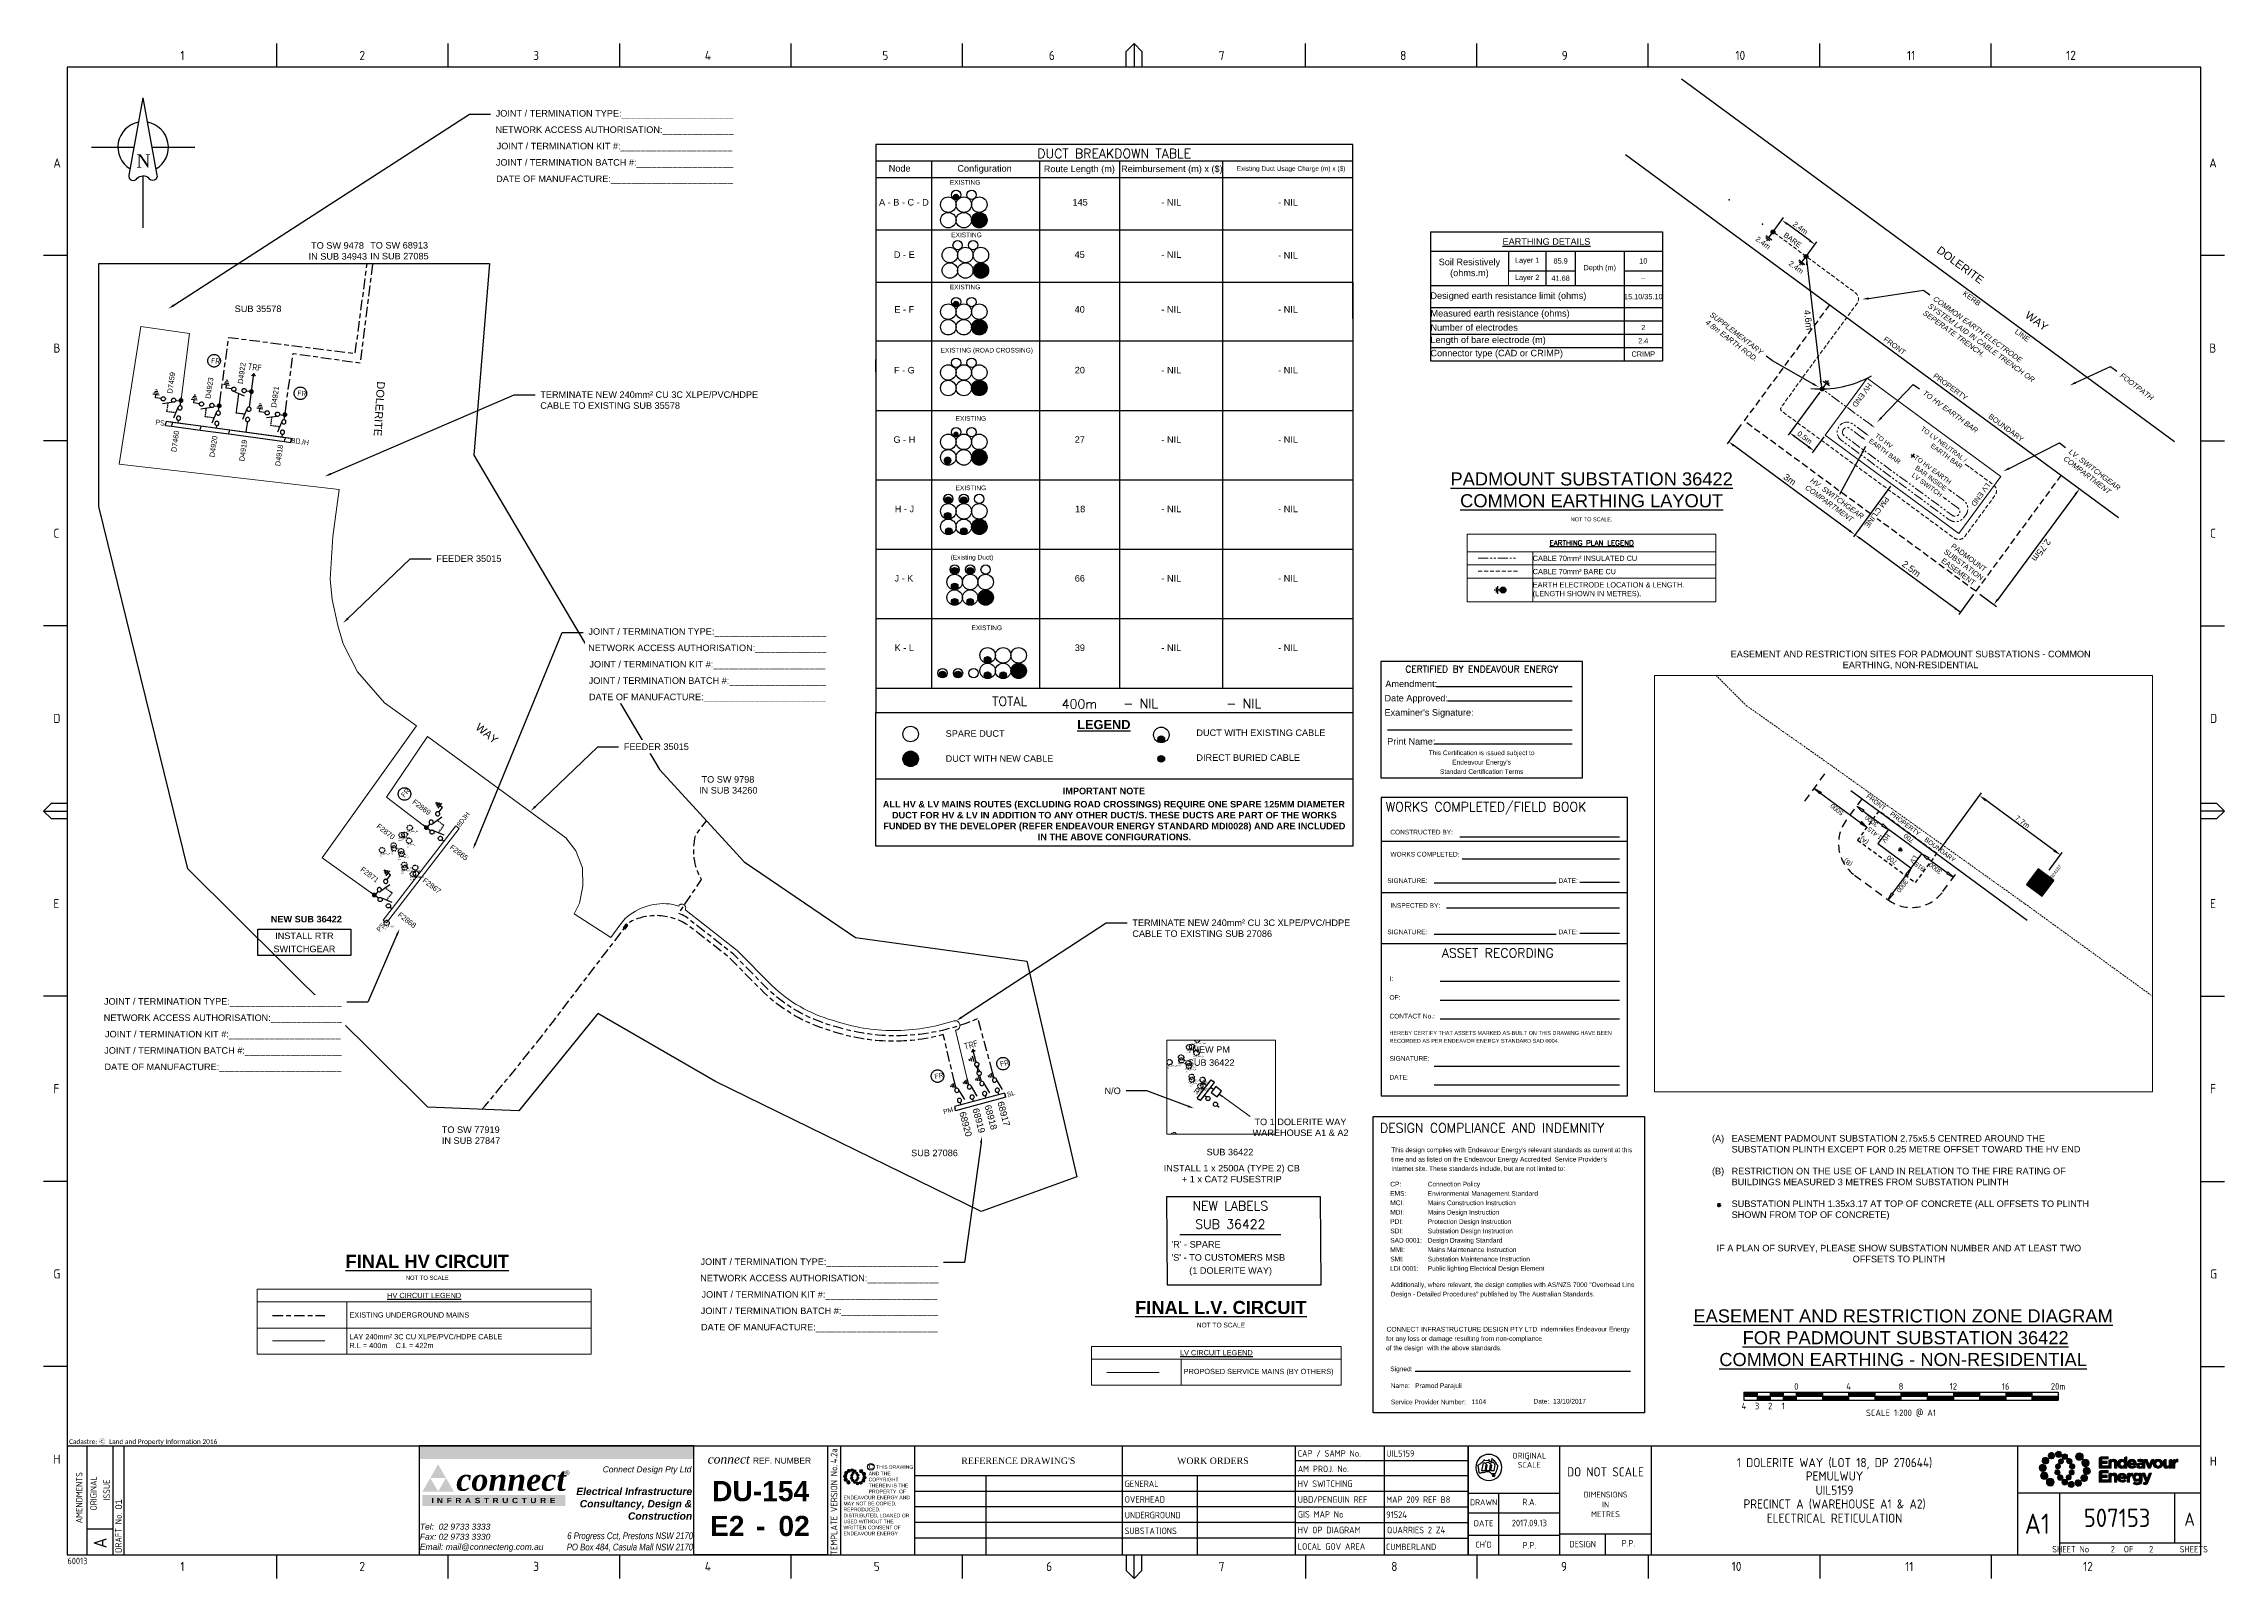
# Paper-space layout 'Sheet(2)' of a CAD drawing. Header units: metres, sheet in millimetres. Extents: x -18 to 816, y 0 to 586.
# The model-space entities are those that its viewports show. They can reach past a viewport. Long polylines and large blocks are cut down to what shows.
import ezdxf
from ezdxf import colors
from ezdxf.entities.mleader import LeaderData, LeaderLine
from ezdxf.enums import TextEntityAlignment as Align
from ezdxf.math import Vec2, Vec3

# ---------------------------------------------------------------- set-up
doc = ezdxf.new("R2010")
doc.units = ezdxf.units.M
for name, pattern in [('A', [0]), ('Cable Exist UG', [8.2, 4, -1.2, 1.8, -1.2]), ('Dash', [5, 3, -2]), ('DASHED', [0.75, 0.5, -0.25]), ('PHANTOM2', [1.25, 0.625, -0.125, 0.125, -0.125, 0.125, -0.125])]:
    doc.linetypes.add(name, pattern=pattern)
doc.layers.get('0').update_dxf_attribs({"color": 6})
for name, color, linetype in [('_User earthing diagram', 7, 'Continuous'), ('_User Miscellaneous1', 7, 'Continuous'), ('Equip_HV_EXT', 7, 'Continuous'), ('Equip_HV_NEW', 2, 'Continuous'), ('Equip_LV_NEW', 2, 'Continuous'), ('GIS_ERRORS', 1, 'DASHED'), ('Mains_HV_EXT', 7, 'Continuous'), ('Mains_HV_MOD', 3, 'Continuous'), ('Mains_HV_NEW_U72', 2, 'Continuous'), ('Mains_HV_NEW_U97', 2, 'Continuous'), ('Mains_LV_NEW_T84', 2, 'Continuous'), ('Notes', 7, 'Continuous'), ('Notes_SP_MISC', 7, 'Continuous'), ('Sub_LV_NEW', 2, 'Continuous'), ('SupportsUG_SP_EXT', 7, 'Continuous'), ('SupportsUG_SP_LV_SL_EXT', 7, 'Continuous')]:
    doc.layers.add(name, color=color, linetype=linetype)
doc.layers.add('Cadastre Developer_SP_EXT', color=9, linetype='Continuous', lineweight=5)
doc.layers.add('Cadastre Road Names_SP_HV_LV_SL_EXT', color=9, linetype='Continuous', lineweight=5)
doc.layers.add('Viewports', color=6, linetype='Continuous', plot=False)
doc.styles.add('ABlkR8pt', font='', dxfattribs={"height": 2.0202})
doc.styles.add('ANI10pt', font='ARIALNI.TTF', dxfattribs={"height": 2.5863})
doc.styles.add('AR07pt', font='arial.ttf', dxfattribs={"height": 1.7978})
doc.styles.add('AR09pt', font='arial.ttf', dxfattribs={"height": 2.3115})
doc.styles.add('ARB30pt', font='arialbd.ttf', dxfattribs={"height": 7.705})
doc.styles.add('ARBI11pt', font='arialbi.ttf', dxfattribs={"height": 2.8252})
doc.styles.add('ARI09pt', font='ariali.ttf', dxfattribs={"height": 2.3115})
doc.styles.add('ARIAL', font='arial.ttf', dxfattribs={"height": 2})
doc.styles.add('COLUMN_LABEL', font='arial.ttf')
doc.styles.add('Elec', font='romand__.ttf')
doc.styles.add('iecARIAL', font='arial.ttf', dxfattribs={"height": 2})
doc.styles.add('iecISOCP', font='isocp.shx')
doc.styles.add('iecNAME', font='times.ttf')
doc.styles.add('iecTimesNewRoman', font='times.ttf')
doc.styles.add('IESYMBOL1', font='isocp.shx')
doc.styles.add('ISO3098B', font='ISO3098B.SHX')
doc.styles.add('POLE_LABEL', font='arial.ttf')
doc.styles.get("Standard").update_dxf_attribs({"font": 'arial.ttf'})
doc.styles.add('SWG_LABEL', font='arial.ttf')
doc.styles.add('SWITCH_LABEL', font='arial.ttf', dxfattribs={"height": 2.5})
doc.styles.add('TNRBI36pt', font='timesbi.ttf', dxfattribs={"height": 8.601})
doc.styles.add('TNRI14pt', font='timesi.ttf', dxfattribs={"height": 3.4292})
doc.styles.get('ABlkR8pt').set_extended_font_data('Arial Black')
doc.linetypes.add('Cable 4', pattern='A,5.25,-0.1,["o",Standard,S=2,R=0,X=1.2,Y=-0.7],-4', length=9.35)
doc.linetypes.add('Cable 5', pattern='A,10,-1,["o",Standard,S=2,R=0,X=-1,Y=-0.7],-1e-05,["o",Standard,S=2,R=0,X=-0.2,Y=-0.7],-1.2', length=12.20001)
doc.linetypes.add('Cable E UG', pattern='A,6,-0.5,["E",Standard,S=1.7,R=0,X=0.5,Y=-1],-2.9', length=9.4)
doc.linetypes.add('Cable G', pattern='A,6,-0.5,["G",Standard,S=1.7,R=0,X=0.3,Y=-0.8],-2.8', length=9.3)
doc.linetypes.add('Cable New UG', pattern='A,7,-0.25,["x",Standard,S=2,R=0,X=0.2,Y=-0.8],-2.1', length=9.35)
doc.dimstyles.new('GISCAD Dim Style', dxfattribs={"dimtxt": 2.5, "dimasz": 3, "dimexe": 1.25, "dimexo": 0.625, "dimtad": 1, "dimtoh": 1, "dimdec": 1, "dimtxsty": 'ARIAL', "dimcen": 2.5, "dimadec": 0, "dimazin": 0, "dimtfac": 1, "dimtdec": 1, "dimtmove": 0, "dimatfit": 3, "dimfxl": 1.25, "dimarcsym": 0})
doc.dimstyles.new('span length', dxfattribs={"dimtxt": 2, "dimasz": 2.5, "dimexe": 1.2, "dimexo": 2, "dimgap": 1.2, "dimtad": 2, "dimtoh": 1, "dimdec": 0, "dimzin": 0, "dimdsep": 46, "dimtxsty": 'ARIAL', "dimcen": 0.09, "dimclrd": 256, "dimclre": 256, "dimadec": 1, "dimazin": 0, "dimtfac": 1, "dimtdec": 0, "dimtofl": 0, "dimtmove": 2, "dimatfit": 2, "dimfxl": 1, "dimtfillclr": 256, "dimtolj": 1, "dimtzin": 0, "dimarcsym": 1})

psp = doc.layouts.new('Sheet(2)')

# ---------------------------------------------------------------- texts
at = {"color": 7, "lineweight": -3}
for s, rotation, p in [('5000', 142.42185, (667.71, 293.75)), ('3000', 142.42185, (680.96, 289.37)), ('1.415', 142.42185, (682.14, 284.63)), ('3000', 232.42185, (692.73, 264.52)), ('3000', 142.42185, (705.34, 271.28))]:
    psp.add_text(s, height=1.779, rotation=rotation, dxfattribs=at).set_placement(p, align=Align.MIDDLE_CENTER)
at = {"layer": 'Notes', "style": 'Elec'}
psp.add_text('DUCT BREAKDOWN TABLE', height=3.5, dxfattribs=at).set_placement((391.56, 544.4), align=Align.MIDDLE_CENTER)
at = {"layer": 'Notes'}
for s, p in [('EXISTING', (334.57, 534.27)), ('EXISTING ', (335.46, 514.2)), ('EXISTING', (334.57, 494.29)), ('EXISTING (ROAD CROSSING)', (342.86, 470.14)), ('EXISTING', (336.78, 444.05))]:
    psp.add_text(s, height=1.79, dxfattribs=at).set_placement(p, align=Align.TOP_CENTER)
at = {"layer": 'Notes', "style": 'ARIAL'}
for s, rotation, p in [('2.4m', 323.39928, (638.55, 508.98)), ('2.4m', 323.39928, (651.21, 499.65)), ('HV END', 233.8989, (676.09, 453.02)), ('LV END', 233.8989, (721.36, 414.97))]:
    psp.add_text(s, height=2, rotation=rotation, dxfattribs=at).set_placement(p, align=Align.BOTTOM_CENTER)
at = {"layer": 'Notes', "color": 7, "style": 'ARIAL'}
psp.add_text('BARE', height=2, rotation=323.61619, dxfattribs=at).set_placement((649.84, 510.07), align=Align.BOTTOM_CENTER)
at = {"layer": 'Notes', "style": 'ARIAL'}
for s, height, rotation, p in [('DOLERITE                  WAY', 3, 323.66832, (705.57, 506.85)), ('KERB                      LINE', 2, 323.66832, (715.65, 490.53)), ('4.6m', 2.5, 276.8603, (655.09, 484.52)), ('FRONT                  PROPERTY              BOUNDARY', 2, 323.66832, (685.32, 473)), ("PM C'LINE", 2, 233.66832, (686.24, 413.41)), ('2.5m', 2.5, 323.66832, (692.3, 387.04))]:
    psp.add_text(s, height=height, rotation=rotation, dxfattribs=at).set_placement(p)
at = {"layer": 'Notes'}
for s, height, rotation, p in [('FRONT    PROPERTY    BOUNDARY', 1.7787, 323.35274, (696.03, 286.67)), ('(A)', 1.779, 143.78577, (678.17, 281.93)), ('HV', 1.779, 233.78577, (686.54, 282.7)), ('700', 1.779, 143.72177, (695.17, 282.7)), ('(B)', 1.779, 143.78577, (671.97, 273.51)), ('700', 1.779, 143.72177, (688.76, 274.46)), ('LV', 1.779, 233.78577, (697.07, 274.65)), ('915', 1.779, 143.78577, (699.3, 271.96))]:
    psp.add_text(s, height=height, rotation=rotation, dxfattribs=at).set_placement(p, align=Align.MIDDLE_CENTER)
at = {"layer": 'Notes', "attachment_point": 1}
for s, insert, char_height, width in [('{\\C7;Node}', (305.4, 539.98), 2.5, 21.3007), ('{\\C7;Configuration}', (331.63, 539.95), 2.5, 31.8297), ('{\\C7;Route Length (m)}', (364.64, 539.78), 2.5, 28.8337), ('{\\C7;Reimbursement (m) x ($)}', (394.19, 539.8), 2.5, 38.7746), ('{\\C7;Existing Duct Usage Charge (m) x ($)}', (438.37, 539.57), 1.79, 41.6723), ('\\pi1.1721;{\\C7;A - B - C - D}', (300.53, 527.01), 2.5, 21.1726), ('\\pi12.647;{\\C7;145}', (362.97, 527.01), 2.5, 30.6013), ('\\pi16.019;{\\C7;- NIL}', (393.57, 527.01), 2.5, 39.3712), ('\\pi21.261;{\\C7;- NIL}', (432.94, 527.01), 2.5, 49.8559), ('\\pi6.8371;{\\C7;D - E}', (300.53, 507.02), 2.5, 21.1726), ('\\pi13.45;{\\C7;45}', (362.97, 507.02), 2.5, 30.6013), ('\\pi16.019;{\\C7;- NIL}', (393.57, 507.02), 2.5, 39.3712), ('\\pi21.261;{\\C7;- NIL}', (432.94, 506.73), 2.5, 49.8559), ('\\pi7.0213;{\\C7;E - F}', (300.53, 486.09), 2.5, 21.1726), ('\\pi13.464;{\\C7;40}', (362.97, 486.09), 2.5, 30.6013), ('\\pi16.019;{\\C7;- NIL}', (393.57, 486.09), 2.5, 39.3712), ('\\pi21.261;{\\C7;- NIL}', (432.94, 486.09), 2.5, 49.8559), ('\\pi6.8619;{\\C7;F - G}', (300.54, 462.87), 2.5, 21.1726), ('\\pi13.493;{\\C7;20}', (362.98, 462.87), 2.5, 30.6013), ('\\pi16.019;{\\C7;- NIL}', (393.58, 462.87), 2.5, 39.3712), ('\\pi21.261;{\\C7;- NIL}', (432.95, 462.87), 2.5, 49.8559), ('\\pi6.6487;{\\C7;G - H}', (300.54, 436.36), 2.5, 21.1726), ('\\pi13.489;{\\C7;27}', (362.98, 436.36), 2.5, 30.6013), ('\\pi16.019;{\\C7;- NIL}', (393.58, 436.36), 2.5, 39.3712), ('\\pi21.261;{\\C7;- NIL}', (432.95, 436.36), 2.5, 49.8559)]:
    psp.add_mtext(s, dxfattribs=dict(at, insert=insert, char_height=char_height, width=width))
at = {"layer": 'Notes', "attachment_point": 5, "style": 'ARIAL'}
for s, insert, char_height, rotation in [('\\A1;2.4m', (653.78, 515.97), 2, 323.64917), ('\\A1;0.5m', (655.44, 435.88), 2, 323.66832), ('\\A1;3m', (649.7, 419.83), 2.5, 323.66832), ('\\A1;2.75m', (745.83, 392.82), 2.5, 233.5543)]:
    psp.add_mtext(s, dxfattribs=dict(at, insert=insert, char_height=char_height, rotation=rotation))
at = {"layer": 'Notes', "color": 0, "lineweight": 0, "char_height": 2.5, "attachment_point": 1}
for s, insert in [('\\pi11.072;TO SW 9478 \\P\\pi10.126;IN SUB 34943', (73.59, 510.52)), ('\\pi10.103;TO SW 68913 \\P\\pi10.117;IN SUB 27085', (97.14, 510.6))]:
    psp.add_mtext_dynamic_manual_height_columns(s, width=42.0936, gutter_width=4, heights=[0], dxfattribs=dict(at, insert=insert))
at = {"layer": 'Notes', "color": 7, "ltscale": 0.5, "char_height": 1.8, "attachment_point": 1, "style": 'ARIAL'}
for s, insert, width, rotation in [('\\pi3.2785;TO LV NEUTRAL / \\P\\pi10.158;EARTH BAR', (698.01, 442.23), 24.3187, 323.55602), ('\\pi0.96055;TO HV EARTH \\P\\pi3.6704;BAR INSIDE \\P\\pi4.299;LV SWITCH', (697.31, 429.91), 17.6038, 323.61625)]:
    psp.add_mtext(s, dxfattribs=dict(at, insert=insert, width=width, rotation=rotation))
at = {"layer": 'Notes', "lineweight": 0, "insert": (711.52, 396.14), "char_height": 2, "width": 17.6435, "attachment_point": 1, "rotation": 323.48088}
psp.add_mtext('\\pi0.96362;PADMOUNT\\P\\pi0.072756;SUBSTATION  \\P\\pi1.2753;EASEMENT ', dxfattribs=at)
at = {"layer": 'Notes', "style": 'iecARIAL'}
for s, insert, char_height, width, attachment_point in [('\\pi5.3332;EASEMENT AND RESTRICTION SITES FOR PADMOUNT SUBSTATIONS - COMMON \\P\\pi48.133;EARTHING, NON-RESIDENTIAL', (621.8, 354.41), 2.5, 147.677, 1), ('\\pi-7.5,l10,t10;(A)^IEASEMENT PADMOUNT SUBSTATION 2.75x5.5 CENTRED AROUND THE SUBSTATION PLINTH EXCEPT FOR 0.25 METRE OFFSET TOWARD THE HV END\\P\\pi0,l0,tz;\\P\\pi-7.5,l10,t10;(B)^IRESTRICTION ON THE USE OF LAND IN RELATION TO THE FIRE RATING OF BUILDINGS MEASURED 3 METRES FROM SUBSTATION PLINTH\\P\\pi0,l0,tz;\\P^ISUBSTATION PLINTH 1.35x3.17 AT TOP OF CONCRETE (ALL OFFSETS TO PLINTH ^ISHOWN FROM TOP OF CONCRETE)', (617.49, 169.36), 2.5, 147.677, 1), ('\\pi4.4124;IF A PLAN OF SURVEY, PLEASE SHOW SUBSTATION NUMBER AND AT LEAST TWO \\P\\pi56.406;OFFSETS TO PLINTH', (617.35, 127.42), 2.5, 147.677, 1), ('{\\LEASEMENT AND RESTRICTION ZONE DIAGRAM\\P FOR PADMOUNT SUBSTATION 36422\\PCOMMON EARTHING - NON-RESIDENTIAL}', (693.02, 102.76), 5, 176.9259, 2)]:
    psp.add_mtext(s, dxfattribs=dict(at, insert=insert, char_height=char_height, width=width, attachment_point=attachment_point))

msp = doc.modelspace()

# ---------------------------------------------------------------- texts
at = {"layer": 'Cadastre Road Names_SP_HV_LV_SL_EXT'}
for s, rotation, p in [('HIGHWAY', 82.4433, (307281.87, 6255065.66)), ('DOLERITE', 266.3547, (307092.51, 6255083.44, 0)), ('PROSPECT ', 58.1495, (307237.88, 6254948.41)), ('WAY', 320.5029, (307129.83, 6254950.74))]:
    msp.add_text(s, height=3, rotation=rotation, dxfattribs=at).set_placement(p)
at = {"layer": 'Equip_HV_EXT', "linetype": 'Cable New UG', "lineweight": 0, "style": 'IESYMBOL1'}
msp.add_text('TRF', height=2.5, rotation=14.6658, dxfattribs=at).set_placement((307319.4, 6254829.84), align=Align.MIDDLE_CENTER)
at = {"layer": 'Equip_HV_EXT', "linetype": 'Cable New UG', "lineweight": 0, "char_height": 2, "attachment_point": 1, "rotation": 81.9861}
for s, insert in [('D4922', (307039.19, 6255082.55)), ('D7459', (307012.23, 6255078.88)), ('D4923', (307026.85, 6255076.89)), ('D4921', (307051.93, 6255073.51)), ('D7460', (307013.76, 6255056.54)), ('D4920', (307028.37, 6255054.56)), ('D4919', (307039.74, 6255053.02)), ('D4918', (307053.46, 6255051.16))]:
    msp.add_mtext_dynamic_manual_height_columns(s, width=9.3382, gutter_width=4, heights=[0], dxfattribs=dict(at, insert=insert))
at = {"layer": 'Equip_HV_NEW', "linetype": 'Cable New UG', "lineweight": 0, "char_height": 2, "attachment_point": 7, "rotation": 322.7392}
for s, insert in [('F2869', (307105.75, 6254922.25)), ('F2870', (307092.03, 6254912.92)), ('F2865', (307120.03, 6254904.93)), ('F2871', (307085.89, 6254896.45)), ('F2867', (307109.63, 6254892.23)), ('F2868', (307100.18, 6254879.12))]:
    msp.add_mtext_dynamic_manual_height_columns(s, width=9.3382, gutter_width=4, heights=[0], dxfattribs=dict(at, insert=insert))
at = {"layer": 'Equip_HV_NEW', "linetype": 'Cable New UG', "lineweight": 0, "style": 'ARIAL'}
msp.add_attdef('8DJH', text='8DJ10', height=1.8, rotation=52.4309, dxfattribs=at).set_placement((307123.46, 6254913.55), align=Align.MIDDLE_LEFT)
msp.add_attdef('PS', text='PS', height=1.8, rotation=52.4309, dxfattribs=at).set_placement((307094.84, 6254876.11), align=Align.MIDDLE_RIGHT)
at = {"layer": 'Equip_LV_NEW', "char_height": 2, "width": 1.1319, "attachment_point": 1, "style": 'iecARIAL'}
for s, insert, rotation in [('S', (307107.35, 6254897.91), 321.865), ('R', (307104.57, 6254894.62), 325.1989)]:
    msp.add_mtext(s, dxfattribs=dict(at, insert=insert, rotation=rotation))
at = {"layer": 'Mains_HV_EXT'}
msp.add_text('HV Earthing', height=1.8, rotation=69.3058, dxfattribs=at).set_placement((307274.57, 6255004))

# ---------------------------------------------------------------- blocks, each defined once
blk = doc.blocks.new('A$C30A46249')
at = {"color": 7, "lineweight": -3, "insert": (6.92, 4.97), "char_height": 1.79, "attachment_point": 7, "line_spacing_factor": 1.2}
blk.add_mtext('{\\fCalibri|b0|i0|c0|p34;\\C256;Cadastre: \\fMS Gothic|b0|i0|c128|p49;\\C250;\\c2236962;Ⓒ\\fMS Gothic|b0|i0|c0|p49; \\fCalibri|b0|i0|c0|p34;\\C256;Land and Property Information 2016}', dxfattribs=at)
blk = doc.blocks.new('EE_LOGO_SMALL')
at = {"layer": 'Notes'}
h = blk.add_hatch(color=256, dxfattribs=at)
edge = h.paths.add_edge_path()
edge.add_spline(control_points=[(-8.4, 2), (-9.2, 2), (-9.8, 1.4), (-9.8, 0.7), (-9.9, -0.1), (-9.3, -0.7), (-8.6, -0.8), (-7.8, -0.8), (-7.2, -0.2), (-7.1, 0.5), (-7.1, 1.3), (-7.7, 1.9), (-8.4, 2)], knot_values=[0, 0, 0, 0, 1, 1, 1, 2, 2, 2, 3, 3, 3, 4, 4, 4, 4], degree=3, periodic=0)
h = blk.add_hatch(color=256, dxfattribs=at)
edge = h.paths.add_edge_path()
edge.add_spline(control_points=[(-6.8, 4.5), (-7.4, 4.8), (-8.2, 4.6), (-8.6, 4), (-8.9, 3.4), (-8.7, 2.6), (-8.1, 2.2), (-7.5, 1.9), (-6.7, 2.1), (-6.3, 2.7), (-6, 3.3), (-6.2, 4.1), (-6.8, 4.5)], knot_values=[0, 0, 0, 0, 1, 1, 1, 2, 2, 2, 3, 3, 3, 4, 4, 4, 4], degree=3, periodic=0)
h = blk.add_hatch(color=256, dxfattribs=at)
edge = h.paths.add_edge_path()
edge.add_spline(control_points=[(-4.2, 5.9), (-4.6, 6.5), (-5.3, 6.6), (-5.9, 6.3), (-6.4, 5.9), (-6.6, 5.1), (-6.2, 4.6), (-5.9, 4), (-5.1, 3.8), (-4.6, 4.2), (-4, 4.6), (-3.8, 5.3), (-4.2, 5.9)], knot_values=[0, 0, 0, 0, 1, 1, 1, 2, 2, 2, 3, 3, 3, 4, 4, 4, 4], degree=3, periodic=0)
h = blk.add_hatch(color=256, dxfattribs=at)
edge = h.paths.add_edge_path()
edge.add_spline(control_points=[(-1.3, 5.9), (-1.4, 6.5), (-2, 7), (-2.6, 6.9), (-3.3, 6.9), (-3.7, 6.3), (-3.7, 5.6), (-3.6, 5), (-3, 4.5), (-2.4, 4.6), (-1.7, 4.7), (-1.3, 5.2), (-1.3, 5.9)], knot_values=[0, 0, 0, 0, 1, 1, 1, 2, 2, 2, 3, 3, 3, 4, 4, 4, 4], degree=3, periodic=0)
h = blk.add_hatch(color=256, dxfattribs=at)
edge = h.paths.add_edge_path()
edge.add_spline(control_points=[(-2.5, 2.1), (-3, 2.2), (-3.5, 1.9), (-3.6, 1.3), (-3.7, 0.8), (-3.4, 0.3), (-2.9, 0.2), (-2.4, 0.1), (-1.9, 0.4), (-1.8, 0.9), (-1.7, 1.5), (-2, 2), (-2.5, 2.1)], knot_values=[0, 0, 0, 0, 1, 1, 1, 2, 2, 2, 3, 3, 3, 4, 4, 4, 4], degree=3, periodic=0)
h = blk.add_hatch(color=256, dxfattribs=at)
edge = h.paths.add_edge_path()
edge.add_spline(control_points=[(1, 4.9), (1, 4.3), (0.5, 3.8), (-0.1, 3.8), (-0.7, 3.8), (-1.2, 4.3), (-1.2, 4.9), (-1.2, 5.5), (-0.7, 6), (-0.1, 6), (0.5, 6), (1, 5.5), (1, 4.9)], knot_values=[0, 0, 0, 0, 1, 1, 1, 2, 2, 2, 3, 3, 3, 4, 4, 4, 4], degree=3, periodic=0)
edge = h.paths.add_edge_path()
edge.add_spline(control_points=[(-1.4, 4), (-1.9, 4.1), (-2.4, 3.8), (-2.5, 3.3), (-2.6, 2.7), (-2.3, 2.2), (-1.8, 2.1), (-1.3, 2), (-0.7, 2.3), (-0.6, 2.9), (-0.5, 3.4), (-0.9, 3.9), (-1.4, 4)], knot_values=[0, 0, 0, 0, 1, 1, 1, 2, 2, 2, 3, 3, 3, 4, 4, 4, 4], degree=3, periodic=0)
h = blk.add_hatch(color=256, dxfattribs=at)
edge = h.paths.add_edge_path()
edge.add_spline(control_points=[(2.3, 2.4), (2.8, 2.8), (2.8, 3.4), (2.4, 3.9), (2, 4.3), (1.4, 4.3), (0.9, 3.9), (0.5, 3.6), (0.5, 2.9), (0.9, 2.5), (1.2, 2), (1.9, 2), (2.3, 2.4)], knot_values=[0, 0, 0, 0, 1, 1, 1, 2, 2, 2, 3, 3, 3, 4, 4, 4, 4], degree=3, periodic=0)
edge = h.paths.add_edge_path()
edge.add_spline(control_points=[(1, 4.9), (1, 4.3), (0.5, 3.8), (-0.1, 3.8), (-0.7, 3.8), (-1.2, 4.3), (-1.2, 4.9), (-1.2, 5.5), (-0.7, 6), (-0.1, 6), (0.5, 6), (1, 5.5), (1, 4.9)], knot_values=[0, 0, 0, 0, 1, 1, 1, 2, 2, 2, 3, 3, 3, 4, 4, 4, 4], degree=3, periodic=0)
h = blk.add_hatch(color=256, dxfattribs=at)
edge = h.paths.add_edge_path()
edge.add_spline(control_points=[(1, 4.9), (1, 4.3), (0.5, 3.8), (-0.1, 3.8), (-0.7, 3.8), (-1.2, 4.3), (-1.2, 4.9), (-1.2, 5.5), (-0.7, 6), (-0.1, 6), (0.5, 6), (1, 5.5), (1, 4.9)], knot_values=[0, 0, 0, 0, 1, 1, 1, 2, 2, 2, 3, 3, 3, 4, 4, 4, 4], degree=3, periodic=0)
edge = h.paths.add_edge_path(flags=16)
edge.add_spline(control_points=[(1, 4.9), (1, 4.3), (0.5, 3.8), (-0.1, 3.8), (-0.7, 3.8), (-1.2, 4.3), (-1.2, 4.9), (-1.2, 5.5), (-0.7, 6), (-0.1, 6), (0.5, 6), (1, 5.5), (1, 4.9)], knot_values=[0, 0, 0, 0, 1, 1, 1, 2, 2, 2, 3, 3, 3, 4, 4, 4, 4], degree=3, periodic=0)
h = blk.add_hatch(color=256, dxfattribs=at)
edge = h.paths.add_edge_path()
edge.add_spline(control_points=[(3, 0.2), (3.5, 0.3), (3.8, 0.9), (3.7, 1.4), (3.6, 1.9), (3, 2.3), (2.5, 2.1), (1.9, 2), (1.6, 1.4), (1.8, 0.9), (1.9, 0.4), (2.5, 0.1), (3, 0.2)], knot_values=[0, 0, 0, 0, 1, 1, 1, 2, 2, 2, 3, 3, 3, 4, 4, 4, 4], degree=3, periodic=0)
h = blk.add_hatch(color=256, dxfattribs=at)
edge = h.paths.add_edge_path()
edge.add_spline(control_points=[(7, 4.9), (7, 4), (6.3, 3.4), (5.5, 3.4), (4.6, 3.4), (4, 4), (4, 4.9), (4, 5.7), (4.6, 6.4), (5.5, 6.4), (6.3, 6.4), (7, 5.7), (7, 4.9)], knot_values=[0, 0, 0, 0, 1, 1, 1, 2, 2, 2, 3, 3, 3, 4, 4, 4, 4], degree=3, periodic=0)
h = blk.add_hatch(color=256, dxfattribs=at)
edge = h.paths.add_edge_path()
edge.add_spline(control_points=[(8.4, 1.1), (9.1, 1.5), (9.4, 2.3), (9.1, 3), (8.8, 3.7), (7.9, 4.1), (7.2, 3.8), (6.5, 3.4), (6.2, 2.6), (6.5, 1.9), (6.8, 1.2), (7.7, 0.8), (8.4, 1.1)], knot_values=[0, 0, 0, 0, 1, 1, 1, 2, 2, 2, 3, 3, 3, 4, 4, 4, 4], degree=3, periodic=0)
h = blk.add_hatch(color=256, dxfattribs=at)
edge = h.paths.add_edge_path()
edge.add_spline(control_points=[(8.3, -1.9), (9, -1.9), (9.7, -1.4), (9.7, -0.6), (9.7, 0.1), (9.2, 0.8), (8.4, 0.8), (7.7, 0.8), (7, 0.3), (7, -0.5), (6.9, -1.2), (7.5, -1.9), (8.3, -1.9)], knot_values=[0, 0, 0, 0, 1, 1, 1, 2, 2, 2, 3, 3, 3, 4, 4, 4, 4], degree=3, periodic=0)
h = blk.add_hatch(color=256, dxfattribs=at)
edge = h.paths.add_edge_path()
edge.add_spline(control_points=[(-8.5, -1.1), (-9.2, -1.4), (-9.6, -2.3), (-9.3, -3), (-8.9, -3.7), (-8.1, -4), (-7.4, -3.7), (-6.7, -3.4), (-6.3, -2.5), (-6.6, -1.8), (-7, -1.1), (-7.8, -0.8), (-8.5, -1.1)], knot_values=[0, 0, 0, 0, 1, 1, 1, 2, 2, 2, 3, 3, 3, 4, 4, 4, 4], degree=3, periodic=0)
h = blk.add_hatch(color=256, dxfattribs=at)
edge = h.paths.add_edge_path()
edge.add_spline(control_points=[(-7.1, -4.8), (-7.1, -4), (-6.5, -3.3), (-5.6, -3.3), (-4.8, -3.3), (-4.1, -4), (-4.1, -4.8), (-4.1, -5.7), (-4.8, -6.3), (-5.6, -6.3), (-6.5, -6.3), (-7.1, -5.7), (-7.1, -4.8)], knot_values=[0, 0, 0, 0, 1, 1, 1, 2, 2, 2, 3, 3, 3, 4, 4, 4, 4], degree=3, periodic=0)
h = blk.add_hatch(color=256, dxfattribs=at)
edge = h.paths.add_edge_path()
edge.add_spline(control_points=[(-3.1, -0.2), (-3.7, -0.3), (-4, -0.8), (-3.8, -1.4), (-3.7, -1.9), (-3.2, -2.2), (-2.6, -2.1), (-2.1, -1.9), (-1.8, -1.4), (-1.9, -0.9), (-2.1, -0.3), (-2.6, 0), (-3.1, -0.2)], knot_values=[0, 0, 0, 0, 1, 1, 1, 2, 2, 2, 3, 3, 3, 4, 4, 4, 4], degree=3, periodic=0)
h = blk.add_hatch(color=256, dxfattribs=at)
edge = h.paths.add_edge_path()
edge.add_spline(control_points=[(-2.5, -2.3), (-2.9, -2.7), (-3, -3.4), (-2.6, -3.8), (-2.2, -4.2), (-1.5, -4.3), (-1.1, -3.9), (-0.7, -3.5), (-0.6, -2.8), (-1, -2.4), (-1.4, -2), (-2, -1.9), (-2.5, -2.3)], knot_values=[0, 0, 0, 0, 1, 1, 1, 2, 2, 2, 3, 3, 3, 4, 4, 4, 4], degree=3, periodic=0)
h = blk.add_hatch(color=256, dxfattribs=at)
edge = h.paths.add_edge_path()
edge.add_spline(control_points=[(-1.2, -4.8), (-1.2, -4.2), (-0.7, -3.7), (-0.1, -3.7), (0.5, -3.7), (1, -4.2), (1, -4.8), (1, -5.4), (0.5, -5.9), (-0.1, -5.9), (-0.7, -5.9), (-1.2, -5.4), (-1.2, -4.8)], knot_values=[0, 0, 0, 0, 1, 1, 1, 2, 2, 2, 3, 3, 3, 4, 4, 4, 4], degree=3, periodic=0)
h = blk.add_hatch(color=256, dxfattribs=at)
edge = h.paths.add_edge_path()
edge.add_spline(control_points=[(1.2, -3.9), (1.7, -4.1), (2.2, -3.7), (2.3, -3.2), (2.5, -2.7), (2.1, -2.2), (1.6, -2.1), (1.1, -2), (0.6, -2.3), (0.5, -2.8), (0.4, -3.3), (0.7, -3.8), (1.2, -3.9)], knot_values=[0, 0, 0, 0, 1, 1, 1, 2, 2, 2, 3, 3, 3, 4, 4, 4, 4], degree=3, periodic=0)
h = blk.add_hatch(color=256, dxfattribs=at)
edge = h.paths.add_edge_path()
edge.add_spline(control_points=[(1.2, -5.8), (1.3, -6.5), (1.8, -6.9), (2.5, -6.9), (3.1, -6.8), (3.6, -6.2), (3.5, -5.6), (3.4, -5), (2.9, -4.5), (2.2, -4.6), (1.6, -4.6), (1.1, -5.2), (1.2, -5.8)], knot_values=[0, 0, 0, 0, 1, 1, 1, 2, 2, 2, 3, 3, 3, 4, 4, 4, 4], degree=3, periodic=0)
h = blk.add_hatch(color=256, dxfattribs=at)
edge = h.paths.add_edge_path()
edge.add_spline(control_points=[(2.4, -2), (2.9, -2.1), (3.4, -1.8), (3.5, -1.3), (3.6, -0.8), (3.3, -0.3), (2.8, -0.2), (2.2, -0.1), (1.7, -0.4), (1.6, -0.9), (1.5, -1.4), (1.8, -1.9), (2.4, -2)], knot_values=[0, 0, 0, 0, 1, 1, 1, 2, 2, 2, 3, 3, 3, 4, 4, 4, 4], degree=3, periodic=0)
h = blk.add_hatch(color=256, dxfattribs=at)
edge = h.paths.add_edge_path()
edge.add_spline(control_points=[(4, -5.8), (4.4, -6.4), (5.2, -6.6), (5.7, -6.2), (6.3, -5.8), (6.5, -5.1), (6.1, -4.5), (5.7, -4), (5, -3.8), (4.4, -4.2), (3.8, -4.5), (3.7, -5.3), (4, -5.8)], knot_values=[0, 0, 0, 0, 1, 1, 1, 2, 2, 2, 3, 3, 3, 4, 4, 4, 4], degree=3, periodic=0)
h = blk.add_hatch(color=256, dxfattribs=at)
edge = h.paths.add_edge_path()
edge.add_spline(control_points=[(6.7, -4.4), (7.3, -4.8), (8.1, -4.6), (8.4, -4), (8.8, -3.3), (8.6, -2.6), (8, -2.2), (7.3, -1.8), (6.6, -2.1), (6.2, -2.7), (5.8, -3.3), (6, -4.1), (6.7, -4.4)], knot_values=[0, 0, 0, 0, 1, 1, 1, 2, 2, 2, 3, 3, 3, 4, 4, 4, 4], degree=3, periodic=0)
at = {"layer": 'Notes', "lineweight": 0}
for points in [[(1.8, 2.1), (1.8, 2.1)], [(-2, -2.1), (-2, -2.1)]]:
    blk.add_lwpolyline(points, dxfattribs=at)
for points in [[(-8.4, 2), (-9.2, 2), (-9.8, 1.4), (-9.8, 0.7), (-9.9, -0.1), (-9.3, -0.7), (-8.6, -0.8), (-7.8, -0.8), (-7.2, -0.2), (-7.1, 0.5), (-7.1, 1.3), (-7.7, 1.9), (-8.4, 2)], [(-6.8, 4.5), (-7.4, 4.8), (-8.2, 4.6), (-8.6, 4), (-8.9, 3.4), (-8.7, 2.6), (-8.1, 2.2), (-7.5, 1.9), (-6.7, 2.1), (-6.3, 2.7), (-6, 3.3), (-6.2, 4.1), (-6.8, 4.5)], [(-4.2, 5.9), (-4.6, 6.5), (-5.3, 6.6), (-5.9, 6.3), (-6.4, 5.9), (-6.6, 5.1), (-6.2, 4.6), (-5.9, 4), (-5.1, 3.8), (-4.6, 4.2), (-4, 4.6), (-3.8, 5.3), (-4.2, 5.9)], [(-1.3, 5.9), (-1.4, 6.5), (-2, 7), (-2.6, 6.9), (-3.3, 6.9), (-3.7, 6.3), (-3.7, 5.6), (-3.6, 5), (-3, 4.5), (-2.4, 4.6), (-1.7, 4.7), (-1.3, 5.2), (-1.3, 5.9)], [(-2.5, 2.1), (-3, 2.2), (-3.5, 1.9), (-3.6, 1.3), (-3.7, 0.8), (-3.4, 0.3), (-2.9, 0.2), (-2.4, 0.1), (-1.9, 0.4), (-1.8, 0.9), (-1.7, 1.5), (-2, 2), (-2.5, 2.1)], [(-1.4, 4), (-1.9, 4.1), (-2.4, 3.8), (-2.5, 3.3), (-2.6, 2.7), (-2.3, 2.2), (-1.8, 2.1), (-1.3, 2), (-0.7, 2.3), (-0.6, 2.9), (-0.5, 3.4), (-0.9, 3.9), (-1.4, 4)], [(1, 4.9), (1, 4.3), (0.5, 3.8), (-0.1, 3.8), (-0.7, 3.8), (-1.2, 4.3), (-1.2, 4.9), (-1.2, 5.5), (-0.7, 6), (-0.1, 6), (0.5, 6), (1, 5.5), (1, 4.9)], [(1, 4.9), (1, 4.3), (0.5, 3.8), (-0.1, 3.8), (-0.7, 3.8), (-1.2, 4.3), (-1.2, 4.9), (-1.2, 5.5), (-0.7, 6), (-0.1, 6), (0.5, 6), (1, 5.5), (1, 4.9)], [(2.3, 2.4), (2.8, 2.8), (2.8, 3.4), (2.4, 3.9), (2, 4.3), (1.4, 4.3), (0.9, 3.9), (0.5, 3.6), (0.5, 2.9), (0.9, 2.5), (1.2, 2), (1.9, 2), (2.3, 2.4)], [(3, 0.2), (3.5, 0.3), (3.8, 0.9), (3.7, 1.4), (3.6, 1.9), (3, 2.3), (2.5, 2.1), (1.9, 2), (1.6, 1.4), (1.8, 0.9), (1.9, 0.4), (2.5, 0.1), (3, 0.2)], [(7, 4.9), (7, 4), (6.3, 3.4), (5.5, 3.4), (4.6, 3.4), (4, 4), (4, 4.9), (4, 5.7), (4.6, 6.4), (5.5, 6.4), (6.3, 6.4), (7, 5.7), (7, 4.9)], [(8.4, 1.1), (9.1, 1.5), (9.4, 2.3), (9.1, 3), (8.8, 3.7), (7.9, 4.1), (7.2, 3.8), (6.5, 3.4), (6.2, 2.6), (6.5, 1.9), (6.8, 1.2), (7.7, 0.8), (8.4, 1.1)], [(8.3, -1.9), (9, -1.9), (9.7, -1.4), (9.7, -0.6), (9.7, 0.1), (9.2, 0.8), (8.4, 0.8), (7.7, 0.8), (7, 0.3), (7, -0.5), (6.9, -1.2), (7.5, -1.9), (8.3, -1.9)], [(-8.5, -1.1), (-9.2, -1.4), (-9.6, -2.3), (-9.3, -3), (-8.9, -3.7), (-8.1, -4), (-7.4, -3.7), (-6.7, -3.4), (-6.3, -2.5), (-6.6, -1.8), (-7, -1.1), (-7.8, -0.8), (-8.5, -1.1)], [(-7.1, -4.8), (-7.1, -4), (-6.5, -3.3), (-5.6, -3.3), (-4.8, -3.3), (-4.1, -4), (-4.1, -4.8), (-4.1, -5.7), (-4.8, -6.3), (-5.6, -6.3), (-6.5, -6.3), (-7.1, -5.7), (-7.1, -4.8)], [(-3.1, -0.2), (-3.7, -0.3), (-4, -0.8), (-3.8, -1.4), (-3.7, -1.9), (-3.2, -2.2), (-2.6, -2.1), (-2.1, -1.9), (-1.8, -1.4), (-1.9, -0.9), (-2.1, -0.3), (-2.6, 0), (-3.1, -0.2)], [(-2.5, -2.3), (-2.9, -2.7), (-3, -3.4), (-2.6, -3.8), (-2.2, -4.2), (-1.5, -4.3), (-1.1, -3.9), (-0.7, -3.5), (-0.6, -2.8), (-1, -2.4), (-1.4, -2), (-2, -1.9), (-2.5, -2.3)], [(-1.2, -4.8), (-1.2, -4.2), (-0.7, -3.7), (-0.1, -3.7), (0.5, -3.7), (1, -4.2), (1, -4.8), (1, -5.4), (0.5, -5.9), (-0.1, -5.9), (-0.7, -5.9), (-1.2, -5.4), (-1.2, -4.8)], [(1.2, -3.9), (1.7, -4.1), (2.2, -3.7), (2.3, -3.2), (2.5, -2.7), (2.1, -2.2), (1.6, -2.1), (1.1, -2), (0.6, -2.3), (0.5, -2.8), (0.4, -3.3), (0.7, -3.8), (1.2, -3.9)], [(1.2, -5.8), (1.3, -6.5), (1.8, -6.9), (2.5, -6.9), (3.1, -6.8), (3.6, -6.2), (3.5, -5.6), (3.4, -5), (2.9, -4.5), (2.2, -4.6), (1.6, -4.6), (1.1, -5.2), (1.2, -5.8)], [(2.4, -2), (2.9, -2.1), (3.4, -1.8), (3.5, -1.3), (3.6, -0.8), (3.3, -0.3), (2.8, -0.2), (2.2, -0.1), (1.7, -0.4), (1.6, -0.9), (1.5, -1.4), (1.8, -1.9), (2.4, -2)], [(4, -5.8), (4.4, -6.4), (5.2, -6.6), (5.7, -6.2), (6.3, -5.8), (6.5, -5.1), (6.1, -4.5), (5.7, -4), (5, -3.8), (4.4, -4.2), (3.8, -4.5), (3.7, -5.3), (4, -5.8)], [(6.7, -4.4), (7.3, -4.8), (8.1, -4.6), (8.4, -4), (8.8, -3.3), (8.6, -2.6), (8, -2.2), (7.3, -1.8), (6.6, -2.1), (6.2, -2.7), (5.8, -3.3), (6, -4.1), (6.7, -4.4)]]:
    blk.add_open_spline(points, degree=3, knots=[0, 0, 0, 0, 1, 1, 1, 2, 2, 2, 3, 3, 3, 4, 4, 4, 4], dxfattribs=at)
blk = doc.blocks.new('EE_COPYRIGHT_A1')
at = {"layer": 'Notes'}
blk.add_circle((9.53, -0.82), 1.15, dxfattribs=at)
at = {"xscale": 0.4, "yscale": 0.4, "zscale": 0.4}
blk.add_blockref('EE_LOGO_SMALL', (3.96, -4.29), dxfattribs=at)
at = {"layer": 'Notes', "insert": (0, 0), "char_height": 1.25, "width": 24.1208, "attachment_point": 1, "style": 'ARIAL'}
blk.add_mtext('\\pt8.75;               ^I{\\H1.2x;C } THIS DRAWING\\P\\pi-8.75,l8.75,t8.75,20;       ^IAND THE ^I\\P\\pi0,t8.75;COPYRIGHT\\P\\pi-8.75,t1.25,8.75;^I^ITHEREIN IS THE PROPERTY  OF \\P\\pi0,l0,t1.25;ENDEAVOUR ENERGY AND MAY NOT BE COPIED, REPRODUCED, DISTRIBUTED, LOANED OR USED WITHOUT THE WRITTEN CONSENT OF ENDEAVOUR ENERGY', dxfattribs=at)
blk = doc.blocks.new('EE_LOGO')
h = blk.add_hatch(color=7)
edge = h.paths.add_edge_path()
edge.add_spline(control_points=[(-25.34, 1.94), (-26.08, 1.98), (-26.72, 1.41), (-26.77, 0.66), (-26.81, -0.09), (-26.24, -0.72), (-25.49, -0.77), (-24.74, -0.81), (-24.1, -0.24), (-24.06, 0.51), (-24.02, 1.25), (-24.59, 1.89), (-25.34, 1.94)], knot_values=[0, 0, 0, 0, 1, 1, 1, 2, 2, 2, 3, 3, 3, 4, 4, 4, 4], degree=3, periodic=0)
h = blk.add_hatch(color=7)
edge = h.paths.add_edge_path()
edge.add_spline(control_points=[(-23.73, 4.46), (-24.34, 4.81), (-25.13, 4.61), (-25.49, 3.99), (-25.85, 3.38), (-25.64, 2.59), (-25.03, 2.23), (-24.41, 1.87), (-23.63, 2.08), (-23.27, 2.69), (-22.91, 3.31), (-23.12, 4.1), (-23.73, 4.46)], knot_values=[0, 0, 0, 0, 1, 1, 1, 2, 2, 2, 3, 3, 3, 4, 4, 4, 4], degree=3, periodic=0)
h = blk.add_hatch(color=7)
edge = h.paths.add_edge_path()
edge.add_spline(control_points=[(-21.12, 5.87), (-21.48, 6.44), (-22.24, 6.61), (-22.81, 6.24), (-23.37, 5.88), (-23.54, 5.12), (-23.17, 4.55), (-22.81, 3.98), (-22.05, 3.82), (-21.48, 4.19), (-20.92, 4.55), (-20.75, 5.31), (-21.12, 5.87)], knot_values=[0, 0, 0, 0, 1, 1, 1, 2, 2, 2, 3, 3, 3, 4, 4, 4, 4], degree=3, periodic=0)
h = blk.add_hatch(color=7)
edge = h.paths.add_edge_path()
edge.add_spline(control_points=[(-19.43, 2.06), (-19.94, 2.17), (-20.44, 1.84), (-20.55, 1.33), (-20.66, 0.82), (-20.34, 0.32), (-19.83, 0.21), (-19.32, 0.1), (-18.81, 0.42), (-18.71, 0.93), (-18.59, 1.44), (-18.92, 1.95), (-19.43, 2.06)], knot_values=[0, 0, 0, 0, 1, 1, 1, 2, 2, 2, 3, 3, 3, 4, 4, 4, 4], degree=3, periodic=0)
h = blk.add_hatch(color=7)
edge = h.paths.add_edge_path()
edge.add_spline(control_points=[(-18.27, 5.87), (-18.34, 6.5), (-18.91, 6.97), (-19.54, 6.9), (-20.18, 6.84), (-20.65, 6.27), (-20.58, 5.63), (-20.52, 4.99), (-19.95, 4.53), (-19.31, 4.59), (-18.67, 4.66), (-18.21, 5.23), (-18.27, 5.87)], knot_values=[0, 0, 0, 0, 1, 1, 1, 2, 2, 2, 3, 3, 3, 4, 4, 4, 4], degree=3, periodic=0)
h = blk.add_hatch(color=7)
edge = h.paths.add_edge_path()
edge.add_spline(control_points=[(-15.91, 4.86), (-15.91, 4.26), (-16.4, 3.77), (-17, 3.77), (-17.6, 3.77), (-18.08, 4.26), (-18.08, 4.86), (-18.08, 5.46), (-17.6, 5.95), (-17, 5.95), (-16.4, 5.95), (-15.91, 5.46), (-15.91, 4.86)], knot_values=[0, 0, 0, 0, 1, 1, 1, 2, 2, 2, 3, 3, 3, 4, 4, 4, 4], degree=3, periodic=0)
edge = h.paths.add_edge_path()
edge.add_spline(control_points=[(-18.29, 3.97), (-18.8, 4.08), (-19.3, 3.76), (-19.41, 3.25), (-19.52, 2.74), (-19.2, 2.23), (-18.69, 2.12), (-18.18, 2.01), (-17.67, 2.33), (-17.56, 2.84), (-17.45, 3.35), (-17.78, 3.86), (-18.29, 3.97)], knot_values=[0, 0, 0, 0, 1, 1, 1, 2, 2, 2, 3, 3, 3, 4, 4, 4, 4], degree=3, periodic=0)
h = blk.add_hatch(color=7)
edge = h.paths.add_edge_path()
edge.add_spline(control_points=[(-14.59, 2.36), (-14.16, 2.75), (-14.12, 3.41), (-14.51, 3.84), (-14.89, 4.27), (-15.55, 4.31), (-15.99, 3.93), (-16.42, 3.54), (-16.46, 2.88), (-16.07, 2.45), (-15.69, 2.01), (-15.02, 1.98), (-14.59, 2.36)], knot_values=[0, 0, 0, 0, 1, 1, 1, 2, 2, 2, 3, 3, 3, 4, 4, 4, 4], degree=3, periodic=0)
edge = h.paths.add_edge_path()
edge.add_spline(control_points=[(-15.91, 4.86), (-15.91, 4.26), (-16.4, 3.77), (-17, 3.77), (-17.6, 3.77), (-18.08, 4.26), (-18.08, 4.86), (-18.08, 5.46), (-17.6, 5.95), (-17, 5.95), (-16.4, 5.95), (-15.91, 5.46), (-15.91, 4.86)], knot_values=[0, 0, 0, 0, 1, 1, 1, 2, 2, 2, 3, 3, 3, 4, 4, 4, 4], degree=3, periodic=0)
h = blk.add_hatch(color=7)
edge = h.paths.add_edge_path()
edge.add_spline(control_points=[(-15.91, 4.86), (-15.91, 4.26), (-16.4, 3.77), (-17, 3.77), (-17.6, 3.77), (-18.08, 4.26), (-18.08, 4.86), (-18.08, 5.46), (-17.6, 5.95), (-17, 5.95), (-16.4, 5.95), (-15.91, 5.46), (-15.91, 4.86)], knot_values=[0, 0, 0, 0, 1, 1, 1, 2, 2, 2, 3, 3, 3, 4, 4, 4, 4], degree=3, periodic=0)
edge = h.paths.add_edge_path(flags=16)
edge.add_spline(control_points=[(-15.91, 4.86), (-15.91, 4.26), (-16.4, 3.77), (-17, 3.77), (-17.6, 3.77), (-18.08, 4.26), (-18.08, 4.86), (-18.08, 5.46), (-17.6, 5.95), (-17, 5.95), (-16.4, 5.95), (-15.91, 5.46), (-15.91, 4.86)], knot_values=[0, 0, 0, 0, 1, 1, 1, 2, 2, 2, 3, 3, 3, 4, 4, 4, 4], degree=3, periodic=0)
h = blk.add_hatch(color=7)
edge = h.paths.add_edge_path()
edge.add_spline(control_points=[(-13.94, 0.18), (-13.41, 0.32), (-13.09, 0.87), (-13.23, 1.4), (-13.37, 1.93), (-13.92, 2.25), (-14.45, 2.11), (-14.98, 1.97), (-15.3, 1.42), (-15.16, 0.89), (-15.02, 0.36), (-14.47, 0.04), (-13.94, 0.18)], knot_values=[0, 0, 0, 0, 1, 1, 1, 2, 2, 2, 3, 3, 3, 4, 4, 4, 4], degree=3, periodic=0)
h = blk.add_hatch(color=7)
edge = h.paths.add_edge_path()
edge.add_spline(control_points=[(-9.93, 4.86), (-9.93, 4.03), (-10.61, 3.35), (-11.44, 3.35), (-12.28, 3.35), (-12.95, 4.03), (-12.95, 4.86), (-12.95, 5.69), (-12.28, 6.37), (-11.44, 6.37), (-10.61, 6.37), (-9.93, 5.69), (-9.93, 4.86)], knot_values=[0, 0, 0, 0, 1, 1, 1, 2, 2, 2, 3, 3, 3, 4, 4, 4, 4], degree=3, periodic=0)
h = blk.add_hatch(color=7)
edge = h.paths.add_edge_path()
edge.add_spline(control_points=[(-8.55, 1.13), (-7.83, 1.45), (-7.5, 2.29), (-7.82, 3.01), (-8.14, 3.73), (-8.98, 4.06), (-9.7, 3.74), (-10.42, 3.42), (-10.75, 2.58), (-10.43, 1.86), (-10.11, 1.14), (-9.27, 0.81), (-8.55, 1.13)], knot_values=[0, 0, 0, 0, 1, 1, 1, 2, 2, 2, 3, 3, 3, 4, 4, 4, 4], degree=3, periodic=0)
h = blk.add_hatch(color=7)
edge = h.paths.add_edge_path()
edge.add_spline(control_points=[(-8.66, -1.92), (-7.91, -1.96), (-7.27, -1.39), (-7.23, -0.64), (-7.19, 0.1), (-7.76, 0.74), (-8.51, 0.78), (-9.25, 0.83), (-9.89, 0.26), (-9.94, -0.49), (-9.98, -1.24), (-9.41, -1.88), (-8.66, -1.92)], knot_values=[0, 0, 0, 0, 1, 1, 1, 2, 2, 2, 3, 3, 3, 4, 4, 4, 4], degree=3, periodic=0)
h = blk.add_hatch(color=7)
edge = h.paths.add_edge_path()
edge.add_spline(control_points=[(-3.85, 0.44), (-3.85, 0.44), (-3.85, 4.25), (-3.85, 4.3), (-3.85, 4.35), (-3.85, 4.86), (-3.29, 4.86), (-2.74, 4.86), (-0.49, 4.86), (-0.49, 4.86), (-0.49, 4.86), (-0.49, 4), (-0.49, 4), (-0.49, 4), (-2.89, 4), (-2.89, 4), (-2.89, 4), (-2.89, 3.1), (-2.89, 3.1), (-2.89, 3.1), (-0.8, 3.1), (-0.8, 3.1), (-0.8, 3.1), (-0.8, 2.23), (-0.8, 2.23), (-0.8, 2.23), (-2.89, 2.23), (-2.89, 2.23), (-2.89, 2.23), (-2.89, 1.31), (-2.89, 1.31), (-2.89, 1.31), (-0.49, 1.31), (-0.49, 1.31), (-0.49, 1.31), (-0.49, 0.44), (-0.49, 0.44), (-0.49, 0.44), (-3.85, 0.44), (-3.85, 0.44)], knot_values=[0, 0, 0, 0, 1, 1, 1, 2, 2, 2, 3, 3, 3, 4, 4, 4, 5, 5, 5, 6, 6, 6, 7, 7, 7, 8, 8, 8, 9, 9, 9, 10, 10, 10, 11, 11, 11, 12, 12, 12, 13, 13, 13, 13], degree=3, periodic=0)
h = blk.add_hatch(color=7)
edge = h.paths.add_edge_path()
edge.add_spline(control_points=[(1.94, 0.44), (1.94, 0.44), (1.94, 2.33), (1.94, 2.33), (1.94, 2.78), (1.73, 3.02), (1.36, 3.02), (1, 3.02), (0.76, 2.78), (0.76, 2.33), (0.76, 2.33), (0.76, 0.44), (0.76, 0.44), (0.76, 0.44), (-0.2, 0.44), (-0.2, 0.44), (-0.2, 0.44), (-0.2, 3.21), (-0.2, 3.27), (-0.2, 3.33), (-0.2, 3.82), (0.36, 3.82), (0.76, 3.82), (0.76, 3.82), (0.76, 3.82), (0.76, 3.82), (0.76, 3.35), (0.76, 3.35), (0.98, 3.63), (1.27, 3.89), (1.75, 3.89), (2.48, 3.89), (2.9, 3.41), (2.9, 2.63), (2.9, 2.63), (2.9, 0.44), (2.9, 0.44), (2.9, 0.44), (1.94, 0.44), (1.94, 0.44)], knot_values=[0, 0, 0, 0, 1, 1, 1, 2, 2, 2, 3, 3, 3, 4, 4, 4, 5, 5, 5, 6, 6, 6, 7, 7, 7, 8, 8, 8, 9, 9, 9, 10, 10, 10, 11, 11, 11, 12, 12, 12, 13, 13, 13, 13], degree=3, periodic=0)
h = blk.add_hatch(color=7)
edge = h.paths.add_edge_path(flags=16)
edge.add_spline(control_points=[(5.8, 2.13), (5.8, 2.69), (5.43, 3.07), (4.98, 3.07), (4.53, 3.07), (4.15, 2.7), (4.15, 2.13), (4.15, 2.13), (4.15, 2.12), (4.15, 2.12), (4.15, 1.56), (4.53, 1.19), (4.98, 1.19), (5.43, 1.19), (5.8, 1.56), (5.8, 2.12), (5.8, 2.12), (5.8, 2.13), (5.8, 2.13)], knot_values=[0, 0, 0, 0, 1, 1, 1, 2, 2, 2, 3, 3, 3, 4, 4, 4, 5, 5, 5, 6, 6, 6, 6], degree=3, periodic=0)
edge = h.paths.add_edge_path()
edge.add_spline(control_points=[(5.79, 0.44), (5.79, 0.44), (5.79, 0.92), (5.79, 0.92), (5.55, 0.6), (5.23, 0.37), (4.73, 0.37), (3.94, 0.37), (3.19, 0.99), (3.19, 2.12), (3.19, 2.12), (3.19, 2.13), (3.19, 2.13), (3.19, 3.26), (3.93, 3.88), (4.73, 3.88), (5.24, 3.88), (5.56, 3.65), (5.79, 3.38), (5.79, 3.38), (5.79, 4.27), (5.79, 4.3), (5.79, 4.34), (5.79, 4.86), (6.34, 4.86), (6.73, 4.86), (6.75, 4.86), (6.75, 4.86), (6.75, 4.86), (6.75, 0.44), (6.75, 0.44), (6.75, 0.44), (5.79, 0.44), (5.79, 0.44)], knot_values=[0, 0, 0, 0, 1, 1, 1, 2, 2, 2, 3, 3, 3, 4, 4, 4, 5, 5, 5, 6, 6, 6, 7, 7, 7, 8, 8, 8, 9, 9, 9, 10, 10, 10, 11, 11, 11, 11], degree=3, periodic=0)
h = blk.add_hatch(color=7)
edge = h.paths.add_edge_path()
edge.add_spline(control_points=[(8.69, 3.89), (7.7, 3.89), (7.01, 3.09), (7.01, 2.13), (7.01, 2.13), (7.01, 2.12), (7.01, 2.12), (7.01, 1.08), (7.77, 0.37), (8.78, 0.37), (9.39, 0.37), (9.85, 0.61), (10.16, 1), (10.16, 1), (9.62, 1.48), (9.62, 1.48), (9.35, 1.24), (9.12, 1.14), (8.79, 1.14), (8.33, 1.13), (8, 1.49), (7.95, 1.86), (7.91, 2.18), (7.93, 2.29), (7.95, 2.43), (8.02, 2.85), (8.29, 3.12), (8.69, 3.12), (9.09, 3.12), (9.34, 2.83), (9.4, 2.4), (9.4, 2.4), (8.14, 2.4), (8.14, 2.4), (8.14, 2.4), (8.12, 1.8), (8.64, 1.8), (9.17, 1.8), (10.32, 1.8), (10.32, 1.8), (10.33, 1.89), (10.34, 1.95), (10.34, 2.04), (10.34, 2.04), (10.34, 2.05), (10.34, 2.05), (10.34, 3.01), (9.82, 3.89), (8.69, 3.89)], knot_values=[0, 0, 0, 0, 1, 1, 1, 2, 2, 2, 3, 3, 3, 4, 4, 4, 5, 5, 5, 6, 6, 6, 7, 7, 7, 8, 8, 8, 9, 9, 9, 10, 10, 10, 11, 11, 11, 12, 12, 12, 13, 13, 13, 14, 14, 14, 15, 15, 15, 16, 16, 16, 16], degree=3, periodic=0)
h = blk.add_hatch(color=7)
edge = h.paths.add_edge_path(flags=16)
edge.add_spline(control_points=[(12.69, 1.8), (12.53, 1.88), (12.31, 1.93), (12.08, 1.93), (11.67, 1.93), (11.42, 1.77), (11.42, 1.46), (11.42, 1.46), (11.42, 1.45), (11.42, 1.45), (11.42, 1.19), (11.63, 1.04), (11.94, 1.04), (12.39, 1.04), (12.69, 1.29), (12.69, 1.63), (12.69, 1.63), (12.69, 1.8), (12.69, 1.8)], knot_values=[0, 0, 0, 0, 1, 1, 1, 2, 2, 2, 3, 3, 3, 4, 4, 4, 5, 5, 5, 6, 6, 6, 6], degree=3, periodic=0)
edge = h.paths.add_edge_path()
edge.add_spline(control_points=[(12.67, 0.44), (12.67, 0.44), (12.67, 0.81), (12.67, 0.81), (12.44, 0.55), (12.12, 0.38), (11.65, 0.38), (11.01, 0.38), (10.49, 0.74), (10.49, 1.41), (10.49, 1.41), (10.49, 1.42), (10.49, 1.42), (10.49, 2.16), (11.05, 2.5), (11.85, 2.5), (12.19, 2.5), (12.44, 2.45), (12.68, 2.37), (12.68, 2.37), (12.68, 2.42), (12.68, 2.42), (12.68, 2.82), (12.43, 3.07), (11.95, 3.07), (11.59, 3.07), (11.33, 3), (11.02, 2.89), (11.02, 2.89), (10.78, 3.62), (10.78, 3.62), (11.15, 3.78), (11.52, 3.89), (12.09, 3.89), (13.14, 3.89), (13.6, 3.35), (13.6, 2.43), (13.6, 2.43), (13.6, 0.44), (13.6, 0.44), (13.6, 0.44), (12.67, 0.44), (12.67, 0.44)], knot_values=[0, 0, 0, 0, 1, 1, 1, 2, 2, 2, 3, 3, 3, 4, 4, 4, 5, 5, 5, 6, 6, 6, 7, 7, 7, 8, 8, 8, 9, 9, 9, 10, 10, 10, 11, 11, 11, 12, 12, 12, 13, 13, 13, 14, 14, 14, 14], degree=3, periodic=0)
h = blk.add_hatch(color=7)
edge = h.paths.add_edge_path()
edge.add_spline(control_points=[(15.71, 0.44), (15.71, 0.44), (14.84, 0.44), (14.84, 0.44), (14.84, 0.44), (13.51, 3.83), (13.51, 3.83), (13.51, 3.83), (14.53, 3.83), (14.53, 3.83), (14.53, 3.83), (15.28, 1.58), (15.28, 1.58), (15.28, 1.58), (15.86, 3.3), (15.86, 3.3), (15.86, 3.3), (16.02, 3.83), (16.4, 3.83), (16.78, 3.83), (17.04, 3.83), (17.04, 3.83), (17.04, 3.83), (15.71, 0.44), (15.71, 0.44)], knot_values=[0, 0, 0, 0, 1, 1, 1, 2, 2, 2, 3, 3, 3, 4, 4, 4, 5, 5, 5, 6, 6, 6, 7, 7, 7, 8, 8, 8, 8], degree=3, periodic=0)
h = blk.add_hatch(color=7)
edge = h.paths.add_edge_path(flags=16)
edge.add_spline(control_points=[(19.52, 2.16), (19.52, 2.66), (19.16, 3.09), (18.63, 3.09), (18.08, 3.09), (17.75, 2.67), (17.75, 2.17), (17.75, 2.17), (17.75, 2.16), (17.75, 2.16), (17.75, 1.66), (18.11, 1.22), (18.64, 1.22), (19.19, 1.22), (19.52, 1.65), (19.52, 2.15), (19.52, 2.15), (19.52, 2.16), (19.52, 2.16)], knot_values=[0, 0, 0, 0, 1, 1, 1, 2, 2, 2, 3, 3, 3, 4, 4, 4, 5, 5, 5, 6, 6, 6, 6], degree=3, periodic=0)
edge = h.paths.add_edge_path()
edge.add_spline(control_points=[(18.63, 0.4), (17.58, 0.4), (16.8, 1.17), (16.8, 2.15), (16.8, 2.15), (16.8, 2.16), (16.8, 2.16), (16.8, 3.13), (17.59, 3.92), (18.64, 3.92), (19.69, 3.92), (20.46, 3.14), (20.46, 2.17), (20.46, 2.17), (20.46, 2.16), (20.46, 2.16), (20.46, 1.19), (19.68, 0.4), (18.63, 0.4)], knot_values=[0, 0, 0, 0, 1, 1, 1, 2, 2, 2, 3, 3, 3, 4, 4, 4, 5, 5, 5, 6, 6, 6, 6], degree=3, periodic=0)
h = blk.add_hatch(color=7)
edge = h.paths.add_edge_path()
edge.add_spline(control_points=[(22.86, 0.44), (22.86, 0.44), (22.86, 0.92), (22.86, 0.92), (22.64, 0.64), (22.36, 0.38), (21.87, 0.38), (21.15, 0.38), (20.72, 0.86), (20.72, 1.63), (20.72, 1.63), (20.72, 3.22), (20.72, 3.27), (20.72, 3.32), (20.72, 3.82), (21.28, 3.82), (21.68, 3.82), (21.68, 3.82), (21.68, 3.82), (21.68, 3.82), (21.68, 1.94), (21.68, 1.94), (21.68, 1.48), (21.9, 1.25), (22.26, 1.25), (22.63, 1.25), (22.86, 1.48), (22.86, 1.94), (22.86, 1.94), (22.86, 3.2), (22.86, 3.27), (22.86, 3.34), (22.87, 3.82), (23.42, 3.82), (23.82, 3.82), (23.82, 3.82), (23.82, 3.82), (23.82, 3.82), (23.82, 0.44), (23.82, 0.44), (23.82, 0.44), (22.86, 0.44), (22.86, 0.44)], knot_values=[0, 0, 0, 0, 1, 1, 1, 2, 2, 2, 3, 3, 3, 4, 4, 4, 5, 5, 5, 6, 6, 6, 7, 7, 7, 8, 8, 8, 9, 9, 9, 10, 10, 10, 11, 11, 11, 12, 12, 12, 13, 13, 13, 14, 14, 14, 14], degree=3, periodic=0)
h = blk.add_hatch(color=7)
edge = h.paths.add_edge_path()
edge.add_spline(control_points=[(26.09, 2.88), (25.46, 2.88), (25.06, 2.5), (25.06, 1.69), (25.06, 1.69), (25.06, 0.44), (25.06, 0.44), (25.06, 0.44), (24.1, 0.44), (24.1, 0.44), (24.1, 0.44), (24.1, 3.24), (24.1, 3.27), (24.1, 3.3), (24.1, 3.83), (24.66, 3.83), (25.22, 3.83), (25.06, 3.83), (25.06, 3.83), (25.06, 3.83), (25.06, 3.14), (25.06, 3.14), (25.26, 3.61), (25.58, 3.91), (26.14, 3.89), (26.14, 3.89), (26.14, 2.88), (26.14, 2.88), (26.14, 2.88), (26.09, 2.88), (26.09, 2.88)], knot_values=[0, 0, 0, 0, 1, 1, 1, 2, 2, 2, 3, 3, 3, 4, 4, 4, 5, 5, 5, 6, 6, 6, 7, 7, 7, 8, 8, 8, 9, 9, 9, 10, 10, 10, 10], degree=3, periodic=0)
h = blk.add_hatch(color=7)
edge = h.paths.add_edge_path()
edge.add_spline(control_points=[(-25.45, -1.11), (-26.17, -1.43), (-26.5, -2.27), (-26.18, -2.99), (-25.86, -3.71), (-25.02, -4.04), (-24.3, -3.72), (-23.58, -3.4), (-23.25, -2.56), (-23.57, -1.84), (-23.88, -1.12), (-24.72, -0.79), (-25.45, -1.11)], knot_values=[0, 0, 0, 0, 1, 1, 1, 2, 2, 2, 3, 3, 3, 4, 4, 4, 4], degree=3, periodic=0)
h = blk.add_hatch(color=7)
edge = h.paths.add_edge_path()
edge.add_spline(control_points=[(-24.06, -4.84), (-24.06, -4.01), (-23.39, -3.33), (-22.55, -3.33), (-21.72, -3.33), (-21.04, -4.01), (-21.04, -4.84), (-21.04, -5.68), (-21.72, -6.35), (-22.55, -6.35), (-23.39, -6.35), (-24.06, -5.68), (-24.06, -4.84)], knot_values=[0, 0, 0, 0, 1, 1, 1, 2, 2, 2, 3, 3, 3, 4, 4, 4, 4], degree=3, periodic=0)
h = blk.add_hatch(color=7)
edge = h.paths.add_edge_path()
edge.add_spline(control_points=[(-20.06, -0.16), (-20.59, -0.3), (-20.9, -0.85), (-20.76, -1.38), (-20.63, -1.91), (-20.08, -2.23), (-19.55, -2.09), (-19.02, -1.95), (-18.7, -1.4), (-18.84, -0.87), (-18.98, -0.34), (-19.52, -0.02), (-20.06, -0.16)], knot_values=[0, 0, 0, 0, 1, 1, 1, 2, 2, 2, 3, 3, 3, 4, 4, 4, 4], degree=3, periodic=0)
h = blk.add_hatch(color=7)
edge = h.paths.add_edge_path()
edge.add_spline(control_points=[(-19.41, -2.34), (-19.84, -2.73), (-19.88, -3.39), (-19.49, -3.82), (-19.1, -4.26), (-18.44, -4.29), (-18.01, -3.91), (-17.58, -3.52), (-17.54, -2.86), (-17.93, -2.43), (-18.31, -2), (-18.97, -1.96), (-19.41, -2.34)], knot_values=[0, 0, 0, 0, 1, 1, 1, 2, 2, 2, 3, 3, 3, 4, 4, 4, 4], degree=3, periodic=0)
h = blk.add_hatch(color=7)
edge = h.paths.add_edge_path()
edge.add_spline(control_points=[(-18.08, -4.84), (-18.08, -4.24), (-17.6, -3.76), (-17, -3.76), (-16.4, -3.76), (-15.91, -4.24), (-15.91, -4.84), (-15.91, -5.44), (-16.4, -5.93), (-17, -5.93), (-17.6, -5.93), (-18.08, -5.44), (-18.08, -4.84)], knot_values=[0, 0, 0, 0, 1, 1, 1, 2, 2, 2, 3, 3, 3, 4, 4, 4, 4], degree=3, periodic=0)
h = blk.add_hatch(color=7)
edge = h.paths.add_edge_path()
edge.add_spline(control_points=[(-15.71, -3.95), (-15.2, -4.06), (-14.69, -3.74), (-14.58, -3.23), (-14.47, -2.72), (-14.8, -2.21), (-15.31, -2.1), (-15.82, -1.99), (-16.32, -2.32), (-16.43, -2.83), (-16.54, -3.34), (-16.22, -3.84), (-15.71, -3.95)], knot_values=[0, 0, 0, 0, 1, 1, 1, 2, 2, 2, 3, 3, 3, 4, 4, 4, 4], degree=3, periodic=0)
h = blk.add_hatch(color=7)
edge = h.paths.add_edge_path()
edge.add_spline(control_points=[(-15.72, -5.85), (-15.66, -6.49), (-15.09, -6.95), (-14.45, -6.89), (-13.81, -6.82), (-13.35, -6.25), (-13.41, -5.62), (-13.48, -4.98), (-14.05, -4.51), (-14.68, -4.58), (-15.33, -4.64), (-15.79, -5.21), (-15.72, -5.85)], knot_values=[0, 0, 0, 0, 1, 1, 1, 2, 2, 2, 3, 3, 3, 4, 4, 4, 4], degree=3, periodic=0)
h = blk.add_hatch(color=7)
edge = h.paths.add_edge_path()
edge.add_spline(control_points=[(-14.57, -2.04), (-14.06, -2.15), (-13.55, -1.83), (-13.44, -1.32), (-13.33, -0.81), (-13.66, -0.3), (-14.17, -0.19), (-14.68, -0.08), (-15.18, -0.4), (-15.29, -0.92), (-15.4, -1.43), (-15.08, -1.93), (-14.57, -2.04)], knot_values=[0, 0, 0, 0, 1, 1, 1, 2, 2, 2, 3, 3, 3, 4, 4, 4, 4], degree=3, periodic=0)
h = blk.add_hatch(color=7)
edge = h.paths.add_edge_path()
edge.add_spline(control_points=[(-12.88, -5.86), (-12.52, -6.43), (-11.76, -6.59), (-11.19, -6.23), (-10.62, -5.86), (-10.46, -5.1), (-10.82, -4.53), (-11.19, -3.97), (-11.95, -3.8), (-12.51, -4.17), (-13.08, -4.53), (-13.25, -5.29), (-12.88, -5.86)], knot_values=[0, 0, 0, 0, 1, 1, 1, 2, 2, 2, 3, 3, 3, 4, 4, 4, 4], degree=3, periodic=0)
h = blk.add_hatch(color=7)
edge = h.paths.add_edge_path()
edge.add_spline(control_points=[(-10.27, -4.44), (-9.65, -4.79), (-8.86, -4.59), (-8.51, -3.97), (-8.15, -3.36), (-8.36, -2.57), (-8.97, -2.22), (-9.58, -1.86), (-10.37, -2.06), (-10.73, -2.68), (-11.09, -3.29), (-10.88, -4.08), (-10.27, -4.44)], knot_values=[0, 0, 0, 0, 1, 1, 1, 2, 2, 2, 3, 3, 3, 4, 4, 4, 4], degree=3, periodic=0)
h = blk.add_hatch(color=7)
edge = h.paths.add_edge_path()
edge.add_spline(control_points=[(-3.85, -4.84), (-3.85, -4.84), (-3.85, -1.03), (-3.85, -0.98), (-3.85, -0.94), (-3.85, -0.42), (-3.29, -0.42), (-2.74, -0.42), (-0.49, -0.42), (-0.49, -0.42), (-0.49, -0.42), (-0.49, -1.29), (-0.49, -1.29), (-0.49, -1.29), (-2.89, -1.29), (-2.89, -1.29), (-2.89, -1.29), (-2.89, -2.19), (-2.89, -2.19), (-2.89, -2.19), (-0.8, -2.19), (-0.8, -2.19), (-0.8, -2.19), (-0.8, -3.05), (-0.8, -3.05), (-0.8, -3.05), (-2.89, -3.05), (-2.89, -3.05), (-2.89, -3.05), (-2.89, -3.98), (-2.89, -3.98), (-2.89, -3.98), (-0.49, -3.98), (-0.49, -3.98), (-0.49, -3.98), (-0.49, -4.84), (-0.49, -4.84), (-0.49, -4.84), (-3.85, -4.84), (-3.85, -4.84)], knot_values=[0, 0, 0, 0, 1, 1, 1, 2, 2, 2, 3, 3, 3, 4, 4, 4, 5, 5, 5, 6, 6, 6, 7, 7, 7, 8, 8, 8, 9, 9, 9, 10, 10, 10, 11, 11, 11, 12, 12, 12, 13, 13, 13, 13], degree=3, periodic=0)
h = blk.add_hatch(color=7)
edge = h.paths.add_edge_path()
edge.add_spline(control_points=[(1.94, -4.84), (1.94, -4.84), (1.94, -2.96), (1.94, -2.96), (1.94, -2.5), (1.73, -2.27), (1.36, -2.27), (1, -2.27), (0.76, -2.5), (0.76, -2.96), (0.76, -2.96), (0.76, -4.84), (0.76, -4.84), (0.76, -4.84), (-0.2, -4.84), (-0.2, -4.84), (-0.2, -4.84), (-0.2, -2.07), (-0.2, -2.01), (-0.2, -1.96), (-0.2, -1.46), (0.36, -1.46), (0.76, -1.46), (0.76, -1.46), (0.76, -1.46), (0.76, -1.46), (0.76, -1.94), (0.76, -1.94), (0.98, -1.65), (1.27, -1.4), (1.75, -1.4), (2.48, -1.4), (2.9, -1.88), (2.9, -2.65), (2.9, -2.65), (2.9, -4.84), (2.9, -4.84), (2.9, -4.84), (1.94, -4.84), (1.94, -4.84)], knot_values=[0, 0, 0, 0, 1, 1, 1, 2, 2, 2, 3, 3, 3, 4, 4, 4, 5, 5, 5, 6, 6, 6, 7, 7, 7, 8, 8, 8, 9, 9, 9, 10, 10, 10, 11, 11, 11, 12, 12, 12, 13, 13, 13, 13], degree=3, periodic=0)
h = blk.add_hatch(color=7)
edge = h.paths.add_edge_path()
edge.add_spline(control_points=[(4.87, -1.4), (3.88, -1.4), (3.19, -2.19), (3.19, -3.16), (3.19, -3.16), (3.19, -3.17), (3.19, -3.17), (3.19, -4.21), (3.94, -4.92), (4.96, -4.92), (5.57, -4.92), (6.03, -4.68), (6.34, -4.29), (6.34, -4.29), (5.79, -3.8), (5.79, -3.8), (5.53, -4.05), (5.29, -4.14), (4.97, -4.15), (4.51, -4.16), (4.18, -3.79), (4.13, -3.42), (4.09, -3.1), (4.11, -3), (4.13, -2.86), (4.2, -2.44), (4.47, -2.17), (4.87, -2.17), (5.27, -2.17), (5.52, -2.46), (5.58, -2.89), (5.58, -2.89), (4.32, -2.89), (4.32, -2.89), (4.32, -2.89), (4.29, -3.49), (4.82, -3.49), (5.35, -3.49), (6.5, -3.49), (6.5, -3.49), (6.51, -3.4), (6.51, -3.34), (6.51, -3.25), (6.51, -3.25), (6.51, -3.23), (6.51, -3.23), (6.51, -2.27), (6, -1.4), (4.87, -1.4)], knot_values=[0, 0, 0, 0, 1, 1, 1, 2, 2, 2, 3, 3, 3, 4, 4, 4, 5, 5, 5, 6, 6, 6, 7, 7, 7, 8, 8, 8, 9, 9, 9, 10, 10, 10, 11, 11, 11, 12, 12, 12, 13, 13, 13, 14, 14, 14, 15, 15, 15, 16, 16, 16, 16], degree=3, periodic=0)
h = blk.add_hatch(color=7)
edge = h.paths.add_edge_path()
edge.add_spline(control_points=[(8.77, -2.4), (8.13, -2.4), (7.74, -2.79), (7.74, -3.6), (7.74, -3.6), (7.74, -4.85), (7.74, -4.85), (7.74, -4.85), (6.78, -4.85), (6.78, -4.85), (6.78, -4.85), (6.78, -2.05), (6.78, -2.02), (6.78, -1.99), (6.77, -1.46), (7.33, -1.46), (7.74, -1.46), (7.74, -1.46), (7.74, -1.46), (7.74, -1.46), (7.74, -2.15), (7.74, -2.15), (7.93, -1.68), (8.25, -1.37), (8.82, -1.4), (8.82, -1.4), (8.82, -2.4), (8.82, -2.4), (8.82, -2.4), (8.77, -2.4), (8.77, -2.4)], knot_values=[0, 0, 0, 0, 1, 1, 1, 2, 2, 2, 3, 3, 3, 4, 4, 4, 5, 5, 5, 6, 6, 6, 7, 7, 7, 8, 8, 8, 9, 9, 9, 10, 10, 10, 10], degree=3, periodic=0)
h = blk.add_hatch(color=7)
edge = h.paths.add_edge_path(flags=16)
edge.add_spline(control_points=[(11.56, -2.97), (11.56, -2.51), (11.2, -2.19), (10.73, -2.19), (10.26, -2.19), (9.91, -2.51), (9.91, -2.97), (9.91, -2.97), (9.91, -2.99), (9.91, -2.99), (9.91, -3.45), (10.26, -3.77), (10.73, -3.77), (11.2, -3.77), (11.56, -3.45), (11.56, -2.99), (11.56, -2.99), (11.56, -2.97), (11.56, -2.97)], knot_values=[0, 0, 0, 0, 1, 1, 1, 2, 2, 2, 3, 3, 3, 4, 4, 4, 5, 5, 5, 6, 6, 6, 6], degree=3, periodic=0)
edge = h.paths.add_edge_path()
edge.add_spline(control_points=[(10.62, -5.87), (10.07, -5.87), (9.55, -5.74), (9.12, -5.51), (9.12, -5.51), (9.45, -4.79), (9.45, -4.79), (9.8, -4.99), (10.14, -5.1), (10.59, -5.1), (11.25, -5.1), (11.56, -4.79), (11.56, -4.18), (11.56, -4.18), (11.56, -4.02), (11.56, -4.02), (11.27, -4.36), (10.96, -4.57), (10.45, -4.57), (9.66, -4.57), (8.95, -3.99), (8.95, -2.99), (8.95, -2.99), (8.95, -2.97), (8.95, -2.97), (8.95, -1.96), (9.68, -1.4), (10.45, -1.4), (10.98, -1.4), (11.29, -1.62), (11.54, -1.9), (11.54, -1.9), (11.54, -1.46), (11.54, -1.46), (11.54, -1.46), (11.54, -1.46), (11.95, -1.46), (12.51, -1.46), (12.5, -2.02), (12.5, -2.02), (12.5, -2.02), (12.5, -4.08), (12.5, -4.08), (12.5, -5.36), (11.87, -5.87), (10.62, -5.87)], knot_values=[0, 0, 0, 0, 1, 1, 1, 2, 2, 2, 3, 3, 3, 4, 4, 4, 5, 5, 5, 6, 6, 6, 7, 7, 7, 8, 8, 8, 9, 9, 9, 10, 10, 10, 11, 11, 11, 12, 12, 12, 13, 13, 13, 14, 14, 14, 15, 15, 15, 15], degree=3, periodic=0)
h = blk.add_hatch(color=7)
edge = h.paths.add_edge_path()
edge.add_spline(control_points=[(14.84, -4.92), (14.58, -5.61), (14.31, -5.87), (13.73, -5.87), (13.38, -5.87), (13.13, -5.78), (12.88, -5.64), (12.88, -5.64), (13.2, -4.94), (13.2, -4.94), (13.33, -5.02), (13.49, -5.07), (13.61, -5.07), (13.78, -5.07), (13.86, -5.02), (13.95, -4.85), (13.95, -4.85), (12.62, -1.46), (12.62, -1.46), (12.62, -1.46), (13.64, -1.46), (13.64, -1.46), (13.64, -1.46), (14.41, -3.76), (14.41, -3.76), (14.41, -3.76), (14.97, -2.01), (14.97, -2.01), (14.97, -2.01), (15.14, -1.46), (15.5, -1.46), (15.86, -1.46), (16.14, -1.46), (16.14, -1.46), (16.14, -1.46), (14.84, -4.92), (14.84, -4.92)], knot_values=[0, 0, 0, 0, 1, 1, 1, 2, 2, 2, 3, 3, 3, 4, 4, 4, 5, 5, 5, 6, 6, 6, 7, 7, 7, 8, 8, 8, 9, 9, 9, 10, 10, 10, 11, 11, 11, 12, 12, 12, 12], degree=3, periodic=0)
at = {"color": 7, "lineweight": 0}
for points in [[(-15.08, 2.11), (-15.08, 2.11)], [(-18.92, -2.1), (-18.92, -2.1)]]:
    blk.add_lwpolyline(points, dxfattribs=at)
for points, knots in [([(-25.34, 1.94), (-26.08, 1.98), (-26.72, 1.41), (-26.77, 0.66), (-26.81, -0.09), (-26.24, -0.72), (-25.49, -0.77), (-24.74, -0.81), (-24.1, -0.24), (-24.06, 0.51), (-24.02, 1.25), (-24.59, 1.89), (-25.34, 1.94)], [0, 0, 0, 0, 1, 1, 1, 2, 2, 2, 3, 3, 3, 4, 4, 4, 4]), ([(-23.73, 4.46), (-24.34, 4.81), (-25.13, 4.61), (-25.49, 3.99), (-25.85, 3.38), (-25.64, 2.59), (-25.03, 2.23), (-24.41, 1.87), (-23.63, 2.08), (-23.27, 2.69), (-22.91, 3.31), (-23.12, 4.1), (-23.73, 4.46)], [0, 0, 0, 0, 1, 1, 1, 2, 2, 2, 3, 3, 3, 4, 4, 4, 4]), ([(-21.12, 5.87), (-21.48, 6.44), (-22.24, 6.61), (-22.81, 6.24), (-23.37, 5.88), (-23.54, 5.12), (-23.17, 4.55), (-22.81, 3.98), (-22.05, 3.82), (-21.48, 4.19), (-20.92, 4.55), (-20.75, 5.31), (-21.12, 5.87)], [0, 0, 0, 0, 1, 1, 1, 2, 2, 2, 3, 3, 3, 4, 4, 4, 4]), ([(-19.43, 2.06), (-19.94, 2.17), (-20.44, 1.84), (-20.55, 1.33), (-20.66, 0.82), (-20.34, 0.32), (-19.83, 0.21), (-19.32, 0.1), (-18.81, 0.42), (-18.71, 0.93), (-18.59, 1.44), (-18.92, 1.95), (-19.43, 2.06)], [0, 0, 0, 0, 1, 1, 1, 2, 2, 2, 3, 3, 3, 4, 4, 4, 4]), ([(-18.27, 5.87), (-18.34, 6.5), (-18.91, 6.97), (-19.54, 6.9), (-20.18, 6.84), (-20.65, 6.27), (-20.58, 5.63), (-20.52, 4.99), (-19.95, 4.53), (-19.31, 4.59), (-18.67, 4.66), (-18.21, 5.23), (-18.27, 5.87)], [0, 0, 0, 0, 1, 1, 1, 2, 2, 2, 3, 3, 3, 4, 4, 4, 4]), ([(-18.29, 3.97), (-18.8, 4.08), (-19.3, 3.76), (-19.41, 3.25), (-19.52, 2.74), (-19.2, 2.23), (-18.69, 2.12), (-18.18, 2.01), (-17.67, 2.33), (-17.56, 2.84), (-17.45, 3.35), (-17.78, 3.86), (-18.29, 3.97)], [0, 0, 0, 0, 1, 1, 1, 2, 2, 2, 3, 3, 3, 4, 4, 4, 4]), ([(-15.91, 4.86), (-15.91, 4.26), (-16.4, 3.77), (-17, 3.77), (-17.6, 3.77), (-18.08, 4.26), (-18.08, 4.86), (-18.08, 5.46), (-17.6, 5.95), (-17, 5.95), (-16.4, 5.95), (-15.91, 5.46), (-15.91, 4.86)], [0, 0, 0, 0, 1, 1, 1, 2, 2, 2, 3, 3, 3, 4, 4, 4, 4]), ([(-15.91, 4.86), (-15.91, 4.26), (-16.4, 3.77), (-17, 3.77), (-17.6, 3.77), (-18.08, 4.26), (-18.08, 4.86), (-18.08, 5.46), (-17.6, 5.95), (-17, 5.95), (-16.4, 5.95), (-15.91, 5.46), (-15.91, 4.86)], [0, 0, 0, 0, 1, 1, 1, 2, 2, 2, 3, 3, 3, 4, 4, 4, 4]), ([(-14.59, 2.36), (-14.16, 2.75), (-14.12, 3.41), (-14.51, 3.84), (-14.89, 4.27), (-15.55, 4.31), (-15.99, 3.93), (-16.42, 3.54), (-16.46, 2.88), (-16.07, 2.45), (-15.69, 2.01), (-15.02, 1.98), (-14.59, 2.36)], [0, 0, 0, 0, 1, 1, 1, 2, 2, 2, 3, 3, 3, 4, 4, 4, 4]), ([(-13.94, 0.18), (-13.41, 0.32), (-13.09, 0.87), (-13.23, 1.4), (-13.37, 1.93), (-13.92, 2.25), (-14.45, 2.11), (-14.98, 1.97), (-15.3, 1.42), (-15.16, 0.89), (-15.02, 0.36), (-14.47, 0.04), (-13.94, 0.18)], [0, 0, 0, 0, 1, 1, 1, 2, 2, 2, 3, 3, 3, 4, 4, 4, 4]), ([(-9.93, 4.86), (-9.93, 4.03), (-10.61, 3.35), (-11.44, 3.35), (-12.28, 3.35), (-12.95, 4.03), (-12.95, 4.86), (-12.95, 5.69), (-12.28, 6.37), (-11.44, 6.37), (-10.61, 6.37), (-9.93, 5.69), (-9.93, 4.86)], [0, 0, 0, 0, 1, 1, 1, 2, 2, 2, 3, 3, 3, 4, 4, 4, 4]), ([(-8.55, 1.13), (-7.83, 1.45), (-7.5, 2.29), (-7.82, 3.01), (-8.14, 3.73), (-8.98, 4.06), (-9.7, 3.74), (-10.42, 3.42), (-10.75, 2.58), (-10.43, 1.86), (-10.11, 1.14), (-9.27, 0.81), (-8.55, 1.13)], [0, 0, 0, 0, 1, 1, 1, 2, 2, 2, 3, 3, 3, 4, 4, 4, 4]), ([(-8.66, -1.92), (-7.91, -1.96), (-7.27, -1.39), (-7.23, -0.64), (-7.19, 0.1), (-7.76, 0.74), (-8.51, 0.78), (-9.25, 0.83), (-9.89, 0.26), (-9.94, -0.49), (-9.98, -1.24), (-9.41, -1.88), (-8.66, -1.92)], [0, 0, 0, 0, 1, 1, 1, 2, 2, 2, 3, 3, 3, 4, 4, 4, 4]), ([(-3.85, 0.44), (-3.85, 0.44), (-3.85, 4.25), (-3.85, 4.3), (-3.85, 4.35), (-3.85, 4.86), (-3.29, 4.86), (-2.74, 4.86), (-0.49, 4.86), (-0.49, 4.86), (-0.49, 4.86), (-0.49, 4), (-0.49, 4), (-0.49, 4), (-2.89, 4), (-2.89, 4), (-2.89, 4), (-2.89, 3.1), (-2.89, 3.1), (-2.89, 3.1), (-0.8, 3.1), (-0.8, 3.1), (-0.8, 3.1), (-0.8, 2.23), (-0.8, 2.23), (-0.8, 2.23), (-2.89, 2.23), (-2.89, 2.23), (-2.89, 2.23), (-2.89, 1.31), (-2.89, 1.31), (-2.89, 1.31), (-0.49, 1.31), (-0.49, 1.31), (-0.49, 1.31), (-0.49, 0.44), (-0.49, 0.44), (-0.49, 0.44), (-3.85, 0.44), (-3.85, 0.44)], [0, 0, 0, 0, 1, 1, 1, 2, 2, 2, 3, 3, 3, 4, 4, 4, 5, 5, 5, 6, 6, 6, 7, 7, 7, 8, 8, 8, 9, 9, 9, 10, 10, 10, 11, 11, 11, 12, 12, 12, 13, 13, 13, 13]), ([(1.94, 0.44), (1.94, 0.44), (1.94, 2.33), (1.94, 2.33), (1.94, 2.78), (1.73, 3.02), (1.36, 3.02), (1, 3.02), (0.76, 2.78), (0.76, 2.33), (0.76, 2.33), (0.76, 0.44), (0.76, 0.44), (0.76, 0.44), (-0.2, 0.44), (-0.2, 0.44), (-0.2, 0.44), (-0.2, 3.21), (-0.2, 3.27), (-0.2, 3.33), (-0.2, 3.82), (0.36, 3.82), (0.76, 3.82), (0.76, 3.82), (0.76, 3.82), (0.76, 3.82), (0.76, 3.35), (0.76, 3.35), (0.98, 3.63), (1.27, 3.89), (1.75, 3.89), (2.48, 3.89), (2.9, 3.41), (2.9, 2.63), (2.9, 2.63), (2.9, 0.44), (2.9, 0.44), (2.9, 0.44), (1.94, 0.44), (1.94, 0.44)], [0, 0, 0, 0, 1, 1, 1, 2, 2, 2, 3, 3, 3, 4, 4, 4, 5, 5, 5, 6, 6, 6, 7, 7, 7, 8, 8, 8, 9, 9, 9, 10, 10, 10, 11, 11, 11, 12, 12, 12, 13, 13, 13, 13]), ([(5.79, 0.44), (5.79, 0.44), (5.79, 0.92), (5.79, 0.92), (5.55, 0.6), (5.23, 0.37), (4.73, 0.37), (3.94, 0.37), (3.19, 0.99), (3.19, 2.12), (3.19, 2.12), (3.19, 2.13), (3.19, 2.13), (3.19, 3.26), (3.93, 3.88), (4.73, 3.88), (5.24, 3.88), (5.56, 3.65), (5.79, 3.38), (5.79, 3.38), (5.79, 4.27), (5.79, 4.3), (5.79, 4.34), (5.79, 4.86), (6.34, 4.86), (6.73, 4.86), (6.75, 4.86), (6.75, 4.86), (6.75, 4.86), (6.75, 0.44), (6.75, 0.44), (6.75, 0.44), (5.79, 0.44), (5.79, 0.44)], [0, 0, 0, 0, 1, 1, 1, 2, 2, 2, 3, 3, 3, 4, 4, 4, 5, 5, 5, 6, 6, 6, 7, 7, 7, 8, 8, 8, 9, 9, 9, 10, 10, 10, 11, 11, 11, 11]), ([(5.8, 2.13), (5.8, 2.69), (5.43, 3.07), (4.98, 3.07), (4.53, 3.07), (4.15, 2.7), (4.15, 2.13), (4.15, 2.13), (4.15, 2.12), (4.15, 2.12), (4.15, 1.56), (4.53, 1.19), (4.98, 1.19), (5.43, 1.19), (5.8, 1.56), (5.8, 2.12), (5.8, 2.12), (5.8, 2.13), (5.8, 2.13)], [0, 0, 0, 0, 1, 1, 1, 2, 2, 2, 3, 3, 3, 4, 4, 4, 5, 5, 5, 6, 6, 6, 6]), ([(8.69, 3.89), (7.7, 3.89), (7.01, 3.09), (7.01, 2.13), (7.01, 2.13), (7.01, 2.12), (7.01, 2.12), (7.01, 1.08), (7.77, 0.37), (8.78, 0.37), (9.39, 0.37), (9.85, 0.61), (10.16, 1), (10.16, 1), (9.62, 1.48), (9.62, 1.48), (9.35, 1.24), (9.12, 1.14), (8.79, 1.14), (8.33, 1.13), (8, 1.49), (7.95, 1.86), (7.91, 2.18), (7.93, 2.29), (7.95, 2.43), (8.02, 2.85), (8.29, 3.12), (8.69, 3.12), (9.09, 3.12), (9.34, 2.83), (9.4, 2.4), (9.4, 2.4), (8.14, 2.4), (8.14, 2.4), (8.14, 2.4), (8.12, 1.8), (8.64, 1.8), (9.17, 1.8), (10.32, 1.8), (10.32, 1.8), (10.33, 1.89), (10.34, 1.95), (10.34, 2.04), (10.34, 2.04), (10.34, 2.05), (10.34, 2.05), (10.34, 3.01), (9.82, 3.89), (8.69, 3.89)], [0, 0, 0, 0, 1, 1, 1, 2, 2, 2, 3, 3, 3, 4, 4, 4, 5, 5, 5, 6, 6, 6, 7, 7, 7, 8, 8, 8, 9, 9, 9, 10, 10, 10, 11, 11, 11, 12, 12, 12, 13, 13, 13, 14, 14, 14, 15, 15, 15, 16, 16, 16, 16]), ([(12.67, 0.44), (12.67, 0.44), (12.67, 0.81), (12.67, 0.81), (12.44, 0.55), (12.12, 0.38), (11.65, 0.38), (11.01, 0.38), (10.49, 0.74), (10.49, 1.41), (10.49, 1.41), (10.49, 1.42), (10.49, 1.42), (10.49, 2.16), (11.05, 2.5), (11.85, 2.5), (12.19, 2.5), (12.44, 2.45), (12.68, 2.37), (12.68, 2.37), (12.68, 2.42), (12.68, 2.42), (12.68, 2.82), (12.43, 3.07), (11.95, 3.07), (11.59, 3.07), (11.33, 3), (11.02, 2.89), (11.02, 2.89), (10.78, 3.62), (10.78, 3.62), (11.15, 3.78), (11.52, 3.89), (12.09, 3.89), (13.14, 3.89), (13.6, 3.35), (13.6, 2.43), (13.6, 2.43), (13.6, 0.44), (13.6, 0.44), (13.6, 0.44), (12.67, 0.44), (12.67, 0.44)], [0, 0, 0, 0, 1, 1, 1, 2, 2, 2, 3, 3, 3, 4, 4, 4, 5, 5, 5, 6, 6, 6, 7, 7, 7, 8, 8, 8, 9, 9, 9, 10, 10, 10, 11, 11, 11, 12, 12, 12, 13, 13, 13, 14, 14, 14, 14]), ([(12.69, 1.8), (12.53, 1.88), (12.31, 1.93), (12.08, 1.93), (11.67, 1.93), (11.42, 1.77), (11.42, 1.46), (11.42, 1.46), (11.42, 1.45), (11.42, 1.45), (11.42, 1.19), (11.63, 1.04), (11.94, 1.04), (12.39, 1.04), (12.69, 1.29), (12.69, 1.63), (12.69, 1.63), (12.69, 1.8), (12.69, 1.8)], [0, 0, 0, 0, 1, 1, 1, 2, 2, 2, 3, 3, 3, 4, 4, 4, 5, 5, 5, 6, 6, 6, 6]), ([(15.71, 0.44), (15.71, 0.44), (14.84, 0.44), (14.84, 0.44), (14.84, 0.44), (13.51, 3.83), (13.51, 3.83), (13.51, 3.83), (14.53, 3.83), (14.53, 3.83), (14.53, 3.83), (15.28, 1.58), (15.28, 1.58), (15.28, 1.58), (15.86, 3.3), (15.86, 3.3), (15.86, 3.3), (16.02, 3.83), (16.4, 3.83), (16.78, 3.83), (17.04, 3.83), (17.04, 3.83), (17.04, 3.83), (15.71, 0.44), (15.71, 0.44)], [0, 0, 0, 0, 1, 1, 1, 2, 2, 2, 3, 3, 3, 4, 4, 4, 5, 5, 5, 6, 6, 6, 7, 7, 7, 8, 8, 8, 8]), ([(18.63, 0.4), (17.58, 0.4), (16.8, 1.17), (16.8, 2.15), (16.8, 2.15), (16.8, 2.16), (16.8, 2.16), (16.8, 3.13), (17.59, 3.92), (18.64, 3.92), (19.69, 3.92), (20.46, 3.14), (20.46, 2.17), (20.46, 2.17), (20.46, 2.16), (20.46, 2.16), (20.46, 1.19), (19.68, 0.4), (18.63, 0.4)], [0, 0, 0, 0, 1, 1, 1, 2, 2, 2, 3, 3, 3, 4, 4, 4, 5, 5, 5, 6, 6, 6, 6]), ([(19.52, 2.16), (19.52, 2.66), (19.16, 3.09), (18.63, 3.09), (18.08, 3.09), (17.75, 2.67), (17.75, 2.17), (17.75, 2.17), (17.75, 2.16), (17.75, 2.16), (17.75, 1.66), (18.11, 1.22), (18.64, 1.22), (19.19, 1.22), (19.52, 1.65), (19.52, 2.15), (19.52, 2.15), (19.52, 2.16), (19.52, 2.16)], [0, 0, 0, 0, 1, 1, 1, 2, 2, 2, 3, 3, 3, 4, 4, 4, 5, 5, 5, 6, 6, 6, 6]), ([(22.86, 0.44), (22.86, 0.44), (22.86, 0.92), (22.86, 0.92), (22.64, 0.64), (22.36, 0.38), (21.87, 0.38), (21.15, 0.38), (20.72, 0.86), (20.72, 1.63), (20.72, 1.63), (20.72, 3.22), (20.72, 3.27), (20.72, 3.32), (20.72, 3.82), (21.28, 3.82), (21.68, 3.82), (21.68, 3.82), (21.68, 3.82), (21.68, 3.82), (21.68, 1.94), (21.68, 1.94), (21.68, 1.48), (21.9, 1.25), (22.26, 1.25), (22.63, 1.25), (22.86, 1.48), (22.86, 1.94), (22.86, 1.94), (22.86, 3.2), (22.86, 3.27), (22.86, 3.34), (22.87, 3.82), (23.42, 3.82), (23.82, 3.82), (23.82, 3.82), (23.82, 3.82), (23.82, 3.82), (23.82, 0.44), (23.82, 0.44), (23.82, 0.44), (22.86, 0.44), (22.86, 0.44)], [0, 0, 0, 0, 1, 1, 1, 2, 2, 2, 3, 3, 3, 4, 4, 4, 5, 5, 5, 6, 6, 6, 7, 7, 7, 8, 8, 8, 9, 9, 9, 10, 10, 10, 11, 11, 11, 12, 12, 12, 13, 13, 13, 14, 14, 14, 14]), ([(26.09, 2.88), (25.46, 2.88), (25.06, 2.5), (25.06, 1.69), (25.06, 1.69), (25.06, 0.44), (25.06, 0.44), (25.06, 0.44), (24.1, 0.44), (24.1, 0.44), (24.1, 0.44), (24.1, 3.24), (24.1, 3.27), (24.1, 3.3), (24.1, 3.83), (24.66, 3.83), (25.22, 3.83), (25.06, 3.83), (25.06, 3.83), (25.06, 3.83), (25.06, 3.14), (25.06, 3.14), (25.26, 3.61), (25.58, 3.91), (26.14, 3.89), (26.14, 3.89), (26.14, 2.88), (26.14, 2.88), (26.14, 2.88), (26.09, 2.88), (26.09, 2.88)], [0, 0, 0, 0, 1, 1, 1, 2, 2, 2, 3, 3, 3, 4, 4, 4, 5, 5, 5, 6, 6, 6, 7, 7, 7, 8, 8, 8, 9, 9, 9, 10, 10, 10, 10]), ([(-25.45, -1.11), (-26.17, -1.43), (-26.5, -2.27), (-26.18, -2.99), (-25.86, -3.71), (-25.02, -4.04), (-24.3, -3.72), (-23.58, -3.4), (-23.25, -2.56), (-23.57, -1.84), (-23.88, -1.12), (-24.72, -0.79), (-25.45, -1.11)], [0, 0, 0, 0, 1, 1, 1, 2, 2, 2, 3, 3, 3, 4, 4, 4, 4]), ([(-24.06, -4.84), (-24.06, -4.01), (-23.39, -3.33), (-22.55, -3.33), (-21.72, -3.33), (-21.04, -4.01), (-21.04, -4.84), (-21.04, -5.68), (-21.72, -6.35), (-22.55, -6.35), (-23.39, -6.35), (-24.06, -5.68), (-24.06, -4.84)], [0, 0, 0, 0, 1, 1, 1, 2, 2, 2, 3, 3, 3, 4, 4, 4, 4]), ([(-20.06, -0.16), (-20.59, -0.3), (-20.9, -0.85), (-20.76, -1.38), (-20.63, -1.91), (-20.08, -2.23), (-19.55, -2.09), (-19.02, -1.95), (-18.7, -1.4), (-18.84, -0.87), (-18.98, -0.34), (-19.52, -0.02), (-20.06, -0.16)], [0, 0, 0, 0, 1, 1, 1, 2, 2, 2, 3, 3, 3, 4, 4, 4, 4]), ([(-19.41, -2.34), (-19.84, -2.73), (-19.88, -3.39), (-19.49, -3.82), (-19.1, -4.26), (-18.44, -4.29), (-18.01, -3.91), (-17.58, -3.52), (-17.54, -2.86), (-17.93, -2.43), (-18.31, -2), (-18.97, -1.96), (-19.41, -2.34)], [0, 0, 0, 0, 1, 1, 1, 2, 2, 2, 3, 3, 3, 4, 4, 4, 4]), ([(-18.08, -4.84), (-18.08, -4.24), (-17.6, -3.76), (-17, -3.76), (-16.4, -3.76), (-15.91, -4.24), (-15.91, -4.84), (-15.91, -5.44), (-16.4, -5.93), (-17, -5.93), (-17.6, -5.93), (-18.08, -5.44), (-18.08, -4.84)], [0, 0, 0, 0, 1, 1, 1, 2, 2, 2, 3, 3, 3, 4, 4, 4, 4]), ([(-15.71, -3.95), (-15.2, -4.06), (-14.69, -3.74), (-14.58, -3.23), (-14.47, -2.72), (-14.8, -2.21), (-15.31, -2.1), (-15.82, -1.99), (-16.32, -2.32), (-16.43, -2.83), (-16.54, -3.34), (-16.22, -3.84), (-15.71, -3.95)], [0, 0, 0, 0, 1, 1, 1, 2, 2, 2, 3, 3, 3, 4, 4, 4, 4]), ([(-15.72, -5.85), (-15.66, -6.49), (-15.09, -6.95), (-14.45, -6.89), (-13.81, -6.82), (-13.35, -6.25), (-13.41, -5.62), (-13.48, -4.98), (-14.05, -4.51), (-14.68, -4.58), (-15.33, -4.64), (-15.79, -5.21), (-15.72, -5.85)], [0, 0, 0, 0, 1, 1, 1, 2, 2, 2, 3, 3, 3, 4, 4, 4, 4]), ([(-14.57, -2.04), (-14.06, -2.15), (-13.55, -1.83), (-13.44, -1.32), (-13.33, -0.81), (-13.66, -0.3), (-14.17, -0.19), (-14.68, -0.08), (-15.18, -0.4), (-15.29, -0.92), (-15.4, -1.43), (-15.08, -1.93), (-14.57, -2.04)], [0, 0, 0, 0, 1, 1, 1, 2, 2, 2, 3, 3, 3, 4, 4, 4, 4]), ([(-12.88, -5.86), (-12.52, -6.43), (-11.76, -6.59), (-11.19, -6.23), (-10.62, -5.86), (-10.46, -5.1), (-10.82, -4.53), (-11.19, -3.97), (-11.95, -3.8), (-12.51, -4.17), (-13.08, -4.53), (-13.25, -5.29), (-12.88, -5.86)], [0, 0, 0, 0, 1, 1, 1, 2, 2, 2, 3, 3, 3, 4, 4, 4, 4]), ([(-10.27, -4.44), (-9.65, -4.79), (-8.86, -4.59), (-8.51, -3.97), (-8.15, -3.36), (-8.36, -2.57), (-8.97, -2.22), (-9.58, -1.86), (-10.37, -2.06), (-10.73, -2.68), (-11.09, -3.29), (-10.88, -4.08), (-10.27, -4.44)], [0, 0, 0, 0, 1, 1, 1, 2, 2, 2, 3, 3, 3, 4, 4, 4, 4]), ([(-3.85, -4.84), (-3.85, -4.84), (-3.85, -1.03), (-3.85, -0.98), (-3.85, -0.94), (-3.85, -0.42), (-3.29, -0.42), (-2.74, -0.42), (-0.49, -0.42), (-0.49, -0.42), (-0.49, -0.42), (-0.49, -1.29), (-0.49, -1.29), (-0.49, -1.29), (-2.89, -1.29), (-2.89, -1.29), (-2.89, -1.29), (-2.89, -2.19), (-2.89, -2.19), (-2.89, -2.19), (-0.8, -2.19), (-0.8, -2.19), (-0.8, -2.19), (-0.8, -3.05), (-0.8, -3.05), (-0.8, -3.05), (-2.89, -3.05), (-2.89, -3.05), (-2.89, -3.05), (-2.89, -3.98), (-2.89, -3.98), (-2.89, -3.98), (-0.49, -3.98), (-0.49, -3.98), (-0.49, -3.98), (-0.49, -4.84), (-0.49, -4.84), (-0.49, -4.84), (-3.85, -4.84), (-3.85, -4.84)], [0, 0, 0, 0, 1, 1, 1, 2, 2, 2, 3, 3, 3, 4, 4, 4, 5, 5, 5, 6, 6, 6, 7, 7, 7, 8, 8, 8, 9, 9, 9, 10, 10, 10, 11, 11, 11, 12, 12, 12, 13, 13, 13, 13]), ([(1.94, -4.84), (1.94, -4.84), (1.94, -2.96), (1.94, -2.96), (1.94, -2.5), (1.73, -2.27), (1.36, -2.27), (1, -2.27), (0.76, -2.5), (0.76, -2.96), (0.76, -2.96), (0.76, -4.84), (0.76, -4.84), (0.76, -4.84), (-0.2, -4.84), (-0.2, -4.84), (-0.2, -4.84), (-0.2, -2.07), (-0.2, -2.01), (-0.2, -1.96), (-0.2, -1.46), (0.36, -1.46), (0.76, -1.46), (0.76, -1.46), (0.76, -1.46), (0.76, -1.46), (0.76, -1.94), (0.76, -1.94), (0.98, -1.65), (1.27, -1.4), (1.75, -1.4), (2.48, -1.4), (2.9, -1.88), (2.9, -2.65), (2.9, -2.65), (2.9, -4.84), (2.9, -4.84), (2.9, -4.84), (1.94, -4.84), (1.94, -4.84)], [0, 0, 0, 0, 1, 1, 1, 2, 2, 2, 3, 3, 3, 4, 4, 4, 5, 5, 5, 6, 6, 6, 7, 7, 7, 8, 8, 8, 9, 9, 9, 10, 10, 10, 11, 11, 11, 12, 12, 12, 13, 13, 13, 13]), ([(4.87, -1.4), (3.88, -1.4), (3.19, -2.19), (3.19, -3.16), (3.19, -3.16), (3.19, -3.17), (3.19, -3.17), (3.19, -4.21), (3.94, -4.92), (4.96, -4.92), (5.57, -4.92), (6.03, -4.68), (6.34, -4.29), (6.34, -4.29), (5.79, -3.8), (5.79, -3.8), (5.53, -4.05), (5.29, -4.14), (4.97, -4.15), (4.51, -4.16), (4.18, -3.79), (4.13, -3.42), (4.09, -3.1), (4.11, -3), (4.13, -2.86), (4.2, -2.44), (4.47, -2.17), (4.87, -2.17), (5.27, -2.17), (5.52, -2.46), (5.58, -2.89), (5.58, -2.89), (4.32, -2.89), (4.32, -2.89), (4.32, -2.89), (4.29, -3.49), (4.82, -3.49), (5.35, -3.49), (6.5, -3.49), (6.5, -3.49), (6.51, -3.4), (6.51, -3.34), (6.51, -3.25), (6.51, -3.25), (6.51, -3.23), (6.51, -3.23), (6.51, -2.27), (6, -1.4), (4.87, -1.4)], [0, 0, 0, 0, 1, 1, 1, 2, 2, 2, 3, 3, 3, 4, 4, 4, 5, 5, 5, 6, 6, 6, 7, 7, 7, 8, 8, 8, 9, 9, 9, 10, 10, 10, 11, 11, 11, 12, 12, 12, 13, 13, 13, 14, 14, 14, 15, 15, 15, 16, 16, 16, 16]), ([(8.77, -2.4), (8.13, -2.4), (7.74, -2.79), (7.74, -3.6), (7.74, -3.6), (7.74, -4.85), (7.74, -4.85), (7.74, -4.85), (6.78, -4.85), (6.78, -4.85), (6.78, -4.85), (6.78, -2.05), (6.78, -2.02), (6.78, -1.99), (6.77, -1.46), (7.33, -1.46), (7.74, -1.46), (7.74, -1.46), (7.74, -1.46), (7.74, -1.46), (7.74, -2.15), (7.74, -2.15), (7.93, -1.68), (8.25, -1.37), (8.82, -1.4), (8.82, -1.4), (8.82, -2.4), (8.82, -2.4), (8.82, -2.4), (8.77, -2.4), (8.77, -2.4)], [0, 0, 0, 0, 1, 1, 1, 2, 2, 2, 3, 3, 3, 4, 4, 4, 5, 5, 5, 6, 6, 6, 7, 7, 7, 8, 8, 8, 9, 9, 9, 10, 10, 10, 10]), ([(10.62, -5.87), (10.07, -5.87), (9.55, -5.74), (9.12, -5.51), (9.12, -5.51), (9.45, -4.79), (9.45, -4.79), (9.8, -4.99), (10.14, -5.1), (10.59, -5.1), (11.25, -5.1), (11.56, -4.79), (11.56, -4.18), (11.56, -4.18), (11.56, -4.02), (11.56, -4.02), (11.27, -4.36), (10.96, -4.57), (10.45, -4.57), (9.66, -4.57), (8.95, -3.99), (8.95, -2.99), (8.95, -2.99), (8.95, -2.97), (8.95, -2.97), (8.95, -1.96), (9.68, -1.4), (10.45, -1.4), (10.98, -1.4), (11.29, -1.62), (11.54, -1.9), (11.54, -1.9), (11.54, -1.46), (11.54, -1.46), (11.54, -1.46), (11.54, -1.46), (11.95, -1.46), (12.51, -1.46), (12.5, -2.02), (12.5, -2.02), (12.5, -2.02), (12.5, -4.08), (12.5, -4.08), (12.5, -5.36), (11.87, -5.87), (10.62, -5.87)], [0, 0, 0, 0, 1, 1, 1, 2, 2, 2, 3, 3, 3, 4, 4, 4, 5, 5, 5, 6, 6, 6, 7, 7, 7, 8, 8, 8, 9, 9, 9, 10, 10, 10, 11, 11, 11, 12, 12, 12, 13, 13, 13, 14, 14, 14, 15, 15, 15, 15]), ([(11.56, -2.97), (11.56, -2.51), (11.2, -2.19), (10.73, -2.19), (10.26, -2.19), (9.91, -2.51), (9.91, -2.97), (9.91, -2.97), (9.91, -2.99), (9.91, -2.99), (9.91, -3.45), (10.26, -3.77), (10.73, -3.77), (11.2, -3.77), (11.56, -3.45), (11.56, -2.99), (11.56, -2.99), (11.56, -2.97), (11.56, -2.97)], [0, 0, 0, 0, 1, 1, 1, 2, 2, 2, 3, 3, 3, 4, 4, 4, 5, 5, 5, 6, 6, 6, 6]), ([(14.84, -4.92), (14.58, -5.61), (14.31, -5.87), (13.73, -5.87), (13.38, -5.87), (13.13, -5.78), (12.88, -5.64), (12.88, -5.64), (13.2, -4.94), (13.2, -4.94), (13.33, -5.02), (13.49, -5.07), (13.61, -5.07), (13.78, -5.07), (13.86, -5.02), (13.95, -4.85), (13.95, -4.85), (12.62, -1.46), (12.62, -1.46), (12.62, -1.46), (13.64, -1.46), (13.64, -1.46), (13.64, -1.46), (14.41, -3.76), (14.41, -3.76), (14.41, -3.76), (14.97, -2.01), (14.97, -2.01), (14.97, -2.01), (15.14, -1.46), (15.5, -1.46), (15.86, -1.46), (16.14, -1.46), (16.14, -1.46), (16.14, -1.46), (14.84, -4.92), (14.84, -4.92)], [0, 0, 0, 0, 1, 1, 1, 2, 2, 2, 3, 3, 3, 4, 4, 4, 5, 5, 5, 6, 6, 6, 7, 7, 7, 8, 8, 8, 9, 9, 9, 10, 10, 10, 11, 11, 11, 12, 12, 12, 12])]:
    blk.add_open_spline(points, degree=3, knots=knots, dxfattribs=at)
blk = doc.blocks.new('A1_FRAME_TITLE')
at = {"layer": 'Notes', "linetype": 'Continuous'}
for p, q in [((89.14, 574.39), (89.14, 583.39)), ((154.65, 574.39), (154.65, 583.39)), ((220.16, 574.39), (220.16, 583.39)), ((285.67, 574.39), (285.67, 583.39)), ((351.17, 574.39), (351.17, 583.39)), ((413.68, 580.39), (416.68, 583.39)), ((416.68, 583.39), (416.68, 574.39)), ((416.68, 583.39), (419.68, 580.39)), ((482.19, 574.39), (482.19, 583.39)), ((547.7, 574.39), (547.7, 583.39)), ((613.21, 574.39), (613.21, 583.39)), ((678.72, 574.39), (678.72, 583.39)), ((744.23, 574.39), (744.23, 583.39)), ((413.68, 574.39), (413.68, 580.39)), ((419.68, 580.39), (419.68, 574.39)), ((9, 574.39), (9, 5.97)), ((824.37, 5.97), (824.37, 574.39)), ((9, 502.43), (0, 502.43)), ((833.35, 502.43), (824.35, 502.43)), ((8.99, 431.68), (0, 431.68)), ((824.37, 431.68), (833.35, 431.68)), ((8.99, 360.93), (0, 360.93)), ((824.35, 360.93), (833.35, 360.93)), ((0, 290.18), (3, 293.18)), ((3, 293.18), (8.99, 293.18)), ((824.37, 293.18), (830.35, 293.18)), ((830.35, 293.18), (833.35, 290.18)), ((0, 290.18), (9, 290.18)), ((3, 287.18), (0, 290.18)), ((8.99, 287.18), (3, 287.18)), ((833.35, 290.18), (824.35, 290.18)), ((830.35, 287.18), (824.37, 287.18)), ((833.35, 290.18), (830.35, 287.18)), ((9, 219.43), (0, 219.43)), ((824.35, 219.43), (833.35, 219.43)), ((9, 148.68), (0, 148.68)), ((824.35, 148.68), (833.35, 148.68)), ((9, 77.93), (0, 77.93)), ((824.37, 77.93), (833.35, 77.93)), ((16.59, 5.97), (16.59, 47.62)), ((26.59, 5.97), (26.59, 47.62)), ((30.74, 5.98), (30.74, 47.62)), ((299.54, 47.62), (299.54, 5.97)), ((304.54, 47.62), (304.54, 5.97)), ((332.78, 47.62), (332.78, 5.97)), ((412.12, 47.62), (412.12, 5.97)), ((478.24, 47.62), (478.24, 5.97)), ((544.37, 47.62), (544.37, 5.97)), ((544.37, 41.97), (544.37, 5.97)), ((544.37, 29.54), (579.37, 29.54)), ((16.59, 15.97), (26.59, 15.97)), ((89.14, -3.03), (89.14, 5.97)), ((154.65, -3.03), (154.65, 5.97)), ((220.16, -3.03), (220.16, 5.97)), ((285.67, -3.03), (285.67, 5.97)), ((351.17, -3.03), (351.17, 5.97)), ((413.68, 5.97), (413.68, -0.03)), ((416.68, -3.03), (416.68, 5.97)), ((419.68, -0.03), (419.68, 5.97)), ((482.19, 5.97), (482.19, -3.03)), ((547.7, 5.97), (547.7, -3.03)), ((613.21, 5.97), (613.21, -3.03)), ((678.72, 5.97), (678.72, -3.03)), ((744.23, 5.97), (744.23, -3.03)), ((413.68, -0.03), (416.68, -3.03)), ((416.68, -3.03), (419.68, -0.03))]:
    blk.add_line(p, q, dxfattribs=at)
at = {"layer": 'Notes'}
for p, q in [((478.24, 41.97), (544.37, 41.97)), ((512.26, 47.62), (512.26, 5.97)), ((544.37, 5.97), (544.37, 47.62)), ((550.56, 42.05), (552.33, 42.16)), ((552.33, 42.52), (552.22, 41.82)), ((552.22, 41.82), (553.35, 41.71)), ((553.35, 41.71), (553.55, 42.96)), ((554.18, 42.18), (555.01, 40.9)), ((567.1, 42.48), (567.3, 42.44)), ((579.37, 5.97), (579.37, 47.62)), ((614.37, 5.97), (614.37, 47.62)), ((754.37, 5.97), (754.37, 47.62)), ((332.81, 36.33), (478.24, 36.33)), ((360.07, 36.33), (360.07, 5.97)), ((440.78, 36.33), (440.78, 5.97)), ((478.24, 36.33), (544.37, 36.33)), ((549.56, 38.09), (550.17, 41.17)), ((550.7, 38.09), (549.56, 38.09)), ((550.17, 41.17), (550.92, 41.17)), ((551.11, 40.17), (550.7, 38.09)), ((550.92, 41.17), (550.97, 40.77)), ((551.27, 38.09), (551.66, 40.06)), ((552.41, 38.09), (551.27, 38.09)), ((552.83, 40.17), (552.41, 38.09)), ((552.98, 38.09), (553.37, 40.06)), ((554.12, 38.09), (552.98, 38.09)), ((554.62, 36.89), (553.22, 36.97)), ((553.22, 36.97), (554.62, 36.89)), ((554.62, 36.89), (553.22, 36.97)), ((553.85, 35.89), (553.78, 36.47)), ((553.78, 36.47), (554.51, 36.47)), ((554.3, 35.74), (553.85, 35.89)), ((554.57, 40.35), (554.12, 38.09)), ((554.51, 36.47), (554.3, 35.74)), ((332.78, 30.28), (478.24, 30.28)), ((478.24, 30.33), (544.37, 30.33)), ((556.15, 5.97), (556.15, 29.54)), ((754.37, 29.62), (824.37, 29.62)), ((770.37, 29.62), (770.37, 5.97)), ((814.37, 10.62), (814.37, 29.62)), ((478.24, 24.33), (332.78, 24.33)), ((478.24, 18.33), (332.78, 18.33)), ((478.24, 24.33), (544.37, 24.33)), ((478.24, 18.33), (544.37, 18.33)), ((544.37, 21.97), (579.37, 21.97)), ((478.24, 12.33), (332.78, 12.33)), ((478.24, 12.33), (544.37, 12.33)), ((544.37, 13.47), (579.37, 13.47)), ((579.37, 13.97), (614.37, 13.97)), ((596.87, 5.97), (596.87, 13.97)), ((770.37, 10.62), (824.37, 10.62))]:
    blk.add_line(p, q, dxfattribs=at)
at = {"layer": 'Notes', "linetype": 'Continuous', "flags": 128}
for points in [[(149.5, 574.39), (9, 574.39)], [(824.37, 574.39), (149.5, 574.39)], [(9, 47.62), (123.8, 47.62)], [(123.8, 47.62), (824.37, 47.62)], [(9, 5.97), (123.8, 5.97)], [(123.8, 5.97), (824.37, 5.97)]]:
    blk.add_lwpolyline(points, dxfattribs=at)
at = {"layer": 'Notes'}
for centre, radius, start, end in [((552.27, 39.37), 5, 0, 180), ((545.21, 46.16), 6.54, 313.73091, 319.30446), ((545.21, 46.16), 6.54, 319.30467, 324.87822), ((578.7, 57.06), 28.87, 210.14832, 211.86006), ((552.27, 39.37), 5, 180, 0), ((542.41, 49.09), 10.59, 302.58406, 308.15761), ((527.29, 35.61), 21.32, 10.30532, 12.33056), ((527.29, 35.61), 21.32, 8.27952, 10.30476), ((528.59, 35.8), 20.01, 6.25393, 8.27917), ((528.59, 35.8), 20.01, 4.22906, 6.2543), ((548.72, 39.42), 2.15, 265.17341, 270.05038), ((548.72, 39.51), 2.24, 270.04379, 274.73222), ((548.65, 40.42), 3.15, 274.73578, 283.08123), ((542.41, 49.09), 10.59, 308.157, 313.73055), ((550.47, 32.55), 4.93, 97.74193, 103.08139), ((546.76, 59.88), 22.65, 277.74178, 280.88254), ((551.87, 40.21), 1.06, 31.78835, 148.21165), ((551.91, 33.09), 4.63, 85.46129, 100.88239), ((551.39, 40.11), 0.28, 348.69105, 168.69105), ((552.2, 36.78), 0.924, 46.58754, 85.46121), ((553.61, 40.3), 0.961, 2.59815, 150.80981), ((553.1, 40.11), 0.28, 348.69107, 168.69107), ((551.36, 35.89), 2.16, 30.18853, 46.58787), ((554.13, 37.45), 0.75, 311.60829, 321.07916), ((554.18, 37.41), 0.675, 321.08379, 331.59821), ((548.02, 40.74), 7.69, 331.5942, 341.88974), ((477.01, -10.21), 93.25, 33.10964, 33.23409), ((558.55, 42.96), 4.09, 213.11509, 222.41459), ((542.7, 42.48), 13.29, 341.89012, 347.84341), ((555.89, 40.53), 0.484, 222.41995, 236.44219), ((556.07, 40.81), 0.815, 236.43588, 244.74219), ((553.96, 40.06), 1.76, 347.84337, 354.14088), ((554.11, 40.04), 1.61, 354.14364, 1.03424)]:
    blk.add_arc(centre, radius, start, end, dxfattribs=at)
blk.add_blockref('EE_LOGO', (789.37, 38.62))
at = {"layer": 'Notes', "xscale": 1.1, "yscale": 1.1, "zscale": 1.1}
blk.add_blockref('EE_COPYRIGHT_A1', (305.65, 40.49), dxfattribs=at)
at = {"layer": 'Notes'}
for s, height, style, p in [('1', 3.5, 'iecISOCP', (52.24, 577.12)), ('2', 3.5, 'iecISOCP', (120.7, 577.12)), ('3', 3.5, 'iecISOCP', (187.09, 577.12)), ('4', 3.5, 'iecISOCP', (252.67, 577.12)), ('5', 3.5, 'iecISOCP', (320.5, 577.12)), ('6', 3.5, 'iecISOCP', (384.13, 577.12)), ('7', 3.5, 'iecISOCP', (449.08, 577.12)), ('8', 3.5, 'iecISOCP', (518.36, 577.12)), ('9', 3.5, 'iecISOCP', (580.11, 577.12)), ('10', 3.5, 'iecISOCP', (646.5, 577.12)), ('11', 3.5, 'iecISOCP', (712.06, 577.12)), ('12', 3.5, 'iecISOCP', (772.87, 577.16)), ('A', 3.5, 'iecISOCP', (3.74, 536.06)), ('A', 3.5, 'iecISOCP', (827.58, 536.06)), ('B', 3.5, 'iecISOCP', (3.74, 465.31)), ('B', 3.5, 'iecISOCP', (827.58, 465.31)), ('C', 3.5, 'iecISOCP', (3.74, 394.56)), ('C', 3.5, 'iecISOCP', (827.87, 394.56)), ('D', 3.5, 'iecISOCP', (3.74, 323.81)), ('D', 3.5, 'iecISOCP', (827.87, 323.81)), ('E', 3.5, 'iecISOCP', (3.74, 253.06)), ('E', 3.5, 'iecISOCP', (827.87, 253.06)), ('F', 3.5, 'iecISOCP', (3.74, 182.31)), ('F', 3.5, 'iecISOCP', (827.87, 182.31)), ('G', 3.5, 'iecISOCP', (3.74, 111.56)), ('G', 3.5, 'iecISOCP', (827.87, 111.56)), ('H', 3.5, 'iecISOCP', (3.74, 40.81)), ('WORK ORDERS', 2.5, 'iecTimesNewRoman', (433.13, 40.66)), ('CAP / SAMP No.', 2.5, 'iecISOCP', (479.24, 43.47)), ('H', 3.5, 'iecISOCP', (827.76, 39.97)), ('GENERAL', 2.5, 'iecISOCP', (413.12, 31.86)), ('AM PROJ. No.', 2.5, 'iecISOCP', (479.24, 37.55)), ('HV SWITCHING', 2.5, 'iecISOCP', (479.24, 31.9)), ('OVERHEAD', 2.5, 'iecISOCP', (413.12, 25.9)), ('UBD/PENGUIN REF', 2.5, 'iecISOCP', (479.24, 25.84)), ('UNDERGROUND', 2.5, 'iecISOCP', (413.12, 19.9)), ('HV OP DIAGRAM', 2.5, 'iecISOCP', (479.24, 14.2)), ('GIS MAP No', 2.5, 'iecISOCP', (479.29, 20.2)), ('SUBSTATIONS', 2.5, 'iecISOCP', (413.12, 13.9)), ('LOCAL GOV AREA', 2.5, 'iecISOCP', (479.24, 7.9)), ('1', 3.5, 'iecISOCP', (52.24, -0.22)), ('2', 3.5, 'iecISOCP', (120.7, -0.22)), ('3', 3.5, 'iecISOCP', (187.09, -0.2)), ('4', 3.5, 'iecISOCP', (252.67, -0.22)), ('5', 3.5, 'iecISOCP', (317.21, -0.22)), ('6', 3.5, 'iecISOCP', (383.12, -0.22)), ('7', 3.5, 'iecISOCP', (449.03, -0.22)), ('8', 3.5, 'iecISOCP', (514.97, -0.22)), ('9', 3.5, 'iecISOCP', (579.84, -0.22)), ('10', 3.5, 'iecISOCP', (645.06, -0.2)), ('11', 3.5, 'iecISOCP', (711.36, -0.22)), ('12', 3.5, 'iecISOCP', (779.36, -0.22))]:
    blk.add_text(s, height=height, dxfattribs=dict(at, style=style)).set_placement(p)
for s, height, style, p in [("REFERENCE DRAWING'S", 2.5, 'iecTimesNewRoman', (372.45, 40.66)), ('ORIGINAL', 2.24, 'iecISOCP', (567.74, 42.73)), ('SCALE', 2.24, 'iecISOCP', (567.74, 39.23)), ('DRAWN', 2.24, 'iecISOCP', (550.26, 24.93)), ('DIMENSIONS', 2.24, 'iecISOCP', (596.87, 27.88)), ('IN', 2.24, 'iecISOCP', (596.87, 24.04)), ('DATE', 2.24, 'iecISOCP', (550.26, 16.88)), ('METRES', 2.24, 'iecISOCP', (596.87, 20.38)), ("CH'D", 2.24, 'iecISOCP', (550.26, 8.77)), ('DESIGN', 2.5, 'iecISOCP', (588.12, 8.81))]:
    blk.add_text(s, height=height, dxfattribs=dict(at, style=style)).set_placement(p, align=Align.CENTER)
at = {"layer": 'Notes', "style": 'iecISOCP'}
for s, height, p in [('AMENDMENTS', 2.5, (14.84, 18.02)), ('ORIGINAL', 2.5, (20.34, 22.94)), ('ISSUE', 2.5, (25.34, 26.69)), ('DRAFT No.', 2.5, (29.84, 6.74)), ('A', 5, (24.09, 8.47))]:
    blk.add_text(s, height=height, rotation=90, dxfattribs=at).set_placement(p)
blk.add_text('TEMPLATE VERSION No.', height=2.5, rotation=90, dxfattribs=at).set_placement((302.04, 5.97), align=Align.MIDDLE_LEFT)
for s, height, p in [('A1', 7.68, (761.88, 17.86)), ('SHEET No         OF            SHEETS', 2.5, (797.31, 8.12))]:
    blk.add_text(s, height=height, dxfattribs=at).set_placement(p, align=Align.MIDDLE_CENTER)
at = {"layer": 'Notes', "insert": (596.84, 37.67), "char_height": 3.5, "width": 29.1, "attachment_point": 5, "style": 'iecISOCP'}
blk.add_mtext('DO NOT SCALE', dxfattribs=at)
at = {"layer": 'Notes', "style": 'iecISOCP', "flags": 8}
blk.add_attdef('VERSION_NO', text='', height=2.5, rotation=90, dxfattribs=at).set_placement((302.04, 43.81), align=Align.MIDDLE_CENTER)
at = {"layer": 'Notes'}
blk.add_attdef('DRAFT_NUM', (29.9, 23.29), '', height=2.5, rotation=90, dxfattribs=at)
at = {"layer": 'Notes', "style": 'iecISOCP'}
for tag, p in [('CAP_NO', (513.19, 43.46)), ('REF_No_1', (335.24, 32.31)), ('REF_1', (362.52, 32.31)), ('GEN_WO', (441.71, 31.76)), ('IE_NUM', (513.05, 37.81)), ('HV_SWITCH', (513.46, 32.16)), ('REF_No_2', (335.24, 26.31)), ('REF_2', (362.52, 26.31)), ('OH_WO', (441.71, 25.81)), ('UBD_REF', (513.05, 25.83)), ('REF_No_3', (335.24, 20.31)), ('REF_No_4', (335.24, 14.31)), ('REF_3', (362.52, 20.31)), ('REF_4', (362.52, 14.31)), ('UG_WO', (441.71, 20.05)), ('GIS_MAP_No', (513.05, 20.04)), ('HV_OP_DIAG', (513.33, 14.2)), ('SUB_WO', (441.71, 13.81)), ('LGA', (512.95, 7.78)), ('ExportID', (9.08, 2.39))]:
    blk.add_attdef(tag, p, '', height=2.5, dxfattribs=at)
for tag, height, p in [('T1', 3.5, (684.37, 39.47)), ('scale', 2.5, (567.76, 33.27)), ('T2', 3.5, (684.37, 34.35)), ('DRAWN', 2.5, (567.76, 24.93)), ('T4', 3.5, (684.37, 23.66)), ('T3', 3.5, (684.37, 28.92)), ('DATE', 2.5, (567.76, 16.88)), ('T5', 3.5, (684.37, 18.23)), ('REV', 5, (820.05, 17.1)), ('CHD', 2.5, (567.76, 8.37)), ('DESIGN', 2.5, (605.62, 9.15)), ('T6', 3.5, (684.37, 12.97))]:
    blk.add_attdef(tag, text='', height=height, dxfattribs=at).set_placement(p, align=Align.CENTER)
blk.add_attdef('NUM', text='', height=7, dxfattribs=at).set_placement((792.37, 20.12), align=Align.MIDDLE_CENTER)
for tag, p in [('NS', (790.71, 8.12)), ('SHTS', (805.41, 8.12))]:
    blk.add_attdef(tag, text='', height=2.5, dxfattribs=at).set_placement(p, align=Align.MIDDLE)
at = {"layer": 'Notes', "style": 'iecISOCP', "flags": 1}
for tag, p in [('ProjectType', (14.17, -26.8)), ('ProjectNumber', (23.56, -26.82)), ('DrawingNumber', (35.51, -26.8)), ('ProjectDescription', (47.56, -26.83)), ('ExportDate', (60.28, -26.79)), ('ExportUserName', (69.15, -26.8)), ('DesignerCompanyName', (81.48, -26.79)), ('ExportAreaOfInterest', (97.1, -26.81)), ('GIS_SUCCESS', (112, -26.78)), ('CAD_SUCCESS', (121.79, -26.78)), ('DEPOTCODE', (132.11, -26.88)), ('ExportCategories', (140.08, -26.8)), ('Comments', (154.38, -26.88))]:
    blk.add_attdef(tag, p, '', height=1, dxfattribs=at)
blk = doc.blocks.new('Logo_Connect_EE')
at = {"true_color": 0x800000}
for points in [[(-51.05, -5), (-51.05, 0), (-156.05, 0), (-156.05, -5)], [(-100.16, -23.03), (-100.16, -18.76), (-154.78, -18.76), (-154.78, -23.03)]]:
    blk.add_hatch(color=16, dxfattribs=at).paths.add_polyline_path(points)
h = blk.add_hatch(color=16, dxfattribs=at)
h.paths.add_polyline_path([(-148.78, -17.46), (-151.78, -12.27), (-154.78, -17.46)])
h.paths.add_polyline_path([(-145.78, -12.27), (-148.78, -7.07), (-151.78, -12.27)])
h.paths.add_polyline_path([(-145.78, -12.27), (-148.78, -17.46), (-142.78, -17.46)])
for points in [[(-156.05, -41.65), (-51.05, -41.65), (-51.05, 0), (-156.05, 0)], [(-51.05, 0), (0, 0), (0, -41.65), (-51.05, -41.65)]]:
    blk.add_lwpolyline(points, close=True)
for s, insert, char_height, width, attachment_point, style in [('Connect Design Pty Ltd', (-51.97, -9.34), 2.3115, 39.4211, 6, 'ARI09pt'), ('{\\C14;\\c128;connect}', (-29.68, -5.1), 3.4292, 16.0383, 6, 'TNRI14pt'), ('{\\C7;REF. NUMBER}', (-28.49, -5.64), 2.3115, 24.0362, 4, 'AR09pt'), ('{\\C16;\\c128;connect}', (-141.84, -12.95), 8.601, 39.6365, 4, 'TNRBI36pt'), ('{\\C16;\\c128;®}', (-99.4, -10.27), 1.7978, 3.2698, 5, 'AR07pt'), ('Electrical Infrastructure Consultancy, Design & Construction', (-51.69, -22.13), 2.8252, 44.7278, 6, 'ARBI11pt'), ('{\\T1.15;\\C7;\\c16777215;I N F R A S T R U C T U R E}', (-127.47, -20.9), 2.0202, 49.5146, 5, 'ABlkR8pt'), ('Tel:  02 9733 3333\\PFax: 02 9733 3330\\PEmail: mail@connecteng.com.au', (-155.75, -40.44), 2.3115, 47.3811, 7, 'ARI09pt'), ('6 Progress Cct, Prestons NSW 2170\\PPO Box 484, Casula Mall NSW 2170', (-51.37, -40.44), 2.5863, 57.1395, 9, 'ANI10pt'), ('-', (-25.53, -30.62), 7.71, 3.5845, 5, 'ARB30pt')]:
    blk.add_mtext(s, dxfattribs=dict(insert=insert, char_height=char_height, width=width, attachment_point=attachment_point, style=style))
at = {"style": 'ARB30pt'}
for tag, p in [('CONNECT_REF', (-25.53, -17.29)), ('CONNECT_SHEETREF', (-38.29, -30.62)), ('CONNECT_REV_NUM', (-12.76, -30.62))]:
    blk.add_attdef(tag, text='', height=7.71, dxfattribs=at).set_placement(p, align=Align.MIDDLE_CENTER)
blk = doc.blocks.new('*U152')
for p, q in [((-60, 7.82), (60, 7.82)), ((-60, 7.82), (-60, 4.82)), ((-60, 6.32), (60, 6.32)), ((-60, 4.82), (60, 4.82)), ((-55, 7.82), (-55, 4.82)), ((-50, 7.82), (-50, 4.82)), ((-45, 7.82), (-45, 4.82)), ((-40, 7.82), (-40, 4.82)), ((-30, 7.82), (-30, 4.82)), ((-20, 7.82), (-20, 4.82)), ((-10, 7.82), (-10, 4.82)), ((0, 7.82), (0, 4.82)), ((10, 7.82), (10, 4.82)), ((20, 7.82), (20, 4.82)), ((30, 7.82), (30, 4.82)), ((40, 7.82), (40, 4.82)), ((50, 7.82), (50, 4.82)), ((60, 7.82), (60, 4.82))]:
    blk.add_line(p, q)
for points in [[(-60, 7.82), (-60, 6.32), (-55, 7.82), (-55, 6.32)], [(-55, 6.32), (-55, 4.82), (-50, 6.32), (-50, 4.82)], [(-50, 7.82), (-50, 6.32), (-45, 7.82), (-45, 6.32)], [(-45, 6.32), (-45, 4.82), (-40, 6.32), (-40, 4.82)], [(-40, 7.82), (-40, 6.32), (-30, 7.82), (-30, 6.32)], [(-30, 6.32), (-30, 4.82), (-20, 6.32), (-20, 4.82)], [(-20, 7.82), (-20, 6.32), (-10, 7.82), (-10, 6.32)], [(-10, 6.32), (-10, 4.82), (0, 6.32), (0, 4.82)], [(0, 7.82), (0, 6.32), (10, 7.82), (10, 6.32)], [(10, 6.32), (10, 4.82), (20, 6.32), (20, 4.82)], [(20, 7.82), (20, 6.32), (30, 7.82), (30, 6.32)], [(30, 6.32), (30, 4.82), (40, 6.32), (40, 4.82)], [(40, 7.82), (40, 6.32), (50, 7.82), (50, 6.32)], [(50, 6.32), (50, 4.82), (60, 6.32), (60, 4.82)]]:
    blk.add_solid(points)
at = {"style": 'ISO3098B'}
for s, p in [('0', (-40, 8.82)), ('4', (-20, 8.82)), ('8', (0, 8.82)), ('12', (20, 8.82)), ('16', (40, 8.82)), ('20m', (60, 8.82))]:
    blk.add_text(s, height=2.5, dxfattribs=at).set_placement(p, align=Align.CENTER)
for s, p in [('4', (-60, 3.82)), ('3', (-55, 3.82)), ('2', (-50, 3.82)), ('1', (-45, 3.82))]:
    blk.add_text(s, height=2.5, dxfattribs=at).set_placement(p, align=Align.TOP_CENTER)
blk.add_text('SCALE 1:200 @ A1', height=2.5, dxfattribs=at).set_placement((0, 0), align=Align.MIDDLE)
blk = doc.blocks.new('m4')
at = {"layer": 'Notes', "color": 7, "linetype": 'Continuous'}
for points in [[(0, -1.95), (0, 0)], [(-1.43, -1.95), (1.43, -1.95)], [(-0.95, -2.52), (0.95, -2.52)], [(-0.24, -3.09), (0.24, -3.09)]]:
    blk.add_lwpolyline(points, dxfattribs=at)
blk = doc.blocks.new('*T175')
at = {"layer": 'Defpoints', "color": 8, "linetype": 'ByBlock', "lineweight": 0, "transparency": 16777216}
for p, q in [((0, 0), (95, 0)), ((0, 0), (0, -25.8)), ((95, 0), (95, -25.8)), ((0, -6.67), (95, -6.67)), ((25, -6.67), (25, -25.8)), ((0, -11.74), (95, -11.74)), ((0, -16.81), (95, -16.81)), ((0, -25.8), (95, -25.8))]:
    blk.add_line(p, q, dxfattribs=at)
at = {"layer": '_User earthing diagram', "color": 0, "transparency": 16777216, "char_height": 2, "width": 70, "attachment_point": 4}
for s, insert in [('CABLE 70mm² INSULATED CU', (25, -9.2)), ('CABLE 70mm² BARE CU', (25, -14.27)), ('EARTH ELECTRODE LOCATION & LENGTH.\\P(LENGTH SHOWN IN METRES).', (25, -21.3))]:
    blk.add_mtext(s, dxfattribs=dict(at, insert=insert))
at = {"layer": '_User earthing diagram', "color": 0, "transparency": 16777216, "insert": (47.5, -3.33), "char_height": 2, "width": 95, "attachment_point": 5, "style": 'Elec'}
blk.add_mtext('{\\LEARTHING PLAN LEGEND}', dxfattribs=at)
blk = doc.blocks.new('Earth')
for p, q in [((0, -2.04), (0, 0)), ((-1.5, -2.04), (1.5, -2.04)), ((-1, -2.64), (1, -2.64)), ((-0.25, -3.24), (0.25, -3.24))]:
    blk.add_line(p, q)
blk = doc.blocks.new('*T176')
at = {"layer": 'Defpoints', "color": 8, "linetype": 'ByBlock', "lineweight": 0, "transparency": 16777216}
blk.add_line((29.76, -14.82), (29.76, -20.49), dxfattribs=at)
at = {"layer": 'Notes', "color": 0, "lineweight": -2, "transparency": 16777216}
for p, q in [((0, 0), (88.61, 0)), ((0, 0), (0, -49.18)), ((88.61, 0), (88.61, -49.18)), ((0, -7.33), (88.61, -7.33)), ((29.76, -7.33), (29.76, -14.82)), ((44.14, -7.33), (44.14, -20.49)), ((55.34, -7.33), (55.34, -20.49)), ((74.04, -7.33), (74.04, -49.18)), ((29.76, -14.82), (55.34, -14.82)), ((74.04, -14.82), (88.61, -14.82)), ((0, -20.49), (88.61, -20.49)), ((0, -28.9), (88.61, -28.9)), ((0, -33.97), (88.61, -33.97)), ((0, -39.04), (88.61, -39.04)), ((0, -44.11), (88.61, -44.11)), ((0, -49.18), (88.61, -49.18))]:
    blk.add_line(p, q, dxfattribs=at)
at = {"layer": 'Notes', "color": 0, "transparency": 16777216, "insert": (44.31, -3.67), "char_height": 2.5, "width": 88.6104, "attachment_point": 5, "style": 'Elec'}
blk.add_mtext('{\\fArial|b0|i0|c0|p34;\\L\\C256;EARTHING DETAILS}', dxfattribs=at)
at = {"layer": 'Notes', "color": 0, "transparency": 16777216}
for s, insert, char_height, width, attachment_point in [('Soil Resistively (ohms.m)', (14.88, -13.91), 2.5, 29.7645, 5), ('Layer 1', (36.95, -11.08), 2, 14.3772, 5), ('Layer 2', (36.95, -17.66), 2, 14.3772, 5), ('41.68', (49.74, -17.66), 2, 11.1934, 5), ('85.9', (49.74, -11.08), 2, 11.1934, 5), ('Depth (m)', (64.69, -13.91), 2, 18.7056, 5), ('10', (81.33, -11.08), 2, 14.5697, 5), ('Designed earth resistance limit (ohms)', (0, -24.69), 2.5, 74.0407, 4), ('15.10/35.10', (81.33, -24.69), 2, 14.5697, 5), ('--', (81.33, -17.66), 2, 14.5697, 5), ('Measured earth resistance (ohms)', (0, -31.43), 2.5, 74.0407, 4), ('Number of electrodes', (0, -36.5), 2.5, 74.0407, 4), ('Length of bare electrode (m)', (0, -41.57), 2.5, 74.0407, 4), ('2.4', (81.33, -41.57), 2, 14.5697, 5), ('2', (81.33, -36.5), 2, 14.5697, 5), ('Connector type (CAD or CRIMP)', (0, -46.64), 2.5, 74.0407, 4), ('CRIMP', (81.33, -46.64), 2, 14.5697, 5)]:
    blk.add_mtext(s, dxfattribs=dict(at, insert=insert, char_height=char_height, width=width, attachment_point=attachment_point))
blk = doc.blocks.new('*T177')
at = {"layer": 'Defpoints', "color": 8, "linetype": 'ByBlock', "lineweight": 0, "transparency": 16777216}
for p, q in [((0, 0), (127.56, 0)), ((0, 0), (0, -24.87)), ((127.56, 0), (127.56, -24.87)), ((0, -4.87), (127.56, -4.87)), ((34.23, -4.87), (34.23, -24.87)), ((0, -14.87), (127.56, -14.87)), ((0, -24.87), (127.56, -24.87))]:
    blk.add_line(p, q, dxfattribs=at)
at = {"layer": '_User Miscellaneous1', "color": 0, "linetype": 'Continuous', "transparency": 16777216, "char_height": 2}
for s, insert, width, attachment_point in [('{\\LHV CIRCUIT LEGEND}', (63.78, -2.43), 125.5563, 5), ('EXISTING UNDERGROUND MAINS', (35.23, -9.87), 91.3313, 4), ('LAY 240mm² 3C CU XLPE/PVC/HDPE CABLE\\PR.L = 400m    C.L = 422m', (35.23, -19.87), 91.3313, 4)]:
    blk.add_mtext(s, dxfattribs=dict(at, insert=insert, width=width, attachment_point=attachment_point))
blk = doc.blocks.new('COLUMN_EXT')
blk.add_hatch(color=256).paths.add_polyline_path([(-1.49, 1.48), (-1.49, -1.49), (1.48, -1.49), (1.48, 1.48)])
blk.add_lwpolyline([(-1.49, -1.49), (1.48, -1.49), (1.48, 1.48), (-1.49, 1.48)], close=True)
for tag, height, style, flags, p in [('STRUCTURE_PLANT_NUMBER', 0.2, 'POLE_LABEL', 9, (1.81, 0.03)), ('ASSET_NUM', 2.5, 'COLUMN_LABEL', 8, (2, 2)), ('STREET_CODE', 0.2, 'COLUMN_LABEL', 9, (1.81, -0.2))]:
    blk.add_attdef(tag, text='', height=height, dxfattribs=dict(style=style, flags=flags)).set_placement(p, align=Align.MIDDLE_LEFT)
at = {"flags": 1}
blk.add_attdef('Z', (1.81, -2.35), '', height=0.2, dxfattribs=at)
at = {"flags": 9}
for tag, p in [('COLUMN_TYPE', (1.81, -0.4)), ('OWNED_BY', (1.81, -0.6)), ('STATE', (1.81, -0.8)), ('USAGE', (1.81, -1)), ('STREETNAME', (1.81, -1.6)), ('SUBURB', (1.81, -1.8)), ('LEGEND', (1.81, -1.2)), ('LOCATION', (1.81, -1.4)), ('NOTES', (1.81, -2))]:
    blk.add_attdef(tag, text='', height=0.2, dxfattribs=at).set_placement(p, align=Align.MIDDLE_LEFT)
blk = doc.blocks.new('*T178')
at = {"layer": 'Defpoints', "color": 8, "linetype": 'ByBlock', "lineweight": 0, "transparency": 16777216}
for p, q in [((0, 0), (95.46, 0)), ((0, 0), (0, -14.87)), ((95.46, 0), (95.46, -14.87)), ((0, -4.87), (95.46, -4.87)), ((34.23, -4.87), (34.23, -14.87)), ((0, -14.87), (95.46, -14.87))]:
    blk.add_line(p, q, dxfattribs=at)
at = {"layer": '_User Miscellaneous1', "color": 0, "linetype": 'Continuous', "transparency": 16777216, "char_height": 2}
for s, insert, width, attachment_point in [('{\\LLV CIRCUIT LEGEND}', (47.73, -2.43), 93.4642, 5), ('PROPOSED SERVICE MAINS (BY OTHERS)', (35.23, -9.87), 59.2392, 4)]:
    blk.add_mtext(s, dxfattribs=dict(at, insert=insert, width=width, attachment_point=attachment_point))
blk = doc.blocks.new('NorthPnt 11(NP11)')
for p, q in [((-19.7, 0.02), (-3.49, 0)), ((3.32, 0), (19.7, -0.02)), ((-0.08, -10.94), (-0.08, -30.8))]:
    blk.add_line(p, q)
for points in [[(-0.08, 18.81), (-5.43, -10.68, 0.877048), (-2.29, -11.9, -0.1543), (-0.08, -10.94, 0.090511)], [(-0.08, 18.81), (5.26, -10.68, -0.877048), (2.13, -11.9, 0.1543), (-0.08, -10.94, -0.090511)]]:
    blk.add_lwpolyline(points, format="xyb")
for start, end in [(100.5988, 238.86433), (300.09942, 80.43745)]:
    blk.add_arc((0, 0), 9.64, start, end)
at = {"color": 7, "style": 'iecNAME'}
blk.add_text('N', height=5.02, dxfattribs=at).set_placement((-2.62, -7.82))
blk = doc.blocks.new('*D182')
at = {"layer": 'Defpoints', "color": 0, "lineweight": 0, "transparency": 16777216}
for p in [(722.25, 299.08), (706.65, 277.87), (737.51, 255.16)]:
    blk.add_point(p, dxfattribs=at)
at = {"layer": 'Notes', "color": 0, "lineweight": -2, "transparency": 16777216}
for p, q in [((707.02, 278.38), (723, 300.08)), ((750.7, 278.14), (724.67, 297.3))]:
    blk.add_line(p, q, dxfattribs=at)
at = {"layer": 'Notes', "color": 0, "lineweight": 0, "transparency": 16777216}
for points in [[(724.97, 297.7), (724.37, 296.9), (722.25, 299.08)], [(751, 278.54), (750.4, 277.73), (753.12, 276.36)]]:
    blk.add_solid(points, dxfattribs=at)
at = {"layer": 'Notes', "color": 0, "transparency": 16777216, "insert": (738.65, 289.03), "char_height": 2, "attachment_point": 5, "rotation": 323.64124, "style": 'ARIAL'}
blk.add_mtext('7.7m', dxfattribs=at)
blk = doc.blocks.new('NOTE_WORKS-COMPLETED')
at = {"lineweight": -3}
for p, q in [((94.11, 97.2), (0, 97.2)), ((94.11, 77.62), (0, 77.62)), ((93.87, 58.03), (0, 58.03))]:
    blk.add_line(p, q, dxfattribs=at)
at = {"color": 7, "linetype": 'Continuous', "lineweight": -3}
for p, q in [((30, 99), (91.13, 99)), ((31, 90.55), (91.13, 90.55)), ((20.3, 81.37), (66.83, 81.37)), ((75.92, 81.71), (91.13, 81.71)), ((25, 71.88), (91.13, 71.88)), ((20.3, 61.78), (66.83, 61.78)), ((75.92, 62.13), (91.13, 62.13)), ((22.5, 43.79), (91.13, 43.79)), ((22.5, 36.59), (91.13, 36.59)), ((22.5, 29.42), (91.13, 29.42)), ((20.3, 11.37), (91.13, 11.37)), ((20.3, 4.28), (91.13, 4.28))]:
    blk.add_line(p, q, dxfattribs=at)
at = {"lineweight": -3}
blk.add_lwpolyline([(0, 0), (94.11, 0), (94.11, 113.95), (0, 113.95)], close=True, dxfattribs=at)
at = {"color": 7, "lineweight": -3, "style": 'Elec'}
blk.add_text('WORKS COMPLETED/FIELD BOOK', height=3.5, dxfattribs=at).set_placement((1.75, 110.45), align=Align.MIDDLE_LEFT)
at = {"color": 7, "lineweight": -3}
for s, p in [('CONSTRUCTED BY:', (3.51, 100.79)), ('WORKS COMPLETED:', (3.52, 92.34)), ('INSPECTED BY:', (3.52, 72.76))]:
    blk.add_text(s, height=1.79, dxfattribs=at).set_placement(p, align=Align.MIDDLE_LEFT)
for s, p in [('SIGNATURE:', (10, 82.23)), ('DATE:', (71.45, 82.23)), ('SIGNATURE:', (10, 62.65)), ('DATE:', (71.45, 62.65))]:
    blk.add_text(s, height=1.79, dxfattribs=at).set_placement(p, align=Align.MIDDLE_CENTER)
at = {"color": 7, "lineweight": -3, "style": 'Elec'}
blk.add_text('ASSET RECORDING', height=3.5, dxfattribs=at).set_placement((23.19, 56.32), align=Align.TOP_LEFT)
at = {"color": 7, "lineweight": -3, "insert": (3.17, 45.68), "char_height": 1.79, "width": 89.6105, "attachment_point": 1, "line_spacing_factor": 1.2}
blk.add_mtext('I:\\P\\POF:\\P\\PCONTACT No.:\\P{\\H0.83799x;\\PHEREBY CERTIFY THAT ASSETS MARKED AS-BUILT ON THIS DRAWING HAVE BEEN\\PRECORDED AS PER ENDEAVOR ENERGY STANDARD SAD 0004.}\\P\\PSIGNATURE:\\P\\PDATE:', dxfattribs=at)
at = {"color": 7, "lineweight": -3}
for tag, p in [('CONSTRUCTEDBY', (32.92, 99.87)), ('WORKSCOMPLETED', (32.93, 91.44)), ('SIGNATURE', (23.86, 81.87)), ('DATE', (77.31, 82.21)), ('INSPECTEDBY', (25.68, 72.38)), ('SIGNATURE', (24.59, 62.28)), ('DATE', (77.75, 62.63)), ('ASSETRECORD', (28.77, 44.53)), ('ASSETRECORDOF', (28.5, 37.33)), ('CONTACTNO', (28.5, 30.15)), ('SIGNATURE', (31.79, 12.95)), ('DATE', (32, 5.02))]:
    blk.add_attdef(tag, p, '', height=1.79, dxfattribs=at)
blk = doc.blocks.new('NOTE_CERTIFIED-BY-IE')
at = {"color": 7, "linetype": 'Continuous', "lineweight": -3}
for p, q in [((21.25, 34.9), (73.15, 34.9)), ((25.46, 29.41), (73.15, 29.41)), ((2.51, 18.32), (73.15, 18.32)), ((20.45, 12.96), (73.15, 12.96))]:
    blk.add_line(p, q, dxfattribs=at)
blk.add_lwpolyline([(0, 0), (76.98, 0), (76.98, 44.52), (0, 44.52)], close=True)
at = {"color": 7, "lineweight": -3, "style": 'Elec'}
blk.add_text('CERTIFIED BY ENDEAVOUR ENERGY', height=2.52, dxfattribs=at).set_placement((38.51, 41.58), align=Align.MIDDLE_CENTER)
at = {"color": 7, "lineweight": -3}
for s, p in [('Amendment:', (1.7, 35.94)), ('Date Approved:', (1.37, 30.47)), ("Examiner's Signature:", (1.37, 25.01))]:
    blk.add_text(s, height=2.5, dxfattribs=at).set_placement(p, align=Align.MIDDLE_LEFT)
blk.add_text('Print Name:', height=2.5, dxfattribs=at).set_placement((2.4, 11.95), align=Align.BOTTOM_LEFT)
at = {"color": 7, "lineweight": -3, "insert": (38.49, 5.99), "char_height": 1.79, "attachment_point": 5, "line_spacing_factor": 1.2}
blk.add_mtext("This Certification is issued subject to \\PEndeavour Energy's \\PStandard Certification Terms", dxfattribs=at)
blk = doc.blocks.new('NOTE_DESIGN-COMPLIANCE')
blk.add_line((16, 16.01), (98.33, 16.01))
blk.add_lwpolyline([(0, 113.3), (103.74, 113.3), (103.74, 0), (0, 0)], close=True)
at = {"color": 7, "lineweight": -3, "style": 'Elec'}
blk.add_text('DESIGN COMPLIANCE AND INDEMNITY', height=3.5, dxfattribs=at).set_placement((2.6, 106.13), align=Align.BOTTOM_LEFT)
at = {"color": 7, "lineweight": -3}
for s, p in [('Signed:', (6.54, 17.75)), ('Name:', (6.71, 11.32)), ('Service Provider Number:', (6.76, 5.11)), ('Date: ', (61.29, 5.38))]:
    blk.add_text(s, height=1.79, dxfattribs=at).set_placement(p, align=Align.TOP_LEFT)
at = {"color": 7, "lineweight": -3, "char_height": 1.79, "line_spacing_factor": 1.2}
for s, insert, attachment_point in [("This design complies with Endeavour Energy's relevant standards as current at this \\Ptime and as listed on the Endeavour Energy Accredited  Service Provider's\\PInternet site. These standards include, but are not limited to:", (6.92, 92.16), 7), ('CP:^I^IConnection Policy\\PEMS:^I^IEnvironmental Management Standard\\PMCI:^I^IMains Construction Instruction\\PMDI:^I^IMains Design Instruction\\PPDI:^I^IProtection Design Instruction\\PSDI:^I^ISubstation Design Instruction\\PSAD 0001:^IDesign Drawing Standard\\PMMI:^I^IMains Maintenance Instruction\\PSMI:^I^ISubstation Maintenance Instruction\\PLDI 0001:^IPublic lighting Electrical Design Element ', (6.53, 88.36), 1), ('\\PAdditionally, where relevant, the design complies with AS/NZS 7000 "Overhead Line\\PDesign - Detailed Procedures" published by The Australian Standards.', (6.7, 53.5), 1), ('                                                                                     indemnifies Endeavour Energy \\Pfor any loss or damage resulting from non-compliance \\Pof the design  with the above standards.', (4.93, 32.94), 1)]:
    blk.add_mtext(s, dxfattribs=dict(at, insert=insert, attachment_point=attachment_point))
at = {"ltscale": 0.5}
for tag, p in [('COMPANYNAME', (5.15, 31.1)), ('NAME', (16, 9.52)), ('SPN', (37.54, 3.38)), ('DATE', (68.73, 3.59))]:
    blk.add_attdef(tag, p, '', height=1.8, dxfattribs=at)
blk = doc.blocks.new('HV_STJ_EXT')
h = blk.add_hatch(color=256)
edge = h.paths.add_edge_path()
edge.add_ellipse((-0.59, 0.13), major_axis=(0.226, 0.226), ratio=1, start_angle=45, end_angle=135)
edge.add_line((-0.91, 0.13), (-0.91, -0.13))
edge.add_ellipse((-0.59, -0.13), major_axis=(0.226, 0.226), ratio=1, start_angle=135, end_angle=225)
edge.add_line((-0.59, -0.45), (0.59, -0.45))
edge.add_ellipse((0.59, -0.13), major_axis=(-0.226, 0.226), ratio=1, start_angle=135, end_angle=225)
edge.add_line((0.91, -0.13), (0.91, 0.13))
edge.add_ellipse((0.59, 0.13), major_axis=(-0.226, 0.226), ratio=1, start_angle=225, end_angle=315)
edge.add_line((0.59, 0.45), (-0.59, 0.45))
blk.add_lwpolyline([(-0.91, 0.13), (-0.91, -0.13, 0.414214), (-0.59, -0.45), (0.59, -0.45, 0.414214), (0.91, -0.13), (0.91, 0.13, 0.414214), (0.59, 0.45), (-0.59, 0.45, 0.414214)], format="xyb", close=True)
for tag, flags, p in [('ORIENTATION', 9, (1.5, 0)), ('Z', 1, (1.5, -0.8)), ('USAGE', 9, (1.5, -0.2)), ('LEGEND', 9, (1.5, -0.4)), ('NOTES', 9, (1.5, -0.6))]:
    blk.add_attdef(tag, text='', height=0.2, dxfattribs=dict(flags=flags)).set_placement(p, align=Align.MIDDLE_LEFT)
blk = doc.blocks.new('SWG_SIE_ES_NEW')
for p, q in [((-5.79, 0.78), (-1.79, 1.93)), ((0.01, -1.21), (2.41, -1.21)), ((0.31, -1.81), (2.11, -1.81)), ((0.61, -2.41), (1.81, -2.41)), ((0.92, -3.01), (1.52, -3.01))]:
    blk.add_line(p, q)
for points in [[(-5.79, -0.82, -1), (-5.79, 0.78, -1)], [(-1.79, -0.81, -1), (-1.79, 0.79, -1)]]:
    blk.add_lwpolyline(points, format="xyb", close=True)
for points in [[(-6.59, -0.02), (-7.89, -0.02)], [(-0.99, -0.01), (1.21, -0.01), (1.21, -1.21)]]:
    blk.add_lwpolyline(points)
at = {"flags": 1}
blk.add_attdef('Z', (0, 0), '', height=0.2, dxfattribs=at)
at = {"style": 'SWITCH_LABEL', "flags": 9}
blk.add_attdef('STREET_CODE', text='', height=0.2, dxfattribs=at).set_placement((0, -0.2), align=Align.MIDDLE_LEFT)
at = {"flags": 9}
for tag, p in [('ORIENTATION', (0, -0.4)), ('SUBURB', (0, -1)), ('STREETNAME', (0, -1.2)), ('PARENT', (0, -0.6)), ('USAGE', (0, -0.8)), ('LOCATION', (0, -1.4)), ('NOTES', (0, -1.6)), ('OPERATED_BY', (0, -2.01)), ('OWNED_BY', (0, -1.78)), ('MAINTAINED_BY', (0, -2.21))]:
    blk.add_attdef(tag, text='', height=0.2, dxfattribs=at).set_placement(p, align=Align.MIDDLE_LEFT)
at = {"style": 'ARIAL', "flags": 8}
blk.add_attdef('ASSET_NUM', text='', height=2, dxfattribs=at).set_placement((14.3, -5.09), align=Align.MIDDLE_RIGHT)
blk = doc.blocks.new('SWG_SIE_SU_NEW')
blk.add_line((5.81, 0.79), (1.59, 1.94))
at = {"linetype": 'A', "lineweight": 0}
for p, q in [((7.98, 0.35), (7.98, -0.37)), ((8.18, -0.58), (8.18, 0.56)), ((8.38, 0.66), (8.38, -0.68)), ((8.58, -0.71), (8.58, 0.69)), ((8.78, 0.66), (8.78, -0.68)), ((8.98, -0.59), (8.98, 0.56)), ((9.18, 0.35), (9.18, -0.38))]:
    blk.add_line(p, q, dxfattribs=at)
at = {"linetype": 'DASHED'}
blk.add_lwpolyline([(3.7, 1.36), (3.7, 4.73), (7.22, 4.73)], dxfattribs=at)
for points in [[(1, 0), (0, 0)], [(6.6, -0.01), (10.1, -0.01)]]:
    blk.add_lwpolyline(points)
for points in [[(1.8, -0.8, 1), (1.8, 0.8, 1)], [(5.8, -0.81, 1), (5.8, 0.79, 1)]]:
    blk.add_lwpolyline(points, format="xyb", close=True)
at = {"linetype": 'A', "lineweight": 0}
blk.add_circle((8.58, -0.01), 0.7, dxfattribs=at)
at = {"style": 'SWG_LABEL', "flags": 8}
blk.add_attdef('ASSET_NUM', text='', height=2.5, rotation=179.9544, dxfattribs=at).set_placement((-2.4, 0.01), align=Align.MIDDLE_LEFT)
at = {"flags": 1}
blk.add_attdef('Z', (0, 0), '', height=0.2, dxfattribs=at)
at = {"style": 'SWITCH_LABEL', "flags": 9}
blk.add_attdef('STREET_CODE', text='', height=0.2, dxfattribs=at).set_placement((0, 0), align=Align.MIDDLE_LEFT)
at = {"flags": 9}
for tag, p in [('ORIENTATION', (0, -0.2)), ('SUBURB', (0, -0.8)), ('STREETNAME', (0, -1)), ('OWNED_BY', (-0.01, -1.62)), ('PARENT', (0, -0.4)), ('USAGE', (0, -0.6)), ('LOCATION', (0, -1.2)), ('NOTES', (0, -1.4)), ('OPERATED_BY', (-0.01, -1.84)), ('MAINTAINED_BY', (-0.01, -2.05))]:
    blk.add_attdef(tag, text='', height=0.2, dxfattribs=at).set_placement(p, align=Align.MIDDLE_LEFT)
blk = doc.blocks.new('SWG_SIE_TRS_ES_NEW_1')
for p, q in [((-1.79, 0.79), (-6.11, 1.93)), ((0.01, -1.21), (2.41, -1.21)), ((0.31, -1.81), (2.11, -1.81)), ((0.61, -2.41), (1.81, -2.41)), ((0.91, -3.01), (1.51, -3.01))]:
    blk.add_line(p, q)
at = {"linetype": 'A', "lineweight": 0}
for p, q in [((-7.92, 0.18), (-9.26, 0.18)), ((-9.16, 0.38), (-8.02, 0.38)), ((-8.23, 0.58), (-8.95, 0.58)), ((-9.29, -0.02), (-7.89, -0.02)), ((-7.92, -0.22), (-9.26, -0.22)), ((-9.17, -0.42), (-8.02, -0.42)), ((-8.23, -0.62), (-8.95, -0.62))]:
    blk.add_line(p, q, dxfattribs=at)
at = {"linetype": 'DASHED'}
blk.add_lwpolyline([(-7.22, 8.88), (-3.95, 8.88), (-3.95, 1.36)], dxfattribs=at)
for points in [[(-5.79, -0.82, -1), (-5.79, 0.78, -1)], [(-1.79, -0.81, -1), (-1.79, 0.79, -1)]]:
    blk.add_lwpolyline(points, format="xyb", close=True)
for points in [[(-6.59, -0.02), (-8.59, -0.02)], [(-0.99, -0.01), (1.21, -0.01), (1.21, -1.21)]]:
    blk.add_lwpolyline(points)
at = {"linetype": 'A', "lineweight": 0}
blk.add_circle((-8.59, -0.02), 0.7, dxfattribs=at)
at = {"flags": 1}
blk.add_attdef('Z', (0, 0), '', height=0.2, dxfattribs=at)
at = {"style": 'SWITCH_LABEL', "flags": 9}
blk.add_attdef('STREET_CODE', text='', height=0.2, dxfattribs=at).set_placement((0, -0.2), align=Align.MIDDLE_LEFT)
at = {"flags": 9}
for tag, p in [('ORIENTATION', (0, -0.4)), ('SUBURB', (0, -1)), ('STREETNAME', (0, -1.2)), ('PARENT', (0, -0.6)), ('USAGE', (0, -0.8)), ('LOCATION', (0, -1.4)), ('NOTES', (0, -1.6))]:
    blk.add_attdef(tag, text='', height=0.2, dxfattribs=at).set_placement(p, align=Align.MIDDLE_LEFT)
at = {"style": 'SWG_LABEL', "flags": 8}
blk.add_attdef('ASSET_NUM', text='', height=1.8, dxfattribs=at).set_placement((-0.01, -3.89), align=Align.MIDDLE_CENTER)
blk = doc.blocks.new('FAULT_INDIC_SE')
blk.add_circle((0, 0), 2.4)
at = {"insert": (-1.15, 1), "char_height": 2, "width": 2.7042, "attachment_point": 1, "style": 'iecISOCP'}
blk.add_mtext('FR', dxfattribs=at)
blk = doc.blocks.new('A$C0F635CCD')
blk.add_line((8.81, 3.31), (4.59, 4.45))
at = {"linetype": 'A', "lineweight": 0}
for p, q in [((15, 2.86), (15, 2.15)), ((15.2, 1.93), (15.2, 3.08)), ((15.4, 3.17), (15.4, 1.83)), ((15.6, 1.8), (15.6, 3.2)), ((15.8, 3.17), (15.8, 1.83)), ((16, 1.93), (16, 3.08)), ((16.2, 2.87), (16.2, 2.14))]:
    blk.add_line(p, q, dxfattribs=at)
for points in [[(1, 2.52), (0, 2.52)], [(4, 2.52), (1, 2.52)], [(9.6, 2.5), (22.59, 2.5)], [(21.6, 1.75), (22.6, 2.5), (21.6, 3.25)]]:
    blk.add_lwpolyline(points)
for points in [[(4.8, 1.71, 1), (4.8, 3.31, 1)], [(8.8, 1.71, 1), (8.8, 3.31, 1)]]:
    blk.add_lwpolyline(points, format="xyb", close=True)
blk.add_circle((15.6, 2.5), 0.7, dxfattribs=at)
at = {"style": 'IESYMBOL1'}
blk.add_text('TRF', height=2.5, rotation=269.9826, dxfattribs=at).set_placement((24.96, 2.5), align=Align.MIDDLE_CENTER)
blk = doc.blocks.new('*U181')
for p, q in [((-1.6, 45.88), (-1.6, 48.28)), ((-1.6, 48.28), (-0.8, 48.28)), ((0, 48.28), (-0.8, 48.28)), ((0, 45.88), (0, 48.28)), ((-1.6, 24.4), (-1.6, 45.88)), ((-1.6, 45.88), (-0.8, 45.88)), ((0, 45.88), (-0.8, 45.88)), ((0, 24.4), (0, 45.88)), ((-1.6, 13.4), (-1.6, 24.4)), ((-1.6, 24.4), (-0.8, 24.4)), ((0, 24.4), (-0.8, 24.4)), ((0, 13.4), (0, 24.4)), ((-1.6, 2.4), (-1.6, 13.4)), ((-1.6, 13.4), (-0.8, 13.4)), ((0, 13.4), (-0.8, 13.4)), ((0, 2.4), (0, 13.4)), ((-1.6, 0), (-1.6, 2.4)), ((-1.6, 2.4), (-0.8, 2.4)), ((0, 2.4), (-0.8, 2.4)), ((0, 0), (0, 2.4)), ((-1.6, 0), (-0.8, 0)), ((0, 0), (-0.8, 0))]:
    blk.add_line(p, q)
at = {"color": 7, "style": 'IESYMBOL1'}
for s, p in [('8DJH', (-0.79, 51.76, 19.97)), ('PS', (-0.76, -2.18, 19.97))]:
    blk.add_text(s, height=2, rotation=89.9826, dxfattribs=at).set_placement(p, align=Align.MIDDLE_CENTER)
blk = doc.blocks.new('SWG_SAFELINK_SU_EXT')
for p, q in [((7.5, 1.79), (8.1, 1.79)), ((6.9, 0.59), (8.7, 0.58)), ((7.2, 1.19), (8.4, 1.18)), ((1.6, -2.02), (5.8, -0.81)), ((6.6, -0.01), (9, -0.02))]:
    blk.add_line(p, q)
blk.add_lwpolyline([(1, 0), (0, 0)])
for points in [[(1.8, -0.8, 1), (1.8, 0.8, 1)], [(5.8, -0.81, 1), (5.8, 0.79, 1)]]:
    blk.add_lwpolyline(points, format="xyb", close=True)
at = {"style": 'SWITCH_LABEL', "flags": 8}
blk.add_attdef('ASSET_NUM', text='', height=2.5, rotation=179.9544, dxfattribs=at).set_placement((-1.6, -0.02), align=Align.MIDDLE_LEFT)
at = {"flags": 1}
blk.add_attdef('Z', (0, 0), '', height=0.2, dxfattribs=at)
at = {"flags": 9}
for tag, p in [('ACTUAL_STATUS', (0, -0.4)), ('CONSTRUCTED_VOLTAGE', (0, -0.6)), ('OPERATING_VOLTAGE', (0, -1)), ('ORIENTATION', (0, -1.2)), ('OWNED_BY', (0, -1.4)), ('NO_PHASES', (0, -0.8)), ('PARENT', (0, -1.6)), ('STATE', (0, -1.8)), ('SWITCH_TYPE', (0, -2)), ('STREETNAME', (0, -2.6)), ('SUBURB', (0, -2.8)), ('USAGE', (0, -2.2)), ('LOCATION', (0, -2.4)), ('NOTES', (0, -3))]:
    blk.add_attdef(tag, text='', height=0.2, dxfattribs=at).set_placement(p, align=Align.MIDDLE_LEFT)
at = {"style": 'SWITCH_LABEL', "flags": 9}
blk.add_attdef('STREET_CODE', text='', height=0.2, dxfattribs=at).set_placement((0, -0.2), align=Align.MIDDLE_LEFT)
blk = doc.blocks.new('SWG_FUSE_EXT')
for points in [[(1.15, 0.72), (4.04, -0.71)], [(1.16, -0.72), (4.04, 0.73)]]:
    blk.add_lwpolyline(points)
for centre in [(0.8, 0), (4.4, 0.01)]:
    blk.add_circle(centre, 0.8)
blk = doc.blocks.new('SWG_SAFELINK_SFU_EXT')
for p, q in [((7.5, 1.79), (8.1, 1.79)), ((15.33, 2.26), (16.08, 2.26)), ((6.9, 0.59), (8.7, 0.58)), ((7.2, 1.19), (8.4, 1.18)), ((14.2, 0.01), (19.32, 0.01)), ((14.57, 0.76), (16.82, 0.76)), ((14.95, 1.51), (16.45, 1.51)), ((1.6, -2.02), (5.8, -0.81)), ((6.6, -0.01), (9, -0.02))]:
    blk.add_line(p, q)
for points in [[(1, 0), (0, 0)], [(18.32, -0.74), (19.32, 0.01), (18.33, 0.76)]]:
    blk.add_lwpolyline(points)
for points in [[(1.8, -0.8, 1), (1.8, 0.8, 1)], [(5.8, -0.81, 1), (5.8, 0.79, 1)]]:
    blk.add_lwpolyline(points, format="xyb", close=True)
blk.add_blockref('SWG_FUSE_EXT', (9, -0.02))
at = {"style": 'SWITCH_LABEL', "flags": 8}
blk.add_attdef('ASSET_NUM', text='', height=2.5, rotation=179.9544, dxfattribs=at).set_placement((-3, 0), align=Align.MIDDLE_LEFT)
at = {"flags": 1}
blk.add_attdef('Z', (0, 0), '', height=0.2, dxfattribs=at)
at = {"flags": 9}
for tag, p in [('ACTUAL_STATUS', (0, -0.4)), ('CONSTRUCTED_VOLTAGE', (0, -0.6)), ('OPERATING_VOLTAGE', (0, -1)), ('ORIENTATION', (0, -1.2)), ('OWNED_BY', (0, -1.4)), ('NO_PHASES', (0, -0.8)), ('PARENT', (0, -1.6)), ('STATE', (0, -1.8)), ('SWITCH_TYPE', (0, -2)), ('STREETNAME', (0, -2.6)), ('SUBURB', (0, -2.8)), ('USAGE', (0, -2.2)), ('LOCATION', (0, -2.4)), ('NOTES', (0, -3))]:
    blk.add_attdef(tag, text='', height=0.2, dxfattribs=at).set_placement(p, align=Align.MIDDLE_LEFT)
at = {"style": 'SWITCH_LABEL', "flags": 9}
blk.add_attdef('STREET_CODE', text='', height=0.2, dxfattribs=at).set_placement((0, -0.2), align=Align.MIDDLE_LEFT)
blk = doc.blocks.new('*U166')
for p, q in [((-1.6, 0), (-1.6, 19.8)), ((-1.6, 19.8), (-0.8, 19.8)), ((0, 19.8), (-0.8, 19.8)), ((0, 0), (0, 19.8)), ((-1.6, 0), (-0.8, 0)), ((0, 0), (-0.8, 0))]:
    blk.add_line(p, q)
for name, p in [('SWG_SAFELINK_SU_EXT', (0, 17.38)), ('SWG_SAFELINK_SU_EXT', (0, 12.38)), ('SWG_SAFELINK_SFU_EXT', (0, 7.4)), ('SWG_SAFELINK_SU_EXT', (0, 2.38))]:
    blk.add_blockref(name, p)
at = {"style": 'ARIAL'}
blk.add_attdef('SWG_TYPE', text='', height=1.8, rotation=90, dxfattribs=at).set_placement((-0.8, 20.69), align=Align.MIDDLE_LEFT)
at = {"style": 'SWG_LABEL', "flags": 8}
for tag, p in [('ASSET_NUM4', (-2.68, 17.43)), ('ASSET_NUM3', (-2.68, 12.21)), ('ASSET_NUM2', (-2.68, 7.43)), ('ASSET_NUM1', (-2.68, 2.35))]:
    blk.add_attdef(tag, text='', height=2.5, rotation=179.9544, dxfattribs=at).set_placement(p, align=Align.MIDDLE_LEFT)
at = {"flags": 1}
blk.add_attdef('Z', (0, 0), '', height=0.2, rotation=90, dxfattribs=at)
at = {"style": 'ARIAL'}
blk.add_attdef('SUB_TYPE', text='', height=1.8, rotation=90, dxfattribs=at).set_placement((-0.8, -0.76), align=Align.MIDDLE_RIGHT)
blk = doc.blocks.new('SWG_HOLEC_SU_EXT')
blk.add_line((1.8, -2), (5.8, -2))
for points in [[(1, 0), (0, 0)], [(6.6, 0), (7.6, 0)]]:
    blk.add_lwpolyline(points)
for points in [[(1.8, -0.8, 1), (1.8, 0.8, 1)], [(5.8, -0.8, 1), (5.8, 0.8, 1)]]:
    blk.add_lwpolyline(points, format="xyb", close=True)
at = {"style": 'SWITCH_LABEL', "flags": 8}
blk.add_attdef('ASSET_NUM', text='', height=2.5, rotation=179.9544, dxfattribs=at).set_placement((-2.4, 0), align=Align.MIDDLE_LEFT)
at = {"flags": 1}
blk.add_attdef('Z', (0, 0), '', height=0.2, dxfattribs=at)
at = {"flags": 9}
for tag, p in [('ACTUAL_STATUS', (0, -0.4)), ('CONSTRUCTED_VOLTAGE', (0, -0.6)), ('OPERATING_VOLTAGE', (0, -1)), ('ORIENTATION', (0, -1.2)), ('OWNED_BY', (0, -1.4)), ('NO_PHASES', (0, -0.8)), ('PARENT', (0, -1.6)), ('STATE', (0, -1.8)), ('SWITCH_TYPE', (0, -2)), ('STREETNAME', (0, -2.6)), ('SUBURB', (0, -2.8)), ('USAGE', (0, -2.2)), ('LOCATION', (0, -2.4)), ('NOTES', (0, -3))]:
    blk.add_attdef(tag, text='', height=0.2, dxfattribs=at).set_placement(p, align=Align.MIDDLE_LEFT)
at = {"style": 'SWITCH_LABEL', "flags": 9}
blk.add_attdef('STREET_CODE', text='', height=0.2, dxfattribs=at).set_placement((0, -0.2), align=Align.MIDDLE_LEFT)
blk = doc.blocks.new('CIRCUIT_BREAKER_NEW')
for points in [[(1.4, 0), (0, 0)], [(4.2, 0), (5.6, 0)]]:
    blk.add_lwpolyline(points)
blk.add_lwpolyline([(4.2, -1.4), (4.2, 1.4), (1.4, 1.4), (1.4, -1.4)], close=True)
at = {"flags": 1}
for tag, p in [('USAGE', (-4.19, 3.31)), ('ASSET_NUM', (-4.19, 2.2)), ('ORIENTATION', (-4.19, 2.93)), ('LOCATION', (-4.19, 1.83)), ('NOTES', (-4.19, 1.39)), ('Z', (0, 0))]:
    blk.add_attdef(tag, p, '', height=0.2, dxfattribs=at)
blk.add_attdef('STATE', (-4.2, 1), '', height=0.2)
blk = doc.blocks.new('*U169')
at = {"layer": 'Sub_LV_NEW'}
for p, q in [((-1.6, 0), (-1.6, 8.8)), ((-1.6, 8.8), (-0.8, 8.8)), ((0, 8.8), (-0.8, 8.8)), ((0, 0), (0, 8.8)), ((-1.6, 0), (-0.8, 0)), ((0, 0), (-0.8, 0))]:
    blk.add_line(p, q, dxfattribs=at)
blk = doc.blocks.new('LV_UG_DFUSE_OPEN_NEW')
for points in [[(1, 0), (0, 0)], [(6.2, 0.01), (7.2, 0.01)]]:
    blk.add_lwpolyline(points)
for centre in [(1.8, 0), (5.4, 0.01)]:
    blk.add_circle(centre, 0.8)
at = {"flags": 1}
blk.add_attdef('Z', (0, 0), '', height=0.2, rotation=90, dxfattribs=at)
at = {"flags": 9}
for tag, p in [('ACTUAL_STATUS', (0, 0)), ('CONSTRUCTED_VOLTAGE', (0, -0.2)), ('OPERATING_VOLTAGE', (0, -0.6)), ('ORIENTATION', (0, -0.8)), ('STATE', (0, -1)), ('SWITCH_TYPE', (0, -1.2)), ('NO_PHASES', (0, -0.4)), ('USAGE', (0, -1.4)), ('NOTES', (0, -1.6))]:
    blk.add_attdef(tag, text='', height=0.2, dxfattribs=at).set_placement(p, align=Align.MIDDLE_LEFT)
blk = doc.blocks.new('Err_Circle')
at = {"color": 1}
blk.add_circle((0, 0), 1, dxfattribs=at)
for tag, p in [('ERR_NUMBER', (-1.12, -1.55)), ('ERR_TYPE', (-1.14, -2.45))]:
    blk.add_attdef(tag, p, '', height=0.5, dxfattribs=at)

# ---------------------------------------------------------------- dimensions: what is measured, and where the dimension line sits
at = {"layer": 'Notes'}
dim = psp.add_aligned_dim(p1=(737.51, 255.16), p2=(706.65, 277.87), distance=-26.33, text='7.7m', dimstyle='GISCAD Dim Style', override={"dimlfac": -0.2, "dimse1": 1}, dxfattribs=at)
dim.commit()
dim.dimension.update_dxf_attribs({"geometry": '*D182', "text_midpoint": (738.65, 289.03)})

# ---------------------------------------------------------------- linework, layer by layer
at = {"layer": 'Cadastre Developer_SP_EXT', "linetype": 'Dash'}
msp.add_lwpolyline([(307093.14, 6254957.4), (307096.28, 6254954.27), (307102.79, 6254949.68), (307117.58, 6254939.12), (307155.38, 6254911.73)], dxfattribs=at)
at = {"layer": 'Equip_HV_EXT', "lineweight": 0}
for p, q in [((307011.85, 6255068.14), (307011.74, 6255067.35)), ((307059.69, 6255061.67), (307011.85, 6255068.14)), ((307011.64, 6255066.55), (307011.74, 6255067.35)), ((307059.48, 6255060.08), (307011.64, 6255066.55)), ((307059.69, 6255061.67), (307059.59, 6255060.87)), ((307059.48, 6255060.08), (307059.59, 6255060.87))]:
    msp.add_line(p, q, dxfattribs=at)
at = {"layer": 'Equip_HV_EXT', "linetype": 'Cable New UG', "lineweight": 0}
msp.add_lwpolyline([(307041.92, 6255070.84), (307038.69, 6255071.28), (307039.7, 6255078.73)], dxfattribs=at)
at = {"layer": 'Equip_HV_NEW', "lineweight": 0}
for p, q in [((307094.85, 6254877.45), (307122.6, 6254913.52)), ((307122.6, 6254913.52), (307123.23, 6254913.03)), ((307123.86, 6254912.54), (307123.23, 6254913.03)), ((307096.12, 6254876.48), (307123.86, 6254912.54)), ((307094.85, 6254877.45), (307095.49, 6254876.96)), ((307096.12, 6254876.48), (307095.49, 6254876.96))]:
    msp.add_line(p, q, dxfattribs=at)
at = {"layer": 'Mains_HV_EXT', "linetype": 'Cable Exist UG', "flags": 128}
for points in [[(307324.79, 6255274.26), (307324.25, 6255272.74), (307317.76, 6255271.93), (307317.76, 6255271.93), (307316.47, 6255262.59), (307290.13, 6255071.61), (307289.92, 6255070.13), (307289.7, 6255068.65), (307289.47, 6255067.17), (307289.23, 6255065.69), (307288.99, 6255064.22), (307288.74, 6255062.75), (307288.48, 6255061.27), (307288.21, 6255059.8), (307287.93, 6255058.33), (307287.65, 6255056.86), (307287.36, 6255055.4), (307287.06, 6255053.93), (307286.75, 6255052.47), (307286.44, 6255051), (307286.12, 6255049.54), (307285.79, 6255048.09), (307285.45, 6255046.63), (307285.1, 6255045.17), (307284.75, 6255043.72), (307284.39, 6255042.27), (307284.02, 6255040.82), (307283.65, 6255039.37), (307283.26, 6255037.92), (307282.87, 6255036.48), (307282.48, 6255035.04), (307282.07, 6255033.6), (307281.66, 6255032.16), (307281.23, 6255030.72), (307280.81, 6255029.29), (307280.37, 6255027.86), (307279.93, 6255026.43), (307279.48, 6255025), (307279.01, 6255023.54), (307278.55, 6255022.02), (307278.09, 6255020.52), (307277.63, 6255019.03), (307277.17, 6255017.54), (307276.69, 6255016.06)], [(307273.17, 6255005.75), (307272.65, 6255004.34), (307272.11, 6255002.97), (307271.56, 6255001.59), (307270.99, 6255000.21), (307270.42, 6254998.83), (307269.85, 6254997.46), (307269.26, 6254996.09), (307268.67, 6254994.72), (307268.07, 6254993.36), (307267.46, 6254992), (307266.85, 6254990.64), (307266.23, 6254989.28), (307265.6, 6254987.93), (307264.97, 6254986.58), (307264.33, 6254985.24), (307263.68, 6254983.89), (307263.02, 6254982.56), (307262.36, 6254981.22), (307261.69, 6254979.89), (307261.01, 6254978.56), (307260.33, 6254977.24), (307259.64, 6254975.92), (307258.94, 6254974.6), (307258.24, 6254973.29), (307257.52, 6254971.98), (307256.8, 6254970.68), (307256.08, 6254969.37), (307255.35, 6254968.08), (307254.61, 6254966.78), (307253.86, 6254965.49), (307253.11, 6254964.2), (307252.35, 6254962.92), (307251.58, 6254961.64), (307250.81, 6254960.37), (307250.03, 6254959.1), (307249.24, 6254957.83), (307248.45, 6254956.57), (307247.65, 6254955.31), (307246.84, 6254954.06), (307246.03, 6254952.81), (307245.21, 6254951.57), (307244.38, 6254950.33), (307243.55, 6254949.09), (307242.71, 6254947.86), (307241.87, 6254946.63), (307241.02, 6254945.41), (307240.16, 6254944.19), (307239.29, 6254942.98), (307238.42, 6254941.77), (307237.54, 6254940.56), (307236.66, 6254939.36), (307235.78, 6254938.18), (307232.11, 6254933.44)], [(307130.11, 6254802.31), (307130.15, 6254802.37), (307131.9, 6254804.41), (307133.6, 6254806.41), (307135.29, 6254808.41), (307136.98, 6254810.42), (307138.66, 6254812.43), (307140.33, 6254814.45), (307142, 6254816.48), (307143.67, 6254818.51), (307145.33, 6254820.54), (307146.98, 6254822.58), (307148.62, 6254824.62), (307150.26, 6254826.67), (307151.9, 6254828.72), (307153.53, 6254830.78), (307155.15, 6254832.84), (307156.77, 6254834.9), (307158.37, 6254836.97), (307159.98, 6254839.05), (307161.58, 6254841.13), (307163.17, 6254843.22), (307187.48, 6254875.11)]]:
    msp.add_lwpolyline(points, dxfattribs=at)
at = {"layer": 'Mains_HV_EXT', "linetype": 'Cable Exist UG'}
for points in [[(307283.06, 6255008.72), (307283.8, 6255010.65), (307275.79, 6255013.28), (307276.69, 6255016.06)], [(307283.09, 6255008.82), (307282.5, 6255006.72), (307274.44, 6255009.33), (307273.49, 6255006.47)], [(307234.18, 6254928.15), (307235.67, 6254929.25), (307231.46, 6254932.6), (307232.13, 6254933.46)], [(307234.18, 6254928.15), (307233.21, 6254926.6), (307229.19, 6254929.67), (307228.4, 6254928.64)], [(307228.35, 6254928.58), (307220.56, 6254918.27)]]:
    msp.add_lwpolyline(points, dxfattribs=at)
at = {"layer": 'Mains_HV_EXT', "linetype": 'Cable E UG'}
for points in [[(307281.13, 6255007.85), (307276.57, 6255009.1), (307275.35, 6255006.01)], [(307275.34, 6255005.99), (307274.5, 6255003.81)]]:
    msp.add_lwpolyline(points, dxfattribs=at)
at = {"layer": 'Mains_HV_MOD', "linetype": 'Cable Exist UG', "flags": 128}
for points in [[(307032.38, 6255075.55), (307035.81, 6255100.18), (307084.11, 6255094.03), (307084.11, 6255094.03), (307092.01, 6255153.23), (307094.54, 6255171.59), (307101.78, 6255227.34), (307102.75, 6255234.21), (307111.46, 6255299.17), (307111.58, 6255302.3), (307109.85, 6255311.46), (307106.04, 6255317.11), (307104.38, 6255320.83), (307103.28, 6255327.01), (307103.83, 6255331.99), (307106.43, 6255337.52), (307109.34, 6255341.04), (307113.19, 6255343.79), (307116.41, 6255345.97), (307123.69, 6255347.45), (307129.02, 6255346.88), (307133.98, 6255345.16), (307139.16, 6255340.41), (307143.58, 6255336.21), (307148.17, 6255333.44), (307160.92, 6255331.23), (307171.25, 6255329.59), (307177.78, 6255328.79), (307185.84, 6255327.67), (307186.26, 6255327.6), (307186.26, 6255331.32), (307187.41, 6255333)], [(307057.46, 6255072.16), (307060.4, 6255094.03), (307086.12, 6255090.42), (307093.99, 6255152.96), (307096.52, 6255171.32), (307103.77, 6255227.07), (307104.73, 6255233.94), (307113.45, 6255299), (307113.59, 6255302.45), (307111.74, 6255312.23), (307107.79, 6255318.08), (307106.3, 6255321.42), (307105.3, 6255327.07), (307105.78, 6255331.44), (307108.14, 6255336.44), (307110.71, 6255339.57), (307114.34, 6255342.15), (307117.2, 6255344.09), (307123.79, 6255345.43), (307128.58, 6255344.91), (307132.93, 6255343.4), (307137.79, 6255338.94), (307142.36, 6255334.61), (307147.45, 6255331.53), (307160.59, 6255329.25), (307170.97, 6255327.6), (307177.52, 6255326.81), (307186.44, 6255325.56), (307187.89, 6255325.31), (307192.69, 6255324.65)]]:
    msp.add_lwpolyline(points, dxfattribs=at)
for points in [[(307327.65, 6254819.49), (307322.12, 6254839.94), (307322.12, 6254839.94, -0.185263), (307266.27, 6254837.23), (307266.27, 6254837.23), (307266.13, 6254837.28), (307265.99, 6254837.32), (307265.99, 6254837.32, -0.120803), (307241.9, 6254851.07), (307241.9, 6254851.07), (307228.8, 6254864.38), (307212.5, 6254877.18), (307212.5, 6254877.18, 0.088394), (307207.82, 6254880.09), (307207.82, 6254880.09), (307216.45, 6254893.04), (307216.45, 6254893.04, -0.195977), (307214.21, 6254909.71), (307214.21, 6254909.71), (307215.16, 6254911.25), (307220.66, 6254918.35)], [(307313.17, 6254815.57), (307308.85, 6254833.77, -0.15164), (307265.61, 6254835.34), (307265.61, 6254835.34), (307265.53, 6254835.37), (307265.44, 6254835.39), (307265.44, 6254835.39, -0.120947), (307240.5, 6254849.65), (307240.5, 6254849.65), (307227.46, 6254862.89), (307211.7, 6254875.26), (307211.7, 6254875.26, 0.285794), (307188.58, 6254876.55), (307188.58, 6254876.55), (307187.52, 6254875.16)]]:
    msp.add_lwpolyline(points, format="xyb", dxfattribs=at)
at = {"layer": 'Mains_HV_NEW_U72', "linetype": 'Cable New UG', "lineweight": 0, "flags": 128}
msp.add_lwpolyline([(307110.09, 6254913.8), (307096.08, 6254924.5), (307111.69, 6254947.67), (307164.58, 6254908.9), (307168.47, 6254904.03), (307170.93, 6254897.55), (307171.11, 6254890.48), (307169.83, 6254884.04), (307167.78, 6254879.9), (307181.78, 6254870.93), (307185.31, 6254875.56), (307187.25, 6254878.1, -0.230108), (307205.49, 6254883.52), (307207.74, 6254882.88, -1.037896), (307210.2, 6254881.45), (307210.54, 6254881.25), (307230.13, 6254865.88), (307243.3, 6254852.5, 0.120651), (307266.54, 6254839.24), (307266.74, 6254839.18), (307266.92, 6254839.12, 0.161918), (307312.65, 6254838.95, -1.172847), (307313.51, 6254835.42), (307318, 6254816.88)], format="xyb", dxfattribs=at)
at = {"layer": 'Mains_HV_NEW_U97', "linetype": 'Cable New UG', "lineweight": 0, "elevation": 0, "flags": 128}
msp.add_lwpolyline([(307090.23, 6254888), (307071.47, 6254901.27), (307107.57, 6254951.77), (307095.37, 6254960.6), (307084.94, 6254972.34), (307079.52, 6254983.08), (307077.54, 6254990.12), (307075.37, 6254999.99), (307074.55, 6255007.85), (307075.64, 6255024.04), (307077.99, 6255042.01), (306993.95, 6255051.8), (307002.16, 6255104.36), (307020.81, 6255101.66), (307017.76, 6255077.53)], dxfattribs=at)
at = {"layer": 'Mains_LV_NEW_T84', "linetype": 'Cable 5', "lineweight": 0, "flags": 128}
msp.add_lwpolyline([(307114.54, 6254891.24), (307125.27, 6254883.56)], dxfattribs=at)

# ---------------------------------------------------------------- block references
at = {"layer": 'Equip_HV_EXT', "linetype": 'Cable New UG', "lineweight": 0}
for name, p, rotation in [('FAULT_INDIC_SE', (307030.21, 6255091.24), 355.5671234471013), ('A$C0F635CCD', (307044.87, 6255063.68), 82.3269957204084), ('SWG_SIE_TRS_ES_NEW_1', (307035.96, 6255080.6), 172.2943845188504), ('FAULT_INDIC_SE', (307063.17, 6255078.81), 355.5671234471013), ('SWG_SIE_ES_NEW', (307009.01, 6255076.93), 172.2943845188504), ('SWG_SIE_SU_NEW', (307016.39, 6255067.52), 82.29438451885038), ('SWG_SIE_ES_NEW', (307023.63, 6255074.95), 172.2943845188504), ('SWG_SIE_SU_NEW', (307031.01, 6255065.54), 82.29438451885038), ('SWG_SIE_ES_NEW', (307048.71, 6255071.56), 172.2943845188504), ('SWG_SIE_SU_NEW', (307056.09, 6255062.15), 82.29438451885038), ('*U181', (307011.64, 6255066.55), 262.297159457974)]:
    msp.add_blockref(name, p, dxfattribs=dict(at, rotation=rotation))
at = {"layer": 'Equip_HV_EXT'}
for p, rotation in [((307276.69, 6255016.06), 71.127480747234), ((307273.48, 6255006.45), 69.1196652244845), ((307232.13, 6254933.46), 52.25679916277912), ((307228.35, 6254928.58), 52.2567986515384), ((307220.62, 6254918.29), 52.38840177450751), ((307187.45, 6254875.06), 52.72068345692595)]:
    msp.add_blockref('HV_STJ_EXT', p, dxfattribs=dict(at, rotation=rotation))
ref = msp.add_blockref('SWG_HOLEC_SU_EXT', (307283.8, 6255010.65), dxfattribs=dict(at, rotation=342.4842450044159))
ref.add_attrib('ASSET_NUM', 'A0708', dxfattribs={"layer": '0', "height": 2.5, "style": 'SWITCH_LABEL'}).set_placement((307281.4, 6255011.9), align=Align.BOTTOM_LEFT)
ref = msp.add_blockref('SWG_HOLEC_SU_EXT', (307282.5, 6255006.72), dxfattribs=dict(at, rotation=342.2612903231089))
ref.add_attrib('ASSET_NUM', 'A0706', dxfattribs={"layer": '0', "height": 2.5, "style": 'SWITCH_LABEL'}).set_placement((307280.1, 6255007.97), align=Align.TOP_LEFT)
ref = msp.add_blockref('SWG_HOLEC_SU_EXT', (307235.67, 6254929.25), dxfattribs=dict(at, rotation=322.1250165975298))
ref.add_attrib('ASSET_NUM', 'B9793', dxfattribs={"layer": '0', "height": 2.5, "style": 'SWITCH_LABEL'}).set_placement((307233.27, 6254930.5), align=Align.BOTTOM_LEFT)
ref = msp.add_blockref('SWG_HOLEC_SU_EXT', (307233.45, 6254926.41), dxfattribs=dict(at, rotation=322.4003786267975))
ref.add_attrib('ASSET_NUM', 'B9795', dxfattribs={"layer": '0', "height": 2.5, "style": 'SWITCH_LABEL'}).set_placement((307231.05, 6254927.66), align=Align.TOP_LEFT)
ref = msp.add_blockref('*U166', (307332.28, 6254811.41), dxfattribs=dict(at, rotation=105.1203346647828))
ref.add_attrib('ASSET_NUM1', '68917', dxfattribs={"layer": '0', "height": 2.5, "rotation": 285.0747, "style": 'SWG_LABEL'}).set_placement((307330.71, 6254808.21), align=Align.MIDDLE_LEFT)
ref.add_attrib('ASSET_NUM2', '68918', dxfattribs={"layer": '0', "height": 2.5, "rotation": 285.0747, "style": 'SWG_LABEL'}).set_placement((307325.81, 6254806.89), align=Align.MIDDLE_LEFT)
ref.add_attrib('ASSET_NUM3', '68919', dxfattribs={"layer": '0', "height": 2.5, "rotation": 285.0747, "style": 'SWG_LABEL'}).set_placement((307321.2, 6254805.64), align=Align.MIDDLE_LEFT)
ref.add_attrib('ASSET_NUM4', '68920', dxfattribs={"layer": '0', "height": 2.5, "rotation": 285.0747, "style": 'SWG_LABEL'}).set_placement((307316.16, 6254804.28), align=Align.MIDDLE_LEFT)
ref.add_attrib('SUB_TYPE', 'SL', dxfattribs={"layer": '0', "height": 1.8, "rotation": 195.1203, "style": 'ARIAL', "text_generation_flag": 6}).set_placement((307333.22, 6254810.84), align=Align.MIDDLE_LEFT)
ref.add_attrib('SWG_TYPE', 'PM', dxfattribs={"layer": '0', "height": 1.8, "rotation": 195.1203, "style": 'ARIAL', "text_generation_flag": 6}).set_placement((307312.52, 6254805.24), align=Align.MIDDLE_RIGHT)
at = {"layer": 'Equip_HV_NEW', "linetype": 'Cable New UG', "lineweight": 0}
for p, rotation in [((307102.96, 6254925.73), 49.50237377017961), ((307331.68, 6254822.68), 11.7885718674416), ((307306.64, 6254817.91), 11.7885718674416)]:
    msp.add_blockref('FAULT_INDIC_SE', p, dxfattribs=dict(at, rotation=rotation))
at = {"layer": 'Equip_HV_NEW', "linetype": 'Cable New UG', "lineweight": 0, "xscale": -1}
for name, p, rotation in [('SWG_SIE_ES_NEW', (307116.73, 6254919.53), 232.4309143872912), ('SWG_SIE_SU_NEW', (307118.1, 6254907.65), 322.4309143872912), ('SWG_SIE_ES_NEW', (307096.87, 6254893.73), 232.4309143872912), ('SWG_SIE_SU_NEW', (307098.24, 6254881.85), 322.4309143872912)]:
    msp.add_blockref(name, p, dxfattribs=dict(at, rotation=rotation))
at = {"layer": 'Equip_LV_NEW', "linetype": 'Cable New UG', "lineweight": 0}
for name, p, rotation in [('*U169', (307106.2, 6254889.58), 322.4309143882105), ('CIRCUIT_BREAKER_NEW', (307110.11, 6254894.66), 322.4309143882105), ('LV_UG_DFUSE_OPEN_NEW', (307107.67, 6254891.48), 322.430914381461)]:
    msp.add_blockref(name, p, dxfattribs=dict(at, rotation=rotation))
at = {"layer": 'GIS_ERRORS', "color": 2, "linetype": 'Cable New UG', "lineweight": 0}
for p, values in [((307104.99, 6254912.8), {'ERR_NUMBER': 'GIS_ERR_16', 'ERR_TYPE': 'P2'}), ((307101.86, 6254910.04), {'ERR_NUMBER': 'GIS_ERR_15', 'ERR_TYPE': 'P2'}), ((307102.98, 6254910.18), {'ERR_NUMBER': 'GIS_ERR_4', 'ERR_TYPE': 'P2'}), ((307104.71, 6254907.84), {'ERR_NUMBER': 'GIS_ERR_9', 'ERR_TYPE': 'P2'}), ((307098.83, 6254906.11), {'ERR_NUMBER': 'GIS_ERR_3', 'ERR_TYPE': 'P2'}), ((307094.39, 6254904.27), {'ERR_NUMBER': 'GIS_ERR_14', 'ERR_TYPE': 'P2'}), ((307098.97, 6254904.98), {'ERR_NUMBER': 'GIS_ERR_5', 'ERR_TYPE': 'P2'}), ((307101.68, 6254903.9), {'ERR_NUMBER': 'GIS_ERR_7', 'ERR_TYPE': 'P2'}), ((307101.82, 6254902.78), {'ERR_NUMBER': 'GIS_ERR_8', 'ERR_TYPE': 'P2'}), ((307102.85, 6254898.68), {'ERR_NUMBER': 'GIS_ERR_13', 'ERR_TYPE': 'P2'}), ((307103, 6254897.55), {'ERR_NUMBER': 'GIS_ERR_11', 'ERR_TYPE': 'P2'}), ((307107.05, 6254897.56), {'ERR_NUMBER': 'GIS_ERR_6', 'ERR_TYPE': 'P2'}), ((307107.3, 6254895.27), {'ERR_NUMBER': 'GIS_ERR_12', 'ERR_TYPE': 'P2'}), ((307106.17, 6254895.12), {'ERR_NUMBER': 'GIS_ERR_10', 'ERR_TYPE': 'P2'}), ((307096.12, 6254876.48), {'ERR_NUMBER': 'GIS_ERR_2', 'ERR_TYPE': 'P2'})]:
    msp.add_blockref('Err_Circle', p, dxfattribs=at).add_auto_attribs(values)

msp.set_redraw_order([(e.dxf.handle, doc.entitydb.next_handle()) for e in msp.query("TEXT MTEXT ATTDEF DIMENSION ARC_DIMENSION")])  # texts and dimensions are drawn at this point

# ---------------------------------------------------------------- hatches: boundary and pattern name
at = {"lineweight": -3}
h = psp.add_hatch(color=7, dxfattribs=at)
h.dxf.hatch_style = 1
h.paths.add_polyline_path([(661.45, 300.06), (661.73, 300.43), (659.08, 301.81), (659.11, 301.78)])
h.paths.add_polyline_path([(661.18, 299.68), (661.45, 300.06), (659.11, 301.78)])
h = psp.add_hatch(color=7, dxfattribs=at)
h.dxf.hatch_style = 1
h.paths.add_polyline_path([(675.31, 295.04), (677.96, 293.66), (677.41, 292.91)])
h.paths.add_polyline_path([(684.73, 287.52), (685.29, 288.27), (687.39, 286.16)])
h = psp.add_hatch(color=7, dxfattribs=at)
h.dxf.hatch_style = 1
h.paths.add_polyline_path([(679.22, 286.99), (677.11, 289.11), (676.84, 288.74)])
h.paths.add_polyline_path([(679.22, 286.99), (676.84, 288.74), (676.56, 288.36)])
h = psp.add_hatch(color=7, dxfattribs=at)
h.dxf.hatch_style = 1
h.paths.add_polyline_path([(700.15, 276.77), (702.8, 275.39), (702.25, 274.64)])
h.paths.add_polyline_path([(709.58, 269.25), (710.13, 270), (712.24, 267.88)])
h = psp.add_hatch(color=7, dxfattribs=at)
h.dxf.hatch_style = 1
h.paths.add_polyline_path([(694.78, 268.67), (694.03, 269.22), (696.15, 271.33)])
h.paths.add_polyline_path([(687.26, 259.24), (688.64, 261.89), (689.39, 261.34)])
at = {"layer": 'Notes'}
h = psp.add_hatch(color=256, dxfattribs=at)
h.dxf.hatch_style = 1
h.paths.add_polyline_path([(332.13, 527.81, 1), (330.09, 527.81, 1)])
h = psp.add_hatch(color=256, dxfattribs=at)
h.dxf.hatch_style = 1
h.paths.add_polyline_path([(337.04, 518.94, 1), (342.96, 518.94, 1)])
h = psp.add_hatch(color=250, dxfattribs=at)
edge = h.paths.add_edge_path()
edge.add_arc((643.29, 514.39), 0.744, 323.61619, 683.61619, ccw=False)
h = psp.add_hatch(color=256, dxfattribs=at)
h.dxf.hatch_style = 1
h.paths.add_polyline_path([(343.57, 499.69, 1), (337.65, 499.69, 1)])
h = psp.add_hatch(color=256, dxfattribs=at)
edge = h.paths.add_edge_path()
edge.add_arc((655.96, 505.06), 0.744, -36.33168, 323.66832)
h = psp.add_hatch(color=250, dxfattribs=at)
edge = h.paths.add_edge_path()
edge.add_arc((655.96, 505.06), 0.744, 323.61619, 683.61619, ccw=False)
h = psp.add_hatch(color=256, dxfattribs=at)
h.dxf.hatch_style = 1
h.paths.add_polyline_path([(332.12, 486.9, 1), (330.08, 486.9, 1)])
h = psp.add_hatch(color=256, dxfattribs=at)
h.dxf.hatch_style = 1
h.paths.add_polyline_path([(342.96, 478.02, 1), (337.04, 478.02, 1)])
h = psp.add_hatch(color=256, dxfattribs=at)
h.dxf.hatch_style = 1
h.paths.add_polyline_path([(337.16, 454.8, 1), (343.08, 454.8, 1)])
h = psp.add_hatch(color=256, dxfattribs=at)
edge = h.paths.add_edge_path()
edge.add_arc((662.09, 454.43), 0.744, 593.66832, 953.66832, ccw=False)
h = psp.add_hatch(color=256, dxfattribs=at)
h.dxf.hatch_style = 1
h.paths.add_polyline_path([(332.12, 437.16, 1), (330.08, 437.16, 1)])

# ---------------------------------------------------------------- linework, layer by layer
at = {"color": 0, "lineweight": -3}
for p, q in [((621.93, 142.59), (623.52, 142.59)), ((622.16, 142.03), (623.29, 143.15)), ((623.29, 142.03), (622.16, 143.15)), ((622.73, 141.79), (622.73, 143.38))]:
    psp.add_line(p, q, dxfattribs=at)
at = {"color": 7, "lineweight": -3, "flags": 128}
for points in [[(659.08, 301.81), (679.19, 287.02)], [(677.68, 293.29), (685.01, 287.9)], [(702.53, 275.02), (709.86, 269.63)], [(689.02, 261.62), (694.41, 268.94)]]:
    psp.add_lwpolyline(points, dxfattribs=at)
for points in [[(659.08, 301.81), (661.73, 300.43), (661.18, 299.68)], [(675.31, 295.04), (677.96, 293.66), (677.41, 292.91)], [(679.22, 286.99), (677.11, 289.11), (676.56, 288.36)], [(687.39, 286.14), (685.29, 288.26), (684.74, 287.51)], [(700.15, 276.77), (702.8, 275.39), (702.25, 274.64)], [(696.15, 271.33), (694.03, 269.22), (694.78, 268.67)], [(712.24, 267.87), (710.14, 269.99), (709.58, 269.24)], [(687.26, 259.24), (688.64, 261.89), (689.39, 261.34)]]:
    psp.add_lwpolyline(points, close=True, dxfattribs=at)
at = {"layer": 'Notes'}
for p, q in [((300.53, 547.9), (300.53, 481.41)), ((482.8, 547.9), (300.53, 547.9)), ((482.8, 481.41), (482.8, 547.9)), ((775.39, 405.24), (586.93, 543.84)), ((321.7, 541.54), (321.7, 481.41)), ((362.97, 541.54), (362.97, 481.41)), ((393.57, 541.54), (393.57, 481.41)), ((432.94, 541.54), (432.94, 481.41)), ((643.33, 514.44), (647.38, 519.94)), ((643.33, 514.44), (647.38, 519.94)), ((657.33, 511.13), (648.68, 517.49)), ((300.53, 515.24), (482.8, 515.24)), ((656, 505.11), (660.05, 510.62)), ((655.96, 505.06), (661.84, 455.13)), ((300.53, 495.25), (482.8, 495.25)), ((300.53, 495.25), (482.8, 495.25)), ((300.53, 495.25), (482.8, 495.25)), ((482.8, 472.64), (300.54, 472.64)), ((300.54, 456.19), (300.53, 465.69)), ((661.19, 453.22), (649.06, 436.82)), ((482.8, 446.12), (300.54, 446.12)), ((631.2, 440.8), (625.77, 433.42)), ((656.81, 432.37), (651.67, 436.15)), ((662.78, 436.16), (658.23, 430.08)), ((672.6, 400.23), (628.29, 432.81)), ((696.11, 429.42), (697.5, 428.38)), ((696.28, 428.21), (697.33, 429.59)), ((688.2, 417.23), (674.02, 397.94)), ((685.58, 390.68), (676.63, 397.27)), ((714.89, 369.12), (685.58, 390.68)), ((719.93, 375.97), (714.3, 368.32)), ((722.3, 376.01), (728.68, 371.3)), ((691.16, 278.27), (692.71, 278.65)), ((691.25, 278.87), (692.61, 278.05)), ((691.52, 277.78), (692.35, 279.14)), ((691.74, 279.23), (692.12, 277.69))]:
    psp.add_line(p, q, dxfattribs=at)
at = {"layer": 'Notes', "lineweight": 0}
for p, q in [((663.26, 436.81), (679.25, 458.56)), ((679.25, 458.56), (730.33, 421)), ((684.55, 421.15), (663.26, 436.81)), ((698.44, 410.94), (684.55, 421.15)), ((730.33, 421), (714.33, 399.25)), ((714.33, 399.25), (698.44, 410.94))]:
    psp.add_line(p, q, dxfattribs=at)
at = {"layer": 'Notes', "color": 7, "linetype": 'Dash', "lineweight": -3}
psp.add_line((655.47, 296.9), (663.62, 307.98), dxfattribs=at)
at = {"layer": 'Notes', "linetype": 'Continuous', "ltscale": 5, "flags": 128}
psp.add_lwpolyline([(608.3, 572.9), (796.76, 434.3)], dxfattribs=at)
at = {"layer": 'Notes'}
for points in [[(300.53, 541.54), (482.8, 541.54)], [(300.53, 535.23), (482.8, 535.23)]]:
    psp.add_lwpolyline(points, dxfattribs=at)
at = {"layer": 'Notes', "linetype": 'DASHED', "ltscale": 5, "flags": 128}
for points in [[(664.84, 486.54), (653.04, 470.5), (646.78, 461.99), (632.25, 442.24)], [(680.61, 406.68), (632.25, 442.24)], [(753.37, 421.44), (741.57, 405.4), (735.31, 396.88), (720.78, 377.13), (720.69, 377.2)], [(720.78, 377.13), (683.09, 404.85)]]:
    psp.add_lwpolyline(points, dxfattribs=at)
at = {"layer": 'Notes', "linetype": 'PHANTOM2', "lineweight": 0, "ltscale": 6, "flags": 128}
psp.add_lwpolyline([(680.8, 440.67), (662.09, 454.43)], dxfattribs=at)
at = {"layer": 'Notes', "color": 0, "linetype": 'PHANTOM2', "lineweight": 0, "ltscale": 6, "flags": 128}
for points in [[(678.52, 437.58), (673.87, 440.99, 1), (669.36, 434.86), (710.65, 404.49, 0.414214), (716.29, 405.35), (716.98, 406.29, 0.414214), (716.12, 411.88), (711.45, 415.32)], [(677.31, 435.93), (672.67, 439.35, 1), (670.57, 436.5), (711.85, 406.13, 1), (713.95, 408.99), (709.31, 412.4)]]:
    psp.add_lwpolyline(points, format="xyb", dxfattribs=at)
at = {"layer": 'Notes', "flags": 128}
for points in [[(673.01, 301.07), (740.42, 251.5)], [(748.88, 270.6), (753.86, 277.36)]]:
    psp.add_lwpolyline(points, dxfattribs=at)
at = {"layer": 'Notes', "color": 7, "linetype": 'Dash', "lineweight": -3}
psp.add_lwpolyline([(677.34, 297.89), (671.26, 289.63, 0.414214), (674.46, 268.66), (687.3, 259.22, 0.414214), (708.27, 262.41), (714.35, 270.68)], format="xyb", dxfattribs=at)
at = {"layer": 'Notes', "color": 7, "linetype": 'Dash', "lineweight": -3, "ltscale": 0.5}
psp.add_lwpolyline([(683.76, 293.17), (675.61, 282.09), (697.77, 265.8), (705.91, 276.88)], close=True, dxfattribs=at)
at = {"layer": 'Notes'}
psp.add_lwpolyline([(687.39, 286.16), (683.39, 280.72), (696.15, 271.33), (700.15, 276.77)], close=True, dxfattribs=at)
for centre, radius in [((328.16, 524.86), 2.96), ((331.12, 528.57), 1.78), ((331.11, 527.81), 1.02), ((334.08, 524.86), 2.96), ((337.04, 528.57), 1.78), ((340, 524.86), 2.96), ((328.16, 518.94), 2.96), ((334.08, 518.94), 2.96), ((340, 518.94), 2.96), ((328.77, 505.61), 2.96), ((331.73, 509.33), 1.78), ((334.69, 505.61), 2.96), ((337.65, 509.33), 1.78), ((340.61, 505.61), 2.96), ((328.77, 499.69), 2.96), ((334.69, 499.69), 2.96), ((340.61, 499.69), 2.96), ((655.96, 505.06), 0.744), ((328.16, 483.94), 2.96), ((331.12, 487.65), 1.78), ((331.1, 486.9), 1.02), ((334.08, 483.94), 2.96), ((337.04, 487.65), 1.78), ((340, 483.94), 2.96), ((328.16, 478.02), 2.96), ((334.08, 478.02), 2.96), ((340, 478.02), 2.96), ((328.16, 460.72), 2.96), ((331.12, 464.44), 1.78), ((334.08, 460.72), 2.96), ((337.04, 464.44), 1.78), ((340, 460.72), 2.96), ((328.16, 454.8), 2.96), ((334.08, 454.8), 2.96), ((340, 454.8), 2.96), ((662.09, 454.43), 0.744), ((328.16, 434.2), 2.96), ((331.12, 437.92), 1.78), ((334.08, 434.2), 2.96), ((337.04, 437.92), 1.78), ((340, 434.2), 2.96)]:
    psp.add_circle(centre, radius, dxfattribs=at)
at = {"layer": 'Notes', "color": 9}
for centre in [(643.29, 514.39), (655.96, 505.06)]:
    psp.add_circle(centre, 0.744, dxfattribs=at)
at = {"layer": 'Notes'}
psp.add_arc((661.61, 494.15), 39.72, 264.52699, 299.10552, dxfattribs=at)
at = {"layer": 'Notes', "color": 6}
for p in [(626.61, 526.68), (639.28, 517.35), (643.29, 514.39)]:
    psp.add_point(p, dxfattribs=at)
at = {"layer": 'Notes'}
for points in [[(648.44, 517.16), (648.93, 517.83), (646.67, 518.98)], [(657.08, 510.8), (657.58, 511.47), (659.34, 509.65)], [(655.92, 501.81), (656.75, 501.91), (656.05, 504.34)], [(628.54, 433.15), (628.04, 432.48), (626.28, 434.3)], [(651.95, 436.53), (651.46, 435.86), (649.69, 437.67)], [(677.12, 435.68), (678.82, 434.82), (677.49, 436.19)], [(678.33, 437.32), (680.03, 436.47), (678.7, 437.83)], [(680.98, 440.93), (682.31, 439.56), (680.61, 440.42)], [(657.06, 432.7), (656.56, 432.03), (658.82, 430.88)], [(718.48, 424.88), (716.79, 425.74), (718.11, 424.38)], [(709.12, 412.15), (707.8, 413.51), (709.49, 412.65)], [(711.64, 415.57), (709.94, 416.43), (711.26, 415.06)], [(672.85, 400.56), (672.35, 399.89), (674.61, 398.75)], [(676.87, 397.6), (676.38, 396.93), (674.61, 398.75)], [(713.13, 370.94), (712.63, 370.27), (714.89, 369.12)], [(729.53, 373.78), (728.86, 374.27), (727.71, 372.01)]]:
    psp.add_solid(points, dxfattribs=at)

# ---------------------------------------------------------------- block references
psp.add_blockref('*T176', (512.41, 514.41))
for name, p in [('NorthPnt 11(NP11)', (20.48, 546.85)), ('*U152', (692.22, 63.25)), ('A$C30A46249', (-14.75, 45.9))]:
    psp.add_blockref(name, p, dxfattribs=at)
at = {"layer": 'Notes', "color": 7, "rotation": 323.6161884744107}
for p in [(642.85, 513.79), (655.51, 504.46)]:
    psp.add_blockref('m4', p, dxfattribs=at)
at = {"layer": 'Notes', "xscale": -1, "rotation": 143.6683155152989}
psp.add_blockref('m4', (662.53, 455.03), dxfattribs=at)
at = {"layer": 'Notes'}
psp.add_blockref('Logo_Connect_EE', (281.98, 50.61), dxfattribs=at).add_auto_attribs({'CONNECT_REF': 'DU-154', 'CONNECT_SHEETREF': 'E2', 'CONNECT_REV_NUM': '02'})
at = {"layer": 'SupportsUG_SP_EXT'}
ref = psp.add_blockref('A1_FRAME_TITLE', (-17.55, 2.99), dxfattribs=at)
ref.add_attrib('T1', '1 DOLERITE WAY (LOT 18, DP 270644)', dxfattribs={"layer": 'Notes', "height": 3.5, "style": 'iecISOCP'}).set_placement((666.82, 42.46), align=Align.CENTER)
ref.add_attrib('T2', 'PEMULWUY', dxfattribs={"layer": 'Notes', "height": 3.5, "style": 'iecISOCP'}).set_placement((666.82, 37.34), align=Align.CENTER)
ref.add_attrib('T3', 'UIL5159', dxfattribs={"layer": 'Notes', "height": 3.5, "style": 'iecISOCP'}).set_placement((666.82, 31.91), align=Align.CENTER)
ref.add_attrib('T4', 'PRECINCT A (WAREHOUSE A1 & A2)', dxfattribs={"layer": 'Notes', "height": 3.5, "style": 'iecISOCP'}).set_placement((666.82, 26.65), align=Align.CENTER)
ref.add_attrib('T5', 'ELECTRICAL RETICULATION', dxfattribs={"layer": 'Notes', "height": 3.5, "style": 'iecISOCP'}).set_placement((666.82, 21.22), align=Align.CENTER)
ref.add_attrib('NUM', '507153', dxfattribs={"layer": 'Notes', "height": 7, "style": 'iecISOCP'}).set_placement((774.81, 23.11), align=Align.MIDDLE_CENTER)
ref.add_attrib('REV', 'A', dxfattribs={"layer": 'Notes', "height": 5, "style": 'iecISOCP'}).set_placement((802.5, 20.09), align=Align.CENTER)
ref.add_attrib('NS', '2', dxfattribs={"layer": 'Notes', "height": 2.5, "style": 'iecISOCP'}).set_placement((773.16, 11.11), align=Align.MIDDLE)
ref.add_attrib('SHTS', '2', dxfattribs={"layer": 'Notes', "height": 2.5, "style": 'iecISOCP'}).set_placement((787.86, 11.11), align=Align.MIDDLE)
ref.add_attrib('DESIGN', 'P.P.', dxfattribs={"layer": 'Notes', "height": 2.5, "style": 'iecISOCP'}).set_placement((588.06, 12.15), align=Align.CENTER)
ref.add_attrib('DRAWN', 'R.A.', dxfattribs={"layer": 'Notes', "height": 2.5, "style": 'iecISOCP'}).set_placement((550.2, 27.92), align=Align.CENTER)
ref.add_attrib('DATE', '2017.09.13', dxfattribs={"layer": 'Notes', "height": 2.5, "style": 'iecISOCP'}).set_placement((550.2, 19.87), align=Align.CENTER)
ref.add_attrib('CHD', 'P.P.', dxfattribs={"layer": 'Notes', "height": 2.5, "style": 'iecISOCP'}).set_placement((550.2, 11.37), align=Align.CENTER)
ref.add_attrib('CAP_NO', 'UIL5159', (495.63, 46.45), dxfattribs={"layer": 'Notes', "height": 2.5, "style": 'iecISOCP'})
ref.add_attrib('UBD_REF', 'MAP 209 REF B8', (495.5, 28.82), dxfattribs={"layer": 'Notes', "height": 2.5, "style": 'iecISOCP'})
ref.add_attrib('GIS_MAP_No', '91524', (495.5, 23.04), dxfattribs={"layer": 'Notes', "height": 2.5, "style": 'iecISOCP'})
ref.add_attrib('HV_OP_DIAG', 'QUARRIES 2 Z4', (495.77, 17.19), dxfattribs={"layer": 'Notes', "height": 2.5, "style": 'iecISOCP'})
ref.add_attrib('LGA', 'CUMBERLAND', (495.39, 10.77), dxfattribs={"layer": 'Notes', "height": 2.5, "style": 'iecISOCP'})
ref.add_attrib('ExportID', '60013', (-8.47, 5.38), dxfattribs={"layer": 'Notes', "height": 2.5, "style": 'iecISOCP'})
ref.add_attrib('VERSION_NO', '4.2a', dxfattribs={"layer": 'Notes', "height": 2.5, "rotation": 90, "style": 'iecISOCP'}).set_placement((284.48, 46.8), align=Align.MIDDLE_CENTER)
ref.add_attrib('DRAFT_NUM', '01', (12.35, 26.29), dxfattribs={"layer": 'Notes', "height": 2.5, "rotation": 90})
at = {"layer": 'SupportsUG_SP_LV_SL_EXT'}
ref = psp.add_blockref('COLUMN_EXT', (745.41, 265.88), dxfattribs=dict(at, xscale=2.5, yscale=2.5, zscale=2.5, rotation=143.6412372542652))
ref.add_attrib('ASSET_NUM', '924187', dxfattribs={"layer": '0', "height": 1.25, "rotation": 53.64124, "style": 'COLUMN_LABEL'}).set_placement((752.61, 272.8), align=Align.TOP_RIGHT)

psp.set_redraw_order([(e.dxf.handle, doc.entitydb.next_handle()) for e in psp.query("TEXT MTEXT ATTDEF DIMENSION ARC_DIMENSION")])  # texts and dimensions are drawn at this point

# ---------------------------------------------------------------- viewports
at = {"layer": 'Viewports'}
vp = psp.add_viewport(center=(190.42, 321.32), size=(373.69, 362.2223), view_center_point=(307173.03, 6254947.36), view_height=362.2223, dxfattribs=at)
vp.frozen_layers = ['0', '_User earthing diagram', '_User Miscellaneous1', 'Cadastre Developer_SP_EXT', 'Defpoints', 'Equip_LV_NEW', 'Mains_LV_NEW_T84', 'Notes', 'Notes_SP_MISC', 'Sub_LV_NEW', 'SupportsUG_SP_EXT', 'SupportsUG_SP_LV_SL_EXT', 'Viewports']
vp.dxf.flags = 0x10000  # cut along an outline
vp.dxf.clipping_boundary_handle = psp.add_lwpolyline([(3.58, 502.43), (152.84, 502.43), (146.88, 429.18), (217.84, 308.97), (250.18, 273.69), (292.65, 244.84), (358.23, 235.85), (377.26, 153.41), (340.78, 140.21), (239.24, 189.88), (194.29, 215.77), (164.1, 178.55), (129.32, 180), (37.51, 271.05), (3.58, 409.53)], format="xyb", close=True, dxfattribs={"invisible": 1}).dxf.handle
vp = psp.add_viewport(center=(432.45, 187.64), size=(41.47, 35.877), view_center_point=(307114.15, 6254894.71), view_height=35.877, status=3, dxfattribs=at)
vp.frozen_layers = ['0', '_User earthing diagram', '_User Miscellaneous1', 'Cadastre Developer_SP_EXT', 'Defpoints', 'Equip_HV_EXT', 'Equip_HV_NEW', 'Mains_HV_EXT', 'Mains_HV_MOD', 'Mains_HV_NEW_U72', 'Mains_HV_NEW_U97', 'Notes', 'Notes_SP_MISC', 'SupportsUG_SP_EXT', 'Viewports']

# ---------------------------------------------------------------- next in the draw order: leaders
at = {"layer": 'Notes_SP_MISC'}
ml = psp.add_multileader_mtext('Standard', dxfattribs=at)
ml.set_content('{\\fArial|b0|i1|c0|p34;\\C7;COMMON EARTH ELECTRODE SYSTEM LAID IN CABLE TRENCH OR SEPERATE TRENCH.}', color=256)
ml.set_leader_properties(color=256, linetype='ByLayer', lineweight=-1)
ml.build(insert=Vec2(0, 0))
ml.multileader.update_dxf_attribs({"dogleg_length": 3, "arrow_head_size": 2.5})
ctx = ml.context
ctx.base_point, ctx.char_height, ctx.arrow_head_size, ctx.plane_origin, ctx.plane_x_axis, ctx.plane_y_axis = Vec3(703.26, 490.39), 2, 2.5, Vec3(671.56, 490.58), Vec3(0.811342, -0.584571), Vec3(0.584571, 0.811342)
notes = []
notes.append((ctx, [(1, (1, 1, 0), (700.83, 492.14), (0.811342, -0.584571), 3, [(0, [(677.27, 488.65)], 0, [])])]))
ctx.mtext.insert, ctx.mtext.text_direction, ctx.mtext.rotation, ctx.mtext.width, ctx.mtext.flow_direction = Vec3(705.48, 490.04), Vec3(0.811342, -0.584571), 5.658834, 49.4115, 5
ctx.mtext.has_bg_fill, ctx.mtext.bg_color, ctx.mtext.bg_scale_factor, ctx.mtext.bg_transparency, ctx.mtext.use_window_bg_color = 1, -1027028792, 1.5, 0, 1
ml = psp.add_multileader_mtext('Standard', dxfattribs=at)
ml.set_content('{\\fArial|b0|i1|c0|p34;\\C7;SUPPLEMENTARY 4.8m EARTH ROD.}', color=256)
ml.set_leader_properties(color=256, linetype='ByLayer', lineweight=-1)
ml.build(insert=Vec2(0, 0))
ml.multileader.update_dxf_attribs({"dogleg_length": 3, "arrow_head_size": 2.5})
ctx = ml.context
ctx.base_point, ctx.char_height, ctx.arrow_head_size, ctx.plane_origin, ctx.plane_x_axis, ctx.plane_y_axis = Vec3(617.88, 484.49), 2, 2.5, Vec3(634.02, 422.93), Vec3(0.793418, -0.608677), Vec3(0.608677, 0.793418)
ctx.text_align_type = 2
notes.append((ctx, [(0, (1, 1, 0), (643.1, 465.14), (-0.793418, 0.608677), 3, [(0, [(660.74, 455.17)], 0, [])])]))
ctx.mtext.insert, ctx.mtext.text_direction, ctx.mtext.rotation, ctx.mtext.width, ctx.mtext.alignment, ctx.mtext.flow_direction = Vec3(639.75, 468.99), Vec3(0.793418, -0.608677), 5.628794, 25.0023, 3, 5
ctx.mtext.has_bg_fill, ctx.mtext.bg_color, ctx.mtext.bg_scale_factor, ctx.mtext.bg_transparency, ctx.mtext.use_window_bg_color = 1, -1027028792, 1.5, 0, 1
ml = psp.add_multileader_mtext('Standard', dxfattribs=at)
ml.set_content('{\\fArial|b0|i1|c0|p34;\\C7;FOOTPATH}', color=256)
ml.set_leader_properties(color=256, linetype='ByLayer', lineweight=-1)
ml.build(insert=Vec2(0, 0))
ml.multileader.update_dxf_attribs({"dogleg_length": 3, "arrow_head_size": 2.5})
ctx = ml.context
ctx.base_point, ctx.char_height, ctx.arrow_head_size, ctx.plane_origin, ctx.plane_x_axis, ctx.plane_y_axis = Vec3(774.69, 461.17), 2, 2.5, Vec3(821.8, 411.91), Vec3(0.793418, -0.608677), Vec3(0.608677, 0.793418)
notes.append((ctx, [(1, (1, 1, 0), (772.31, 463), (0.793418, -0.608677), 3, [(0, [(756.7, 455.8)], 0, [])])]))
ctx.mtext.insert, ctx.mtext.text_direction, ctx.mtext.rotation, ctx.mtext.width, ctx.mtext.flow_direction = Vec3(776.9, 460.76), Vec3(0.793418, -0.608677), 5.628794, 15.3201, 5
ctx.mtext.has_bg_fill, ctx.mtext.bg_color, ctx.mtext.bg_scale_factor, ctx.mtext.bg_transparency, ctx.mtext.use_window_bg_color = 1, -1027028792, 1.5, 0, 1
ml = psp.add_multileader_mtext('Standard', dxfattribs=at)
ml.set_content('{\\fArial|b0|i1|c0|p34;LV. SWITCHGEAR COMPARTMENT}', color=256)
ml.set_leader_properties(color=256, linetype='ByLayer', lineweight=-1)
ml.build(insert=Vec2(0, 0))
ml.multileader.update_dxf_attribs({"dogleg_length": 3, "arrow_head_size": 2.5})
ctx = ml.context
ctx.base_point, ctx.char_height, ctx.arrow_head_size, ctx.plane_origin, ctx.plane_x_axis, ctx.plane_y_axis = Vec3(755.13, 432.05), 2, 2.5, Vec3(818.7, 398.17), Vec3(0.793418, -0.608677), Vec3(0.608677, 0.793418)
notes.append((ctx, [(1, (1, 1, 0), (752.75, 433.87), (0.793418, -0.608677), 3, [(0, [(731.3, 422.94)], 0, [])])]))
ctx.mtext.insert, ctx.mtext.text_direction, ctx.mtext.rotation, ctx.mtext.width, ctx.mtext.flow_direction = Vec3(757.34, 431.64), Vec3(0.793418, -0.608677), 5.628794, 23.8918, 5
ctx.mtext.has_bg_fill, ctx.mtext.bg_color, ctx.mtext.bg_scale_factor, ctx.mtext.bg_transparency, ctx.mtext.use_window_bg_color = 1, -1027028792, 1.5, 0, 1
ml = psp.add_multileader_mtext('Standard', dxfattribs=at)
ml.set_content('{\\fArial|b0|i1|c0|p34;\\C7;HV. SWITCHGEAR COMPARTMENT}', color=256)
ml.set_leader_properties(color=256, linetype='ByLayer', lineweight=-1)
ml.build(insert=Vec2(0, 0))
ml.multileader.update_dxf_attribs({"dogleg_length": 3, "arrow_head_size": 2.5})
ctx = ml.context
ctx.base_point, ctx.char_height, ctx.arrow_head_size, ctx.plane_origin, ctx.plane_x_axis, ctx.plane_y_axis = Vec3(656.28, 420.96), 2, 2.5, Vec3(657.51, 365.98), Vec3(0.809871, -0.586607), Vec3(0.586607, 0.809871)
notes.append((ctx, [(0, (0, 0, 0), (0, 0), (1, 0), 1, [])]))
ctx.mtext.insert, ctx.mtext.text_direction, ctx.mtext.rotation, ctx.mtext.width, ctx.mtext.flow_direction = Vec3(658.5, 420.61), Vec3(0.809871, -0.586607), 5.656322, 24.4129, 5
ctx.mtext.has_bg_fill, ctx.mtext.bg_color, ctx.mtext.bg_scale_factor, ctx.mtext.bg_transparency, ctx.mtext.use_window_bg_color = 1, -1027028792, 1.5, 0, 1
for ctx, leaders in notes:
    for number, flags, end, landing, length, lines in leaders:
        leader = LeaderData()
        leader.index, (leader.has_last_leader_line, leader.has_dogleg_vector, leader.attachment_direction) = number, flags
        leader.last_leader_point, leader.dogleg_vector, leader.dogleg_length = Vec3(end), Vec3(landing), length
        for number, points, colour, breaks in lines:
            line = LeaderLine()
            line.index, line.vertices, line.color, line.breaks = number, Vec3.list(points), colors.encode_raw_color(colour), breaks
            leader.lines.append(line)
        ctx.leaders.append(leader)

# ---------------------------------------------------------------- next in the draw order: hatches: boundary and pattern name
at = {"layer": 'Notes'}
h = psp.add_hatch(color=256, dxfattribs=at)
h.dxf.hatch_style = 1
h.paths.add_polyline_path([(329.42, 427.08, 1), (326.36, 427.08, 1)])
h = psp.add_hatch(color=256, dxfattribs=at)
h.dxf.hatch_style = 1
h.paths.add_polyline_path([(337.16, 428.28, 1), (343.08, 428.28, 1)])
h = psp.add_hatch(color=256, dxfattribs=at)
h.dxf.hatch_style = 1
h.paths.add_polyline_path([(329.43, 411.92, 1), (326.89, 411.92, 1)])
h = psp.add_hatch(color=256, dxfattribs=at)
h.dxf.hatch_style = 1
h.paths.add_polyline_path([(335.35, 411.92, 1), (332.81, 411.92, 1)])
h = psp.add_hatch(color=256, dxfattribs=at)
h.dxf.hatch_style = 1
h.paths.add_polyline_path([(329.2, 405.99, 1), (326.65, 405.99, 1)])
h = psp.add_hatch(color=256, dxfattribs=at)
h.dxf.hatch_style = 1
h.paths.add_polyline_path([(329.67, 400.09, 1), (327.12, 400.09, 1)])
h = psp.add_hatch(color=256, dxfattribs=at)
h.dxf.hatch_style = 1
h.paths.add_polyline_path([(335.35, 400.08, 1), (332.81, 400.08, 1)])
h = psp.add_hatch(color=256, dxfattribs=at)
h.dxf.hatch_style = 1
h.paths.add_polyline_path([(337.16, 401.77, 1), (343.08, 401.77, 1)])
h = psp.add_hatch(color=256, dxfattribs=at)
h.dxf.hatch_style = 1
h.paths.add_polyline_path([(331.86, 384.91, 1), (329.31, 384.91, 1)])
h = psp.add_hatch(color=256, dxfattribs=at)
h.dxf.hatch_style = 1
h.paths.add_polyline_path([(337.78, 384.91, 1), (335.23, 384.91, 1)])
h = psp.add_hatch(color=256, dxfattribs=at)
h.dxf.hatch_style = 1
h.paths.add_polyline_path([(331.86, 378.99, 1), (329.31, 378.99, 1)])
at = {"layer": 'Notes', "lineweight": 0}
h = psp.add_hatch(color=256, dxfattribs=at)
h.dxf.hatch_style = 1
h.paths.add_polyline_path([(345.39, 374.75, 1), (339.47, 374.75, 1)])
at = {"layer": 'Notes'}
h = psp.add_hatch(color=7, dxfattribs=at)
h.dxf.hatch_style = 1
h.paths.add_polyline_path([(539.12, 377.62, 1), (541.12, 377.62, 1)])
h = psp.add_hatch(color=256, dxfattribs=at)
h.dxf.hatch_style = 1
h.paths.add_polyline_path([(331.86, 373.07, 1), (329.31, 373.07, 1)])
h = psp.add_hatch(color=256, dxfattribs=at)
h.dxf.hatch_style = 1
h.paths.add_polyline_path([(337.78, 373.07, 1), (335.23, 373.07, 1)])
h = psp.add_hatch(color=256, dxfattribs=at)
h.dxf.hatch_style = 1
h.paths.add_polyline_path([(344.47, 350.97, 1), (341.92, 350.97, 1)])
h = psp.add_hatch(color=256, dxfattribs=at)
h.dxf.hatch_style = 1
h.paths.add_polyline_path([(327.23, 345.37, 1), (324.68, 345.37, 1)])
h = psp.add_hatch(color=256, dxfattribs=at)
h.dxf.hatch_style = 1
h.paths.add_polyline_path([(333.15, 345.37, 1), (330.6, 345.37, 1)])
h = psp.add_hatch(color=256, dxfattribs=at)
h.dxf.hatch_style = 1
h.paths.add_polyline_path([(344.47, 345.05, 1), (341.92, 345.05, 1)])
h = psp.add_hatch(color=256, dxfattribs=at)
h.dxf.hatch_style = 1
h.paths.add_polyline_path([(350.39, 345.05, 1), (347.84, 345.05, 1)])
at = {"layer": 'Notes', "lineweight": 0}
h = psp.add_hatch(color=256, dxfattribs=at)
h.dxf.hatch_style = 1
h.paths.add_polyline_path([(357.99, 346.73, 1), (352.07, 346.73, 1)])
at = {"layer": 'Notes'}
h = psp.add_hatch(color=256, dxfattribs=at)
h.dxf.hatch_style = 1
h.paths.add_polyline_path([(410.84, 320.61, 1), (408.29, 320.61, 1)])
h = psp.add_hatch(color=256, dxfattribs=at)
h.dxf.hatch_style = 1
h.paths.add_polyline_path([(310.79, 313.1, 1), (316.71, 313.1, 1)])
h = psp.add_hatch(color=256, dxfattribs=at)
h.dxf.hatch_style = 1
h.paths.add_polyline_path([(410.84, 313.1, 1), (408.29, 313.1, 1)])

# ---------------------------------------------------------------- next in the draw order: linework, layer by layer
at = {"layer": '_User earthing diagram', "linetype": 'Continuous', "lineweight": 40, "ltscale": 0.5}
psp.add_circle((540.12, 377.62), 1, dxfattribs=at)
at = {"layer": 'Notes'}
for p, q in [((300.53, 495.25), (300.53, 330.85)), ((321.7, 495.25), (321.7, 340.06)), ((362.97, 495.25), (362.97, 340.06)), ((393.57, 495.25), (393.57, 340.06)), ((432.94, 495.25), (432.94, 340.06)), ((482.8, 495.25), (482.8, 330.85)), ((482.8, 419.61), (300.54, 419.61)), ((758.9, 414.25), (729.19, 374.03)), ((482.8, 393.09), (300.54, 393.09)), ((482.8, 366.58), (300.54, 366.58)), ((300.53, 340.06), (482.8, 340.06)), ((300.53, 340.06), (482.8, 340.06)), ((300.53, 340.06), (482.8, 340.06))]:
    psp.add_line(p, q, dxfattribs=at)
at = {"layer": 'Notes', "lineweight": 30}
psp.add_line((416.68, 131.33), (455.18, 131.33), dxfattribs=at)
at = {"layer": 'Notes', "color": 0, "linetype": 'PHANTOM2', "lineweight": 0, "ltscale": 6}
psp.add_lwpolyline([(530.68, 389.83), (545.68, 389.83)], dxfattribs=at)
at = {"layer": 'Notes', "color": 0, "linetype": 'DASHED', "lineweight": 0, "ltscale": 3}
psp.add_lwpolyline([(530.68, 384.78), (545.68, 384.78)], dxfattribs=at)
at = {"layer": 'Notes'}
for points in [[(300.53, 330.85), (482.8, 330.85), (482.8, 279.77), (300.53, 279.77)], [(411.79, 112.15), (470.65, 112.15), (470.44, 145.81), (411.57, 145.81)]]:
    psp.add_lwpolyline(points, close=True, dxfattribs=at)
at = {"layer": 'Notes', "flags": 128}
psp.add_lwpolyline([(482.8, 305.31), (300.53, 305.31)], dxfattribs=at)
at = {"layer": 'Notes', "linetype": 'Cable Exist UG'}
psp.add_lwpolyline([(69.97, 100.41), (89.97, 100.41)], dxfattribs=at)
at = {"layer": 'Notes', "linetype": 'Cable New UG', "lineweight": 0, "flags": 128}
psp.add_lwpolyline([(69.97, 90.79), (89.97, 90.79)], dxfattribs=at)
at = {"layer": 'Notes', "linetype": 'Cable 5', "lineweight": 0, "flags": 128}
psp.add_lwpolyline([(388.75, 78.61), (408.75, 78.61)], dxfattribs=at)
at = {"layer": 'Notes'}
for centre, radius in [((328.16, 428.28), 2.96), ((334.08, 428.28), 2.96), ((340, 428.28), 2.96), ((328.16, 407.69), 2.96), ((328.16, 412.43), 1.78), ((328.16, 411.92), 1.27), ((334.08, 407.69), 2.96), ((334.08, 412.43), 1.78), ((334.08, 411.92), 1.27), ((340, 407.69), 2.96), ((340, 412.43), 1.78), ((328.16, 401.77), 2.96), ((327.92, 405.99), 1.27), ((328.4, 400.09), 1.27), ((334.08, 401.77), 2.96), ((334.08, 400.08), 1.27), ((340, 401.77), 2.96), ((330.59, 380.67), 2.96), ((330.59, 385.41), 1.78), ((330.59, 384.91), 1.27), ((336.51, 380.67), 2.96), ((336.51, 385.41), 1.78), ((336.51, 384.91), 1.27), ((342.43, 380.67), 2.96), ((342.43, 385.41), 1.78), ((330.59, 374.75), 2.96), ((330.59, 378.99), 1.27), ((336.51, 374.75), 2.96), ((342.43, 374.75), 2.96), ((330.59, 373.07), 1.27), ((336.51, 373.07), 1.27), ((343.19, 352.65), 2.96), ((343.19, 350.97), 1.27), ((349.11, 352.65), 2.96), ((355.03, 352.65), 2.96), ((325.95, 345.87), 1.78), ((325.95, 345.37), 1.27), ((331.87, 345.87), 1.78), ((331.87, 345.37), 1.27), ((337.8, 345.87), 1.78), ((343.19, 346.73), 2.96), ((343.19, 345.05), 1.27), ((349.11, 346.73), 2.96), ((349.11, 345.05), 1.27), ((355.03, 346.73), 2.96), ((313.75, 322.59), 2.96), ((409.56, 322.26), 2.96), ((409.56, 320.61), 1.27), ((313.75, 313.1), 2.96), ((409.56, 313.1), 1.27)]:
    psp.add_circle(centre, radius, dxfattribs=at)
for points in [[(661.14, 457.57), (661.97, 457.66), (661.84, 455.13)], [(759.23, 414), (758.56, 414.49), (760.38, 416.26)]]:
    psp.add_solid(points, dxfattribs=at)
at = {"layer": 'Viewports', "flags": 128}
psp.add_lwpolyline([(3.58, 502.43), (152.84, 502.43), (146.88, 429.18), (217.84, 308.97), (250.18, 273.69), (292.65, 244.84), (358.23, 235.85), (377.26, 153.41), (340.78, 140.21), (239.24, 189.88), (194.29, 215.77), (164.1, 178.55), (129.32, 180), (37.51, 271.05), (3.58, 409.53)], close=True, dxfattribs=at)

# ---------------------------------------------------------------- next in the draw order: block references
for name, p in [('*T175', (526.5, 398.92)), ('*T177', (64.09, 110.48)), ('*T178', (382.87, 88.6))]:
    psp.add_blockref(name, p)
at = {"layer": '_User earthing diagram', "linetype": 'Continuous', "rotation": 270}
psp.add_blockref('Earth', (540.12, 377.62), dxfattribs=at)
at = {"layer": 'Notes'}
psp.add_blockref('NOTE_CERTIFIED-BY-IE', (493.47, 305.83), dxfattribs=at)
at = {"layer": 'Notes', "color": 0, "lineweight": -3}
psp.add_blockref('NOTE_DESIGN-COMPLIANCE', (490.52, 63.16), dxfattribs=at).add_auto_attribs({'DATE': '13/10/2017', 'SPN': '1104', 'NAME': 'Pramod Parajuli', 'COMPANYNAME': 'CONNECT INFRASTRUCTURE DESIGN PTY LTD'})

# ---------------------------------------------------------------- next in the draw order: texts
at = {"layer": 'Notes'}
for s, p in [('EXISTING', (336.78, 417.54)), ('(Existing Duct)', (337.19, 391.03)), ('EXISTING', (342.86, 364.07))]:
    psp.add_text(s, height=1.79, dxfattribs=at).set_placement(p, align=Align.TOP_CENTER)
at = {"layer": 'Notes', "color": 7, "style": 'ARIAL'}
psp.add_text('NOT TO SCALE.', height=1.5, dxfattribs=at).set_placement((574, 403.42), align=Align.BOTTOM_CENTER)
at = {"layer": 'Notes', "style": 'Elec'}
for s, p in [('TOTAL', (351.6, 335.08)), ('400m', (378.27, 334.07))]:
    psp.add_text(s, height=3.5, dxfattribs=at).set_placement(p, align=Align.MIDDLE_CENTER)
for p in [(394.98, 332.5), (434.35, 332.5)]:
    psp.add_text('- NIL', height=3.5, dxfattribs=at).set_placement(p)
at = {"layer": 'Notes', "insert": (574, 422.56), "char_height": 5, "width": 112.8307, "attachment_point": 2, "style": 'iecARIAL'}
psp.add_mtext('{\\LPADMOUNT SUBSTATION 36422 COMMON EARTHING LAYOUT}', dxfattribs=at)
at = {"layer": 'Notes', "char_height": 2.5, "attachment_point": 1}
for s, insert, width in [('\\pi7.1756;{\\C7;H - J}', (300.54, 409.84), 21.1726), ('\\pi13.625;{\\C7;18}', (362.98, 409.84), 30.6013), ('\\pi16.019;{\\C7;- NIL}', (393.58, 409.84), 39.3712), ('\\pi21.261;{\\C7;- NIL}', (432.95, 409.84), 49.8559), ('\\pi13.504;{\\C7;66}', (362.98, 383.33), 30.6013), ('\\pi7.0469;{\\C7;J - K}', (300.54, 383.33), 21.1726), ('\\pi16.019;{\\C7;- NIL}', (393.58, 383.33), 39.3712), ('\\pi21.261;{\\C7;- NIL}', (432.95, 383.33), 49.8559), ('\\pi7.0887;{\\C7;K - L}', (300.54, 356.81), 21.1726), ('\\pi13.508;{\\C7;39}', (362.98, 356.81), 30.6013), ('\\pi16.019;{\\C7;- NIL}', (393.58, 356.81), 39.3712), ('\\pi21.261;{\\C7;- NIL}', (432.95, 356.81), 49.8559)]:
    psp.add_mtext(s, dxfattribs=dict(at, insert=insert, width=width))
at = {"layer": 'Notes'}
for s, width, gutter_width, insert, char_height, attachment_point in [('\\pi0.20491;{\\fArial|b1|i0|c0|p34;\\LLEGEND}', 20.166, 9, (377.2, 327.95), 3.5, 1), ('SPARE DUCT', 22.4653, 9, (327.15, 324.03), 2.5, 1), ('DUCT WITH EXISTING CABLE', 49.1246, 9, (422.97, 324.33), 2.5, 1), ('DUCT WITH NEW CABLE', 40.9715, 9, (327.15, 314.48), 2.5, 1), ('DIRECT BURIED CABLE', 39.4264, 9, (422.97, 314.83), 2.5, 1), ('\\pi0.2858;{\\fArial|b1|i0|c0|p34;ALL HV & LV MAINS ROUTES (EXCLUDING ROAD CROSSINGS) REQUIRE ONE SPARE 125MM DIAMETER\\P\\pi3.7928;DUCT FOR HV & LV IN ADDITION TO ANY OTHER DUCT/S. THESE DUCTS ARE PART OF THE WORKS \\P\\pi0.49044;FUNDED BY THE DEVELOPER (REFER ENDEAVOUR ENERGY STANDARD MDI0028) AND ARE INCLUDED \\P\\pi59.506;IN THE ABOVE CONFIGURATIONS.}', 177.132, 9, (302.85, 297.02), 2.5, 1), ('\\pi3.6721;TO 1 DOLERITE WAY\\P\\pi2.9524;WAREHOUSE A1 & A2', 42.3595, 4, (441.49, 175.64), 2.5, 1), ('{\\fArial|b1|i0|c0|p34;\\LFINAL L.V. CIRCUIT\\P\\fArial|b0|i0|c0|p34;\\H0.36x;\\lNOT TO SCALE}', 87.427, 4, (432.33, 100.91), 5, 5)]:
    psp.add_mtext_dynamic_manual_height_columns(s, width=width, gutter_width=gutter_width, heights=[0], dxfattribs=dict(at, insert=insert, char_height=char_height, attachment_point=attachment_point))
at = {"layer": 'Notes', "color": 0, "lineweight": 0, "char_height": 2.5, "attachment_point": 1}
for s, width, insert in [('\\pi11.072;TO SW 9798 \\P\\pi10.13;IN SUB 34260', 42.0936, (222.79, 306.5)), ('\\pi10.1;TO SW 77919 \\P\\pi10.126;IN SUB 27847', 42.0936, (124.5, 172.65)), ('SUB 36422', 34.6685, (426.87, 164.1))]:
    psp.add_mtext_dynamic_manual_height_columns(s, width=width, gutter_width=4, heights=[0], dxfattribs=dict(at, insert=insert))
at = {"layer": 'Notes', "insert": (371.77, 302.07), "char_height": 2.5, "attachment_point": 1, "style": 'iecARIAL'}
psp.add_mtext_dynamic_manual_height_columns('\\pi0.13187;{\\fArial|b1|i0|c0|p34;IMPORTANT NOTE}', width=31.2818, gutter_width=9, heights=[0], dxfattribs=at)
at = {"layer": 'Notes', "linetype": 'Cable 4', "insert": (67.61, 253.11), "char_height": 2.5, "attachment_point": 1}
psp.add_mtext_dynamic_manual_height_columns('\\pi1.6525;{\\fArial|b1|i0|c0|p34;NEW SUB 36422}', width=30.0445, gutter_width=4, heights=[0], dxfattribs=at)
at = {"layer": 'Notes', "color": 7, "lineweight": -3, "insert": (82.1, 242.97), "char_height": 2.5, "width": 33.0549, "attachment_point": 5, "line_spacing_factor": 1.2, "bg_fill": 16}
psp.add_mtext('INSTALL RTR\\PSWITCHGEAR', dxfattribs=at)
at = {"layer": 'Notes', "lineweight": -3, "insert": (428.6, 199.54), "char_height": 2.5, "width": 21.6602, "attachment_point": 5, "line_spacing_factor": 1.2}
psp.add_mtext('NEW PM SUB 36422', dxfattribs=at)
at = {"layer": 'Notes', "insert": (435.93, 138.81), "char_height": 3.5, "width": 51.0072, "attachment_point": 5, "line_spacing_factor": 1.2, "style": 'Elec'}
psp.add_mtext('NEW LABELS\\PSUB 36422', dxfattribs=at)
at = {"layer": 'Notes', "insert": (413.43, 122.22), "char_height": 2.5, "attachment_point": 4, "line_spacing_factor": 1.2}
psp.add_mtext("'R' - SPARE\\P'S' - TO CUSTOMERS MSB \\P       (1 DOLERITE WAY)", dxfattribs=at)
at = {"layer": 'Notes', "linetype": 'Cable G', "attachment_point": 5}
for s, width, insert, char_height in [('{\\fArial|b1|i0|c0|p34;\\LFINAL HV CIRCUIT}', 97.2761, (129.05, 121.06), 5), ('NOT TO SCALE', 29.0003, (129.05, 114.82), 1.6)]:
    psp.add_mtext_dynamic_manual_height_columns(s, width=width, gutter_width=4, heights=[0], dxfattribs=dict(at, insert=insert, char_height=char_height))

# ---------------------------------------------------------------- next in the draw order: leaders
at = {"layer": 'Notes'}
psp.add_leader([(678.71, 432.46), (668.75, 414.05)], dimstyle='span length', override={"dimgap": 1.2, "dimtad": 0}, dxfattribs=at)
ml = psp.add_multileader_mtext('Standard', dxfattribs=at)
ml.set_content('N/O', color=256)
ml.set_leader_properties()
ml.build(insert=Vec2(0, 0))
ml.multileader.update_dxf_attribs({"has_text_frame": 1, "arrow_head_size": 2.5})
ctx = ml.context
ctx.base_point, ctx.char_height, ctx.arrow_head_size, ctx.plane_origin = Vec3(386.28, 186.24), 2.5, 2.5, Vec3(438.25, 149.64)
ctx.text_align_type = 2
notes = []
notes.append((ctx, [(0, (1, 1, 0), (404.07, 186.24), (-1, 0), 8, [(0, [(422.08, 179.54)], 0, [])])]))
ctx.mtext.insert, ctx.mtext.width, ctx.mtext.alignment, ctx.mtext.flow_direction = Vec3(394.07, 187.51), 6.0772, 3, 5
ctx.mtext.has_bg_fill, ctx.mtext.bg_color, ctx.mtext.bg_scale_factor, ctx.mtext.bg_transparency, ctx.mtext.use_window_bg_color = 1, -1027028792, 1.5, 0, 1
ml = psp.add_multileader_mtext('Standard', dxfattribs=at)
ml.set_content('INSTALL 1 x 2500A (TYPE 2) CB\\P+ 1 x CAT2 FUSESTRIP', color=256)
ml.set_leader_properties()
ml.build(insert=Vec2(0, 0))
ml.multileader.update_dxf_attribs({"leader_type": 0, "has_text_frame": 1, "arrow_head_size": 2.5})
ctx = ml.context
ctx.base_point, ctx.char_height, ctx.arrow_head_size, ctx.plane_origin = Vec3(408.74, 156.67), 2.5, 2.5, Vec3(400.74, 125.93)
ctx.text_align_type = 1
notes.append((ctx, [(0, (1, 1, 0), (400.74, 156.67), (1, 0), 8, [(0, [(400.74, 125.93)], 0, [])])]))
ctx.mtext.insert, ctx.mtext.alignment, ctx.mtext.flow_direction = Vec3(436.5, 157.94), 2, 5
at = {"layer": 'Notes_SP_MISC'}
ml = psp.add_multileader_mtext('Standard', dxfattribs=at)
ml.set_content('{\\fArial|b0|i1|c0|p34;\\C7;TO HV EARTH BAR}', color=256)
ml.set_leader_properties(color=256, linetype='ByLayer', lineweight=-1)
ml.build(insert=Vec2(0, 0))
ml.multileader.update_dxf_attribs({"dogleg_length": 3, "arrow_head_size": 2.5})
ctx = ml.context
ctx.base_point, ctx.char_height, ctx.arrow_head_size, ctx.plane_origin, ctx.plane_x_axis, ctx.plane_y_axis = Vec3(699.28, 454.43), 2, 2.5, Vec3(671.44, 437.33), Vec3(0.807142, -0.590358), Vec3(0.590358, 0.807142)
notes.append((ctx, [(1, (1, 1, 0), (696.86, 456.2), (0.807142, -0.590358), 3, [(0, [(683.06, 441.68)], 0, [])])]))
ctx.mtext.insert, ctx.mtext.text_direction, ctx.mtext.rotation, ctx.mtext.width, ctx.mtext.flow_direction = Vec3(701.49, 454.07), Vec3(0.807142, -0.590358), 5.651683, 26.5998, 5
ctx.mtext.has_bg_fill, ctx.mtext.bg_color, ctx.mtext.bg_scale_factor, ctx.mtext.bg_transparency, ctx.mtext.use_window_bg_color = 1, -1027028792, 1.5, 0, 1
for ctx, leaders in notes:
    for number, flags, end, landing, length, lines in leaders:
        leader = LeaderData()
        leader.index, (leader.has_last_leader_line, leader.has_dogleg_vector, leader.attachment_direction) = number, flags
        leader.last_leader_point, leader.dogleg_vector, leader.dogleg_length = Vec3(end), Vec3(landing), length
        for number, points, colour, breaks in lines:
            line = LeaderLine()
            line.index, line.vertices, line.color, line.breaks = number, Vec3.list(points), colors.encode_raw_color(colour), breaks
            leader.lines.append(line)
        ctx.leaders.append(leader)

# ---------------------------------------------------------------- next in the draw order: viewports
at = {"layer": 'Viewports'}
vp = psp.add_viewport(center=(693.19, 265.42), size=(190.28, 159.1248), view_center_point=(307108.3, 6254940.66), view_height=31.825, status=4, dxfattribs=at)
vp.frozen_layers = ['0', 'Equip_HV_NEW', 'Mains_HV_NEW_U72', 'Mains_HV_NEW_U97', 'SupportsUG_SP_LV_SL_EXT']

# ---------------------------------------------------------------- next in the draw order: linework, layer by layer
at = {"layer": 'Notes', "color": 0, "linetype": 'DASHED', "lineweight": 0, "ltscale": 3, "flags": 128}
psp.add_lwpolyline([(716.79, 425.74), (727.48, 417.88, -0.414214), (728.11, 413.68), (716.69, 398.16, -0.414214), (712.5, 397.52), (648.33, 444.72), (646.64, 445.97, -0.414214), (646.42, 447.37), (655.25, 459.66), (675.38, 487.02, 0.413947), (674.74, 491.22), (643.33, 514.44)], format="xyb", dxfattribs=at)

# ---------------------------------------------------------------- next in the draw order: texts
at = {"layer": 'Notes', "color": 7, "ltscale": 0.5, "insert": (682.61, 438.06), "char_height": 1.8, "width": 24.3187, "attachment_point": 1, "rotation": 323.1896, "style": 'ARIAL'}
psp.add_mtext(' TO HV\\PEARTH BAR', dxfattribs=at)

# ---------------------------------------------------------------- next in the draw order: leaders
at = {"layer": 'Notes'}
ml = psp.add_multileader_mtext('Standard', dxfattribs=at)
ml.set_content('\\pxsm1.5;{\\C7;JOINT / TERMINATION TYPE:______________________\\PNETWORK ACCESS AUTHORISATION:______________\\PJOINT / TERMINATION KIT #:______________________\\PJOINT / TERMINATION BATCH #:___________________\\PDATE OF MANUFACTURE:________________________}', color=256)
ml.set_leader_properties()
ml.build(insert=Vec2(0, 0))
ml.multileader.update_dxf_attribs({"has_text_frame": 1, "arrow_head_size": 2.5})
ctx = ml.context
ctx.base_point, ctx.char_height, ctx.arrow_head_size, ctx.plane_origin = Vec3(153.21, 559.41), 2.5, 2.5, Vec3(255.51, 524.47)
ctx.text_align_type = 1
notes = []
notes.append((ctx, [(1, (1, 1, 0), (145.21, 559.41), (1, 0), 8, [(0, [(30.13, 485.07)], 0, [])])]))
ctx.mtext.insert, ctx.mtext.alignment, ctx.mtext.flow_direction = Vec3(200.61, 561), 2, 5
ctx.mtext.has_bg_fill, ctx.mtext.bg_color, ctx.mtext.bg_scale_factor, ctx.mtext.bg_transparency, ctx.mtext.use_window_bg_color = 1, -1027028792, 1.5, 0, 1
ml = psp.add_multileader_mtext('Standard', dxfattribs=at)
ml.set_content('TERMINATE NEW 240mm² CU 3C XLPE/PVC/HDPE CABLE TO EXISTING SUB 35578', color=256)
ml.set_leader_properties()
ml.build(insert=Vec2(0, 0))
ml.multileader.update_dxf_attribs({"has_text_frame": 1, "arrow_head_size": 2.5})
ctx = ml.context
ctx.base_point, ctx.char_height, ctx.arrow_head_size, ctx.plane_origin = Vec3(170.25, 452.24), 2.5, 2.5, Vec3(248.88, 475.13)
notes.append((ctx, [(1, (1, 1, 0), (162.25, 452.24), (1, 0), 8, [(0, [(89.88, 421)], 0, [])])]))
ctx.mtext.insert, ctx.mtext.width, ctx.mtext.flow_direction = Vec3(172.25, 453.52), 90.1783, 5
ctx.mtext.has_bg_fill, ctx.mtext.bg_color, ctx.mtext.bg_scale_factor, ctx.mtext.bg_transparency, ctx.mtext.use_window_bg_color = 1, -1027028792, 1.5, 0, 1
ml = psp.add_multileader_mtext('Standard', dxfattribs=at)
ml.set_content('\\pxsm1.5;{\\C7;JOINT / TERMINATION TYPE:______________________\\PNETWORK ACCESS AUTHORISATION:______________\\PJOINT / TERMINATION KIT #:______________________\\PJOINT / TERMINATION BATCH #:___________________\\PDATE OF MANUFACTURE:________________________}', color=256)
ml.set_leader_properties()
ml.build(insert=Vec2(0, 0))
ml.multileader.update_dxf_attribs({"has_text_frame": 1, "arrow_head_size": 2.5})
ctx = ml.context
ctx.base_point, ctx.char_height, ctx.arrow_head_size, ctx.plane_origin = Vec3(188.66, 361.41), 2.5, 2.5, Vec3(290.97, 326.47)
ctx.text_align_type = 1
notes.append((ctx, [(1, (1, 1, 0), (180.66, 361.41), (1, 0), 8, [(0, [(146.5, 278.51)], 0, [])])]))
ctx.mtext.insert, ctx.mtext.alignment, ctx.mtext.flow_direction = Vec3(236.06, 363.01), 2, 5
ctx.mtext.has_bg_fill, ctx.mtext.bg_color, ctx.mtext.bg_scale_factor, ctx.mtext.bg_transparency, ctx.mtext.use_window_bg_color = 1, -1027028792, 1.5, 0, 1
ml = psp.add_multileader_mtext('Standard', dxfattribs=at)
ml.set_content('TERMINATE NEW 240mm² CU 3C XLPE/PVC/HDPE CABLE TO EXISTING SUB 27086', color=256)
ml.set_leader_properties()
ml.build(insert=Vec2(0, 0))
ml.multileader.update_dxf_attribs({"has_text_frame": 1, "arrow_head_size": 2.5})
ctx = ml.context
ctx.base_point, ctx.char_height, ctx.arrow_head_size, ctx.plane_origin = Vec3(396.5, 250.46), 2.5, 2.5, Vec3(477.96, 243.36)
notes.append((ctx, [(1, (1, 1, 0), (388.5, 250.46), (1, 0), 8, [(0, [(331.16, 213)], 0, [])])]))
ctx.mtext.insert, ctx.mtext.width, ctx.mtext.flow_direction = Vec3(398.5, 251.73), 90.1783, 5
ctx.mtext.has_bg_fill, ctx.mtext.bg_color, ctx.mtext.bg_scale_factor, ctx.mtext.bg_transparency, ctx.mtext.use_window_bg_color = 1, -1027028792, 1.5, 0, 1
ml = psp.add_multileader_mtext('Standard', dxfattribs=at)
ml.set_content('\\pxsm1.5;{\\C7;JOINT / TERMINATION TYPE:______________________\\PNETWORK ACCESS AUTHORISATION:______________\\PJOINT / TERMINATION KIT #:______________________\\PJOINT / TERMINATION BATCH #:___________________\\PDATE OF MANUFACTURE:________________________}', color=256)
ml.set_leader_properties()
ml.build(insert=Vec2(0, 0))
ml.multileader.update_dxf_attribs({"has_text_frame": 1, "arrow_head_size": 2.5})
ctx = ml.context
ctx.base_point, ctx.char_height, ctx.arrow_head_size, ctx.plane_origin = Vec3(3.53, 220.08), 2.5, 2.5, Vec3(-3.97, 185.14)
ctx.text_align_type = 1
notes.append((ctx, [(1, (1, 1, 0), (106.34, 220.08), (-1, 0), 8, [(0, [(118.45, 248.11)], 0, [])])]))
ctx.mtext.insert, ctx.mtext.alignment, ctx.mtext.flow_direction = Vec3(50.93, 221.68), 2, 5
ctx.mtext.has_bg_fill, ctx.mtext.bg_color, ctx.mtext.bg_scale_factor, ctx.mtext.bg_transparency, ctx.mtext.use_window_bg_color = 1, -1027028792, 1.5, 0, 1
ml = psp.add_multileader_mtext('Standard', dxfattribs=at)
ml.set_content('\\pxsm1.5;{\\C7;JOINT / TERMINATION TYPE:______________________\\PNETWORK ACCESS AUTHORISATION:______________\\PJOINT / TERMINATION KIT #:______________________\\PJOINT / TERMINATION BATCH #:___________________\\PDATE OF MANUFACTURE:________________________}', color=256)
ml.set_leader_properties()
ml.build(insert=Vec2(0, 0))
ml.multileader.update_dxf_attribs({"has_text_frame": 1, "arrow_head_size": 2.5})
ctx = ml.context
ctx.base_point, ctx.char_height, ctx.arrow_head_size, ctx.plane_origin = Vec3(231.49, 120.62), 2.5, 2.5, Vec3(333.79, 85.67)
ctx.text_align_type = 1
notes.append((ctx, [(0, (1, 1, 0), (334.29, 120.62), (-1, 0), 8, [(0, [(341.03, 168.88)], 0, [])])]))
ctx.mtext.insert, ctx.mtext.alignment, ctx.mtext.flow_direction = Vec3(278.89, 122.21), 2, 5
ctx.mtext.has_bg_fill, ctx.mtext.bg_color, ctx.mtext.bg_scale_factor, ctx.mtext.bg_transparency, ctx.mtext.use_window_bg_color = 1, -1027028792, 1.5, 0, 1
for ctx, leaders in notes:
    for number, flags, end, landing, length, lines in leaders:
        leader = LeaderData()
        leader.index, (leader.has_last_leader_line, leader.has_dogleg_vector, leader.attachment_direction) = number, flags
        leader.last_leader_point, leader.dogleg_vector, leader.dogleg_length = Vec3(end), Vec3(landing), length
        for number, points, colour, breaks in lines:
            line = LeaderLine()
            line.index, line.vertices, line.color, line.breaks = number, Vec3.list(points), colors.encode_raw_color(colour), breaks
            leader.lines.append(line)
        ctx.leaders.append(leader)

# ---------------------------------------------------------------- next in the draw order: block references
psp.add_blockref('NOTE_WORKS-COMPLETED', (493.58, 184.33), dxfattribs=at)

# ---------------------------------------------------------------- next in the draw order: texts
at = {"layer": 'Notes', "color": 0, "lineweight": 0, "char_height": 2.5, "attachment_point": 1}
for s, insert in [('\\pi8.5578;SUB 35578', (46.91, 486.32)), ('\\pi8.5612;SUB 27086', (305.4, 163.78))]:
    psp.add_mtext_dynamic_manual_height_columns(s, width=34.6685, gutter_width=4, heights=[0], dxfattribs=dict(at, insert=insert))

# ---------------------------------------------------------------- next in the draw order: leaders
at = {"layer": 'Notes'}
ml = psp.add_multileader_mtext('Standard', dxfattribs=at)
ml.set_content('FEEDER 35015', color=256)
ml.set_leader_properties()
ml.build(insert=Vec2(0, 0))
ml.multileader.update_dxf_attribs({"has_text_frame": 1, "arrow_head_size": 2.5})
ctx = ml.context
ctx.base_point, ctx.char_height, ctx.arrow_head_size, ctx.plane_origin = Vec3(130.53, 389.58), 2.5, 2.5, Vec3(206.96, 352.98)
notes = []
notes.append((ctx, [(1, (1, 1, 0), (122.53, 389.58), (1, 0), 8, [(0, [(96.91, 365)], 0, [])])]))
ctx.mtext.insert, ctx.mtext.width, ctx.mtext.flow_direction = Vec3(132.53, 390.86), 30.5554, 5
ctx.mtext.has_bg_fill, ctx.mtext.bg_color, ctx.mtext.bg_scale_factor, ctx.mtext.bg_transparency, ctx.mtext.use_window_bg_color = 1, -1027028792, 1.5, 0, 1
ml = psp.add_multileader_mtext('Standard', dxfattribs=at)
ml.set_content('FEEDER 35015', color=256)
ml.set_leader_properties()
ml.build(insert=Vec2(0, 0))
ml.multileader.update_dxf_attribs({"has_text_frame": 1, "arrow_head_size": 2.5})
ctx = ml.context
ctx.base_point, ctx.char_height, ctx.arrow_head_size, ctx.plane_origin = Vec3(202.17, 317.75), 2.5, 2.5, Vec3(278.6, 281.15)
notes.append((ctx, [(1, (1, 1, 0), (194.17, 317.75), (1, 0), 8, [(0, [(168.55, 293.17)], 0, [])])]))
ctx.mtext.insert, ctx.mtext.width, ctx.mtext.flow_direction = Vec3(204.17, 319.02), 30.5554, 5
ctx.mtext.has_bg_fill, ctx.mtext.bg_color, ctx.mtext.bg_scale_factor, ctx.mtext.bg_transparency, ctx.mtext.use_window_bg_color = 1, -1027028792, 1.5, 0, 1
for ctx, leaders in notes:
    for number, flags, end, landing, length, lines in leaders:
        leader = LeaderData()
        leader.index, (leader.has_last_leader_line, leader.has_dogleg_vector, leader.attachment_direction) = number, flags
        leader.last_leader_point, leader.dogleg_vector, leader.dogleg_length = Vec3(end), Vec3(landing), length
        for number, points, colour, breaks in lines:
            line = LeaderLine()
            line.index, line.vertices, line.color, line.breaks = number, Vec3.list(points), colors.encode_raw_color(colour), breaks
            leader.lines.append(line)
        ctx.leaders.append(leader)

doc.saveas('drawing.dxf')
